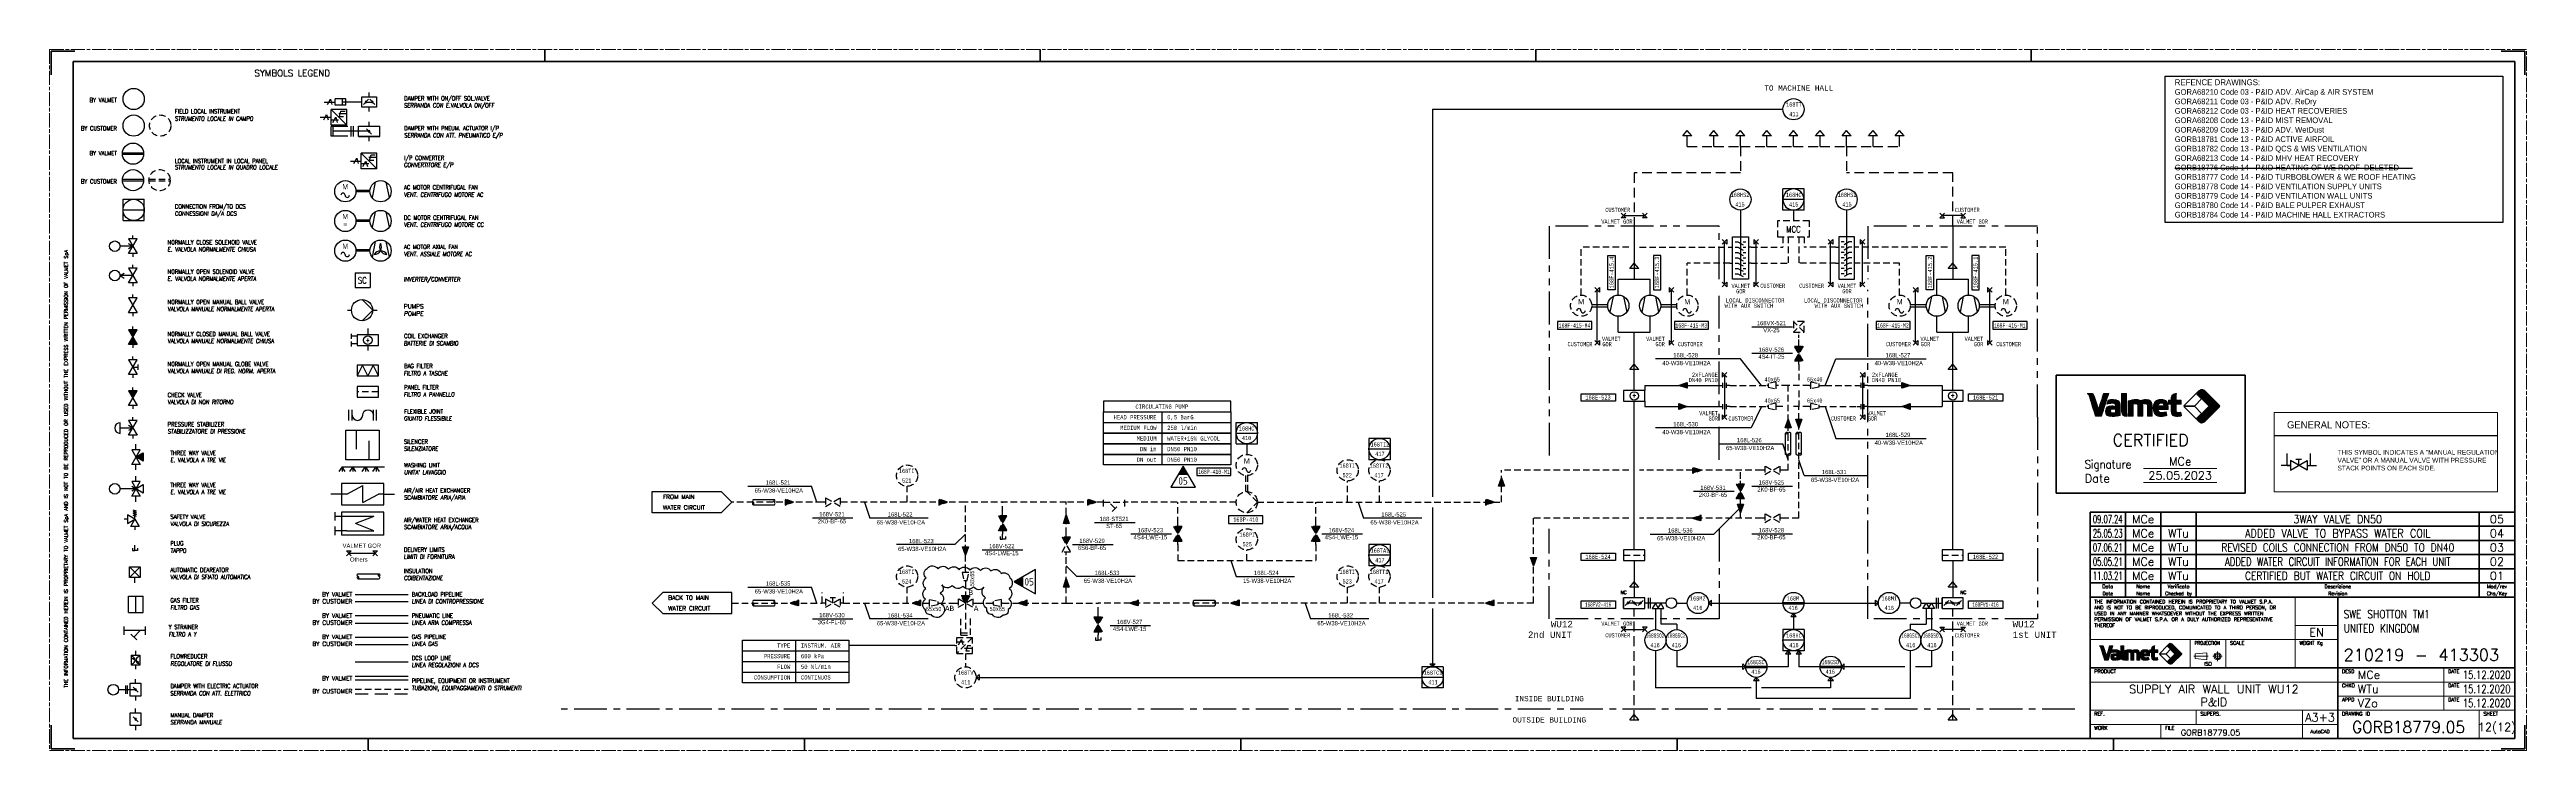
# Paper-space layout 'Layout1' of a CAD drawing. Extents: x 0 to 1050, y 0 to 297.
# The model-space entities are those that its viewports show. They can reach past a viewport. Long polylines and large blocks are cut down to what shows.
import ezdxf
from ezdxf.enums import TextEntityAlignment as Align

# ---------------------------------------------------------------- set-up
doc = ezdxf.new("R2010")
doc.units = 0
doc.header["$MEASUREMENT"] = 0
for name, pattern in [('AM_ISO08W050', [18, 12, -1.5, 3, -1.5]), ('AM_ISO08W050x2', [9, 6, -0.75, 1.5, -0.75]), ('CADRA_CONTINUOUS', [0]), ('HIDDEN', [0.375, 0.25, -0.125]), ('LINEA-LINEETTA', [2, 1.25, -0.25, 0.25, -0.25]), ('NASCOSTA', [0.375, 0.25, -0.125]), ('PHANTOM', [2.5, 1.25, -0.25, 0.25, -0.25, 0.25, -0.25])]:
    doc.linetypes.add(name, pattern=pattern)
doc.layers.get('0').update_dxf_attribs({"linetype": 'CONTINUOUS'})
for name, color, linetype in [('1- DELIVERY LIMITS', 2, 'CONTINUOUS'), ('1-AIR GOR', 3, 'CONTINUOUS'), ('1-BACKPRESSURE GOR', 4, 'BACK_PRESSURE_GOR'), ('1-EQUIPMENT GOR', 7, 'CONTINUOUS'), ('1-FLOW TEXT GOR', 7, 'CONTINUOUS'), ('1-TAG AND INSTRUMENTS GOR', 7, 'CONTINUOUS'), ('1-VALVE TEXT GOR', 7, 'CONTINUOUS'), ('1-WATER GOR', 5, 'CONTINUOUS'), ('2-AIR CUSTOMER', 107, 'HIDDEN'), ('2-EQUIPMENT CUSTOMER', 240, 'HIDDEN'), ('2-PNEUMATIC CUSTOMER', 7, 'COMPRESS_AIR_OTHERS'), ('2-WATER CUSTOMER (DOT)', 222, 'HIDDEN'), ('LEGEND', 7, 'CONTINUOUS'), ('Pipe ID', 2, 'CONTINUOUS'), ('Revison 03', 7, 'CONTINUOUS'), ('Valmet_logo_black_hatch', 7, 'CONTINUOUS'), ('VIEWPORT', 1, 'CONTINUOUS'), ('VIEWPORT HIDDEN', 9, 'CONTINUOUS')]:
    doc.layers.add(name, color=color, linetype=linetype)
for name, color, linetype, lineweight in [('AM_0', 7, 'CONTINUOUS', 30), ('AM_6', 2, 'CONTINUOUS', 30), ('AM_BOR', 7, 'CONTINUOUS', 30), ('Valmet_logo_black_borders', 7, 'CONTINUOUS', 18)]:
    doc.layers.add(name, color=color, linetype=linetype, lineweight=lineweight)
doc.layers.get('VIEWPORT HIDDEN').off()
doc.styles.add('ISOR', font='ISOCP.SHX')
doc.styles.add('MONOTXT', font='monotxt')
doc.styles.add('ROMANS', font='romans')
doc.styles.add('USER1', font='TXT.SHX')
doc.styles.add('USER2', font='SIMPLEX.SHX')
doc.linetypes.add('BACK_PRESSURE_GOR', pattern='A,5,["X",Standard,S=1.5,R=0,X=-0.1,Y=-0.75],1', length=6)
doc.linetypes.add('BACK_PRESSURE_OTHERS', pattern='A,1,-1.5,1,-1.5,1,-1.5,1,["X",Standard,S=1.5,R=0,X=-0.1,Y=-0.75],-1.5', length=10)
doc.linetypes.add('COMPRESS_AIR_GOR', pattern='A,5,["V",Standard,S=1.5,R=180,X=-0.1,Y=0.75],1', length=6)
doc.linetypes.add('COMPRESS_AIR_OTHERS', pattern='A,1,-1.5,1,-1.5,1,-1.5,1,["V",Standard,S=1.5,R=180,X=-0.1,Y=0.75],-1.5', length=10)
doc.linetypes.add('GAS_LINE', pattern='A,0.5,-0.2,["GAS",Standard,S=0.1,R=0,X=-0.1,Y=-0.05],-0.25', length=0.95)
doc.linetypes.add('PID_ELECTBINARY', pattern='A,0.125,-0.0625,0.125,-0.0625,[130,ltypeshp.shx,S=0.1,R=135,X=0,Y=0],0.125,-0.0625,0.125,-0.0625', length=0.75)
pattern_1 = [(45, (-158.56779, 35.94272), (-0.1570647, 0.1570647), [])]
pattern_2 = [(45, (41.2316, 36.8814), (-0.2532432, 0.2532432), [])]
pattern_3 = [(135, (-760, -4235), (0.176776695, 0.176776695), [])]
pattern_4 = [(135, (-897.5, -4202.5), (0.176776695, 0.176776695), [])]
pattern_5 = [(315, (135, 130), (-0.176776695, -0.176776695), [])]
pattern_6 = [(135, (-970, -4202.5), (0.176776695, 0.176776695), [])]
pattern_7 = [(135, (-807.5, -4235), (0.176776695, 0.176776695), [])]
pattern_8 = [(135, (-827.5, -4202.5), (0.176776695, 0.176776695), [])]
pattern_9 = [(135, (-967.5, -4235), (0.176776695, 0.176776695), [])]
pattern_10 = [(45, (495, -2422.5), (-0.176776695, 0.176776695), [])]
pattern_11 = [(45, (495, -2417.5), (-0.176776695, 0.176776695), [])]
pattern_12 = [(45, (475, -2422.5), (-0.176776695, 0.176776695), [])]
pattern_13 = [(45, (475, -2417.5), (-0.176776695, 0.176776695), [])]
pattern_14 = [(45, (-1037.5, -1545.17884), (-0.088388348, 0.088388348), [])]
pattern_15 = [(315, (135, 100), (-0.176776695, -0.176776695), [])]
pattern_16 = [(135, (-640, -4202.5), (0.176776695, 0.176776695), [])]
pattern_17 = [(135, (-640, -4235), (0.176776695, 0.176776695), [])]
pattern_18 = [(315, (340, 147.5), (-0.176776695, -0.176776695), [])]
pattern_19 = [(315, (365, 110), (-0.176776695, -0.176776695), [])]
pattern_20 = [(225, (-295, 175), (0.176776695, -0.176776695), [])]
pattern_21 = [(225, (-280, 175), (0.176776695, -0.176776695), [])]
pattern_22 = [(225, (-322.5, 135), (0.176776695, -0.176776695), [])]
pattern_23 = [(135, (-542.5, -4195), (0.176776695, 0.176776695), [])]
pattern_24 = [(135, (-542.5, -4187.5), (0.176776695, 0.176776695), [])]
pattern_25 = [(135, (-910, -4235), (0.176776695, 0.176776695), [])]
pattern_26 = [(315, (97.5, 115), (-0.176776695, -0.176776695), [])]
pattern_27 = [(135, (-860, -4235), (0.176776695, 0.176776695), [])]

# ---------------------------------------------------------------- blocks, each defined once
blk = doc.blocks.new('SquadraturaA3+3')
at = {"layer": 'AM_BOR', "linetype": 'AM_ISO08W050x2', "lineweight": 15}
for p, q in [((1050, 297), (0, 297)), ((0, 297), (0, 0)), ((1050, 0), (1050, 297)), ((0, 0), (1050, 0))]:
    blk.add_line(p, q, dxfattribs=at)
at = {"layer": 'AM_BOR', "color": 30, "lineweight": 70}
for p, q in [((10.7, 296.3), (0.7, 296.3)), ((0.7, 296.3), (0.7, 286.3)), ((1039.3, 296.3), (1049.3, 296.3)), ((1049.3, 296.3), (1049.3, 286.3)), ((0.7, 0.7), (0.7, 10.7)), ((1049.3, 0.7), (1049.3, 10.7)), ((10.7, 0.7), (0.7, 0.7)), ((1039.3, 0.7), (1049.3, 0.7))]:
    blk.add_line(p, q, dxfattribs=at)
at = {"layer": 'AM_BOR', "lineweight": 35}
for p, q in [((210, 297), (210, 292)), ((420, 297), (420, 292)), ((630, 297), (630, 292)), ((840, 297), (840, 292)), ((135, 5), (135, 0)), ((320, 5), (320, 0)), ((505, 5), (505, 0)), ((690, 5), (690, 0)), ((875, 5), (875, 0))]:
    blk.add_line(p, q, dxfattribs=at)
at = {"layer": 'AM_BOR', "color": 3, "lineweight": 70}
for p, q in [((1045, 292), (10, 292)), ((10, 292), (10, 5)), ((1045, 5), (1045, 292)), ((10, 5), (1045, 5))]:
    blk.add_line(p, q, dxfattribs=at)
at = {"layer": 'AM_BOR', "linetype": 'Continuous', "lineweight": 18, "style": 'USER1'}
blk.add_text('THE INFORMATION CONTAINED HEREIN IS PROPRIETARY TO VALMET SpA AND IS NOT TO BE REPRODUCED OR USED WITHOUT THE EXPRESS WRITTEN PERMISSION OF VALMET SpA', height=1.5, rotation=90, dxfattribs=at).set_placement((7.7, 26.6))
blk = doc.blocks.new('RevisioniTesta')
at = {"layer": 'AM_BOR', "lineweight": 35}
for p, q in [((0, 0), (-180, 0)), ((-180, 0), (-180, -6)), ((-165, 0), (-165, -6)), ((-135, 0), (-135, -6)), ((-15, -6), (-15, 0)), ((0, -6), (0, 0)), ((-180, -6), (0, -6))]:
    blk.add_line(p, q, dxfattribs=at)
at = {"layer": 'AM_BOR', "color": 7, "lineweight": 35}
blk.add_line((-150, 0), (-150, -6), dxfattribs=at)
at = {"layer": 'AM_BOR', "color": 7, "lineweight": 18, "style": 'USER1'}
for s, p in [('Data', (-172.5, -1.5)), ('Date', (-172.5, -4.5)), ('Nome', (-157.5, -1.5)), ('Name', (-157.5, -4.5)), ('Verificato', (-142.5, -1.5)), ('Descrizione', (-75, -1.5)), ('Revision', (-75, -4.5)), ('Chs/Key', (-7.5, -4.5)), ('Mod/rev', (-7.5, -1.5))]:
    blk.add_text(s, height=1.5, dxfattribs=at).set_placement(p, align=Align.MIDDLE_CENTER)
at = {"layer": 'AM_BOR', "color": 7, "lineweight": 18, "style": 'USER1', "width": 0.95}
blk.add_text('Checked by', height=1.5, dxfattribs=at).set_placement((-142.5, -4.5), align=Align.MIDDLE_CENTER)
blk = doc.blocks.new('Cartiglio')
at = {"layer": 'Valmet_logo_black_hatch'}
h = blk.add_hatch(dxfattribs=at)
h.set_pattern_fill('ANSI31', color=256, scale=0.06996)
h.set_pattern_definition(pattern_1)
edge = h.paths.add_edge_path()
edge.add_spline(control_points=[(-172.3, 33.3), (-171.8, 34.7), (-170.7, 38), (-170.3, 39.3)], knot_values=[7, 7, 7, 7, 8, 8, 8, 8], degree=3, periodic=0)
edge.add_spline(control_points=[(-170.3, 39.3), (-170.3, 39.3), (-171.7, 39.3), (-171.7, 39.3)], knot_values=[8, 8, 8, 8, 9, 9, 9, 9], degree=3, periodic=0)
edge.add_spline(control_points=[(-171.7, 39.3), (-172, 38.4), (-172.7, 36.1), (-173, 35.1)], knot_values=[9, 9, 9, 9, 10, 10, 10, 10], degree=3, periodic=0)
edge.add_spline(control_points=[(-173, 35.1), (-173.3, 36.1), (-173.9, 38.1), (-174.3, 39.1)], knot_values=[0, 0, 0, 0, 1, 1, 1, 1], degree=3, periodic=0)
edge.add_spline(control_points=[(-174.3, 39.1), (-174.3, 39.2), (-174.5, 39.3), (-174.6, 39.3)], knot_values=[1, 1, 1, 1, 2, 2, 2, 2], degree=3, periodic=0)
edge.add_line((-174.6, 39.3), (-176, 39.3))
edge.add_spline(control_points=[(-176, 39.3), (-176, 39.3), (-176, 39.3), (-176, 39.3)], knot_values=[3, 3, 3, 3, 4, 4, 4, 4], degree=3, periodic=0)
edge.add_spline(control_points=[(-176, 39.3), (-176, 39.3), (-175.7, 39.2), (-175.5, 38.6)], knot_values=[4, 4, 4, 4, 5, 5, 5, 5], degree=3, periodic=0)
edge.add_spline(control_points=[(-175.5, 38.6), (-175.1, 37.4), (-174.2, 34.5), (-173.9, 33.3)], knot_values=[5, 5, 5, 5, 6, 6, 6, 6], degree=3, periodic=0)
edge.add_spline(control_points=[(-173.9, 33.3), (-173.9, 33.3), (-172.3, 33.3), (-172.3, 33.3)], knot_values=[6, 6, 6, 6, 7, 7, 7, 7], degree=3, periodic=0)
edge = h.paths.add_edge_path()
edge.add_spline(control_points=[(-167.3, 33.6), (-167.3, 33.6), (-167.3, 36.1), (-167.3, 36.1)], knot_values=[0, 0, 0, 0, 1, 1, 1, 1], degree=3, periodic=0)
edge.add_spline(control_points=[(-167.3, 36.1), (-167.3, 37.3), (-167.9, 37.7), (-169.2, 37.7)], knot_values=[1, 1, 1, 1, 2, 2, 2, 2], degree=3, periodic=0)
edge.add_spline(control_points=[(-169.2, 37.7), (-169.8, 37.7), (-170, 37.7), (-170.5, 37.6)], knot_values=[2, 2, 2, 2, 3, 3, 3, 3], degree=3, periodic=0)
edge.add_spline(control_points=[(-170.5, 37.6), (-170.5, 37.6), (-170.9, 36.5), (-170.9, 36.5)], knot_values=[3, 3, 3, 3, 4, 4, 4, 4], degree=3, periodic=0)
edge.add_spline(control_points=[(-170.9, 36.5), (-170.5, 36.6), (-170, 36.7), (-169.5, 36.7)], knot_values=[4, 4, 4, 4, 5, 5, 5, 5], degree=3, periodic=0)
edge.add_spline(control_points=[(-169.5, 36.7), (-168.7, 36.7), (-168.6, 36.5), (-168.6, 35.9)], knot_values=[5, 5, 5, 5, 6, 6, 6, 6], degree=3, periodic=0)
edge.add_spline(control_points=[(-168.6, 35.9), (-168.9, 36), (-169.2, 36), (-169.5, 36)], knot_values=[6, 6, 6, 6, 7, 7, 7, 7], degree=3, periodic=0)
edge.add_spline(control_points=[(-169.5, 36), (-170.5, 36), (-171.2, 35.8), (-171.2, 34.6)], knot_values=[7, 7, 7, 7, 8, 8, 8, 8], degree=3, periodic=0)
edge.add_spline(control_points=[(-171.2, 34.6), (-171.2, 33.5), (-170.8, 33.2), (-169.4, 33.2)], knot_values=[8, 8, 8, 8, 9, 9, 9, 9], degree=3, periodic=0)
edge.add_spline(control_points=[(-169.4, 33.2), (-168.7, 33.2), (-167.9, 33.4), (-167.3, 33.6)], knot_values=[9, 9, 9, 9, 10, 10, 10, 10], degree=3, periodic=0)
edge = h.paths.add_edge_path(flags=16)
edge.add_spline(control_points=[(-169.3, 34.2), (-169.8, 34.2), (-169.9, 34.3), (-169.9, 34.7)], knot_values=[1, 1, 1, 1, 2, 2, 2, 2], degree=3, periodic=0)
edge.add_spline(control_points=[(-169.9, 34.7), (-169.9, 35.1), (-169.7, 35.2), (-169.2, 35.2)], knot_values=[2, 2, 2, 2, 3, 3, 3, 3], degree=3, periodic=0)
edge.add_spline(control_points=[(-169.2, 35.2), (-169, 35.2), (-168.7, 35.1), (-168.6, 35.1)], knot_values=[3, 3, 3, 3, 4, 4, 4, 4], degree=3, periodic=0)
edge.add_spline(control_points=[(-168.6, 35.1), (-168.6, 35.1), (-168.6, 34.3), (-168.6, 34.3)], knot_values=[4, 4, 4, 4, 5, 5, 5, 5], degree=3, periodic=0)
edge.add_spline(control_points=[(-168.6, 34.3), (-168.8, 34.2), (-169, 34.2), (-169.3, 34.2)], knot_values=[0, 0, 0, 0, 1, 1, 1, 1], degree=3, periodic=0)
edge = h.paths.add_edge_path()
edge.add_spline(control_points=[(-165.7, 34.6), (-165.7, 34.6), (-165.7, 39.3), (-165.7, 39.3)], knot_values=[4, 4, 4, 4, 5, 5, 5, 5], degree=3, periodic=0)
edge.add_spline(control_points=[(-165.7, 39.3), (-165.7, 39.3), (-167, 39.3), (-167, 39.3)], knot_values=[0, 0, 0, 0, 1, 1, 1, 1], degree=3, periodic=0)
edge.add_spline(control_points=[(-167, 39.3), (-167, 39.3), (-167, 34.6), (-167, 34.6)], knot_values=[1, 1, 1, 1, 2, 2, 2, 2], degree=3, periodic=0)
edge.add_spline(control_points=[(-167, 34.6), (-167, 33), (-165.5, 33.3), (-165.5, 33.3)], knot_values=[2, 2, 2, 2, 3, 3, 3, 3], degree=3, periodic=0)
edge.add_spline(control_points=[(-165.5, 33.3), (-165.7, 33.6), (-165.7, 34.2), (-165.7, 34.6)], knot_values=[3, 3, 3, 3, 4, 4, 4, 4], degree=3, periodic=0)
edge = h.paths.add_edge_path()
edge.add_spline(control_points=[(-163.9, 33.3), (-163.9, 33.3), (-163.9, 36.5), (-163.9, 36.5)], knot_values=[17, 17, 17, 17, 18, 18, 18, 18], degree=3, periodic=0)
edge.add_spline(control_points=[(-163.9, 36.5), (-163.8, 36.5), (-163.6, 36.6), (-163.4, 36.6)], knot_values=[0, 0, 0, 0, 1, 1, 1, 1], degree=3, periodic=0)
edge.add_spline(control_points=[(-163.4, 36.6), (-162.8, 36.6), (-162.7, 36.4), (-162.7, 35.6)], knot_values=[1, 1, 1, 1, 2, 2, 2, 2], degree=3, periodic=0)
edge.add_spline(control_points=[(-162.7, 35.6), (-162.7, 35.6), (-162.7, 33.3), (-162.7, 33.3)], knot_values=[2, 2, 2, 2, 3, 3, 3, 3], degree=3, periodic=0)
edge.add_spline(control_points=[(-162.7, 33.3), (-162.7, 33.3), (-161.4, 33.3), (-161.4, 33.3)], knot_values=[3, 3, 3, 3, 4, 4, 4, 4], degree=3, periodic=0)
edge.add_spline(control_points=[(-161.4, 33.3), (-161.4, 33.3), (-161.4, 35.7), (-161.4, 35.7)], knot_values=[4, 4, 4, 4, 5, 5, 5, 5], degree=3, periodic=0)
edge.add_spline(control_points=[(-161.4, 35.7), (-161.4, 36), (-161.4, 36.3), (-161.5, 36.5)], knot_values=[5, 5, 5, 5, 6, 6, 6, 6], degree=3, periodic=0)
edge.add_spline(control_points=[(-161.5, 36.5), (-161.3, 36.5), (-161, 36.6), (-160.8, 36.6)], knot_values=[6, 6, 6, 6, 7, 7, 7, 7], degree=3, periodic=0)
edge.add_spline(control_points=[(-160.8, 36.6), (-160.3, 36.6), (-160.1, 36.4), (-160.1, 35.6)], knot_values=[7, 7, 7, 7, 8, 8, 8, 8], degree=3, periodic=0)
edge.add_spline(control_points=[(-160.1, 35.6), (-160.1, 35.6), (-160.1, 33.3), (-160.1, 33.3)], knot_values=[8, 8, 8, 8, 9, 9, 9, 9], degree=3, periodic=0)
edge.add_spline(control_points=[(-160.1, 33.3), (-160.1, 33.3), (-158.9, 33.3), (-158.9, 33.3)], knot_values=[9, 9, 9, 9, 10, 10, 10, 10], degree=3, periodic=0)
edge.add_spline(control_points=[(-158.9, 33.3), (-158.9, 33.3), (-158.9, 35.7), (-158.9, 35.7)], knot_values=[10, 10, 10, 10, 11, 11, 11, 11], degree=3, periodic=0)
edge.add_spline(control_points=[(-158.9, 35.7), (-158.9, 37.2), (-159.4, 37.7), (-160.6, 37.7)], knot_values=[11, 11, 11, 11, 12, 12, 12, 12], degree=3, periodic=0)
edge.add_spline(control_points=[(-160.6, 37.7), (-161.1, 37.7), (-161.6, 37.6), (-162, 37.4)], knot_values=[12, 12, 12, 12, 13, 13, 13, 13], degree=3, periodic=0)
edge.add_spline(control_points=[(-162, 37.4), (-162.3, 37.6), (-162.7, 37.7), (-163.1, 37.7)], knot_values=[13, 13, 13, 13, 14, 14, 14, 14], degree=3, periodic=0)
edge.add_spline(control_points=[(-163.1, 37.7), (-163.9, 37.7), (-164.7, 37.5), (-165.2, 37.3)], knot_values=[14, 14, 14, 14, 15, 15, 15, 15], degree=3, periodic=0)
edge.add_spline(control_points=[(-165.2, 37.3), (-165.2, 37.3), (-165.2, 33.3), (-165.2, 33.3)], knot_values=[15, 15, 15, 15, 16, 16, 16, 16], degree=3, periodic=0)
edge.add_spline(control_points=[(-165.2, 33.3), (-165.2, 33.3), (-163.9, 33.3), (-163.9, 33.3)], knot_values=[16, 16, 16, 16, 17, 17, 17, 17], degree=3, periodic=0)
edge = h.paths.add_edge_path()
edge.add_spline(control_points=[(-154.8, 35.1), (-154.6, 37.3), (-155.2, 37.7), (-156.7, 37.7)], knot_values=[7, 7, 7, 7, 8, 8, 8, 8], degree=3, periodic=0)
edge.add_spline(control_points=[(-156.7, 37.7), (-157.9, 37.7), (-158.7, 37.2), (-158.7, 35.5)], knot_values=[0, 0, 0, 0, 1, 1, 1, 1], degree=3, periodic=0)
edge.add_spline(control_points=[(-158.7, 35.5), (-158.7, 33.8), (-157.8, 33.2), (-156.6, 33.2)], knot_values=[1, 1, 1, 1, 2, 2, 2, 2], degree=3, periodic=0)
edge.add_spline(control_points=[(-156.6, 33.2), (-156.1, 33.2), (-155.5, 33.3), (-155, 33.5)], knot_values=[2, 2, 2, 2, 3, 3, 3, 3], degree=3, periodic=0)
edge.add_spline(control_points=[(-155, 33.5), (-155, 33.5), (-155.2, 34.4), (-155.2, 34.4)], knot_values=[3, 3, 3, 3, 4, 4, 4, 4], degree=3, periodic=0)
edge.add_spline(control_points=[(-155.2, 34.4), (-155.5, 34.4), (-156.1, 34.3), (-156.4, 34.3)], knot_values=[4, 4, 4, 4, 5, 5, 5, 5], degree=3, periodic=0)
edge.add_spline(control_points=[(-156.4, 34.3), (-157, 34.3), (-157.3, 34.4), (-157.3, 35.1)], knot_values=[5, 5, 5, 5, 6, 6, 6, 6], degree=3, periodic=0)
edge.add_spline(control_points=[(-157.3, 35.1), (-157.3, 35.1), (-154.8, 35.1), (-154.8, 35.1)], knot_values=[6, 6, 6, 6, 7, 7, 7, 7], degree=3, periodic=0)
edge = h.paths.add_edge_path(flags=16)
edge.add_spline(control_points=[(-155.9, 36), (-155.9, 36), (-157.3, 36), (-157.3, 36)], knot_values=[0, 0, 0, 0, 1, 1, 1, 1], degree=3, periodic=0)
edge.add_spline(control_points=[(-157.3, 36), (-157.3, 36.6), (-157.1, 36.7), (-156.6, 36.7)], knot_values=[1, 1, 1, 1, 2, 2, 2, 2], degree=3, periodic=0)
edge.add_spline(control_points=[(-156.6, 36.7), (-156.1, 36.7), (-155.9, 36.6), (-155.9, 36)], knot_values=[2, 2, 2, 2, 3, 3, 3, 3], degree=3, periodic=0)
edge = h.paths.add_edge_path()
edge.add_spline(control_points=[(-152.7, 34.9), (-152.7, 34.9), (-152.7, 36.5), (-152.7, 36.5)], knot_values=[15, 15, 15, 15, 16, 16, 16, 16], degree=3, periodic=0)
edge.add_spline(control_points=[(-152.7, 36.5), (-152.7, 36.5), (-151.3, 36.5), (-151.3, 36.5)], knot_values=[16, 16, 16, 16, 17, 17, 17, 17], degree=3, periodic=0)
edge.add_spline(control_points=[(-151.3, 36.5), (-151.3, 36.5), (-151.3, 37.6), (-151.3, 37.6)], knot_values=[0, 0, 0, 0, 1, 1, 1, 1], degree=3, periodic=0)
edge.add_spline(control_points=[(-151.3, 37.6), (-151.3, 37.6), (-152.7, 37.6), (-152.7, 37.6)], knot_values=[1, 1, 1, 1, 2, 2, 2, 2], degree=3, periodic=0)
edge.add_spline(control_points=[(-152.7, 37.6), (-152.7, 37.6), (-152.7, 38.3), (-152.7, 38.3)], knot_values=[2, 2, 2, 2, 3, 3, 3, 3], degree=3, periodic=0)
edge.add_spline(control_points=[(-152.7, 38.3), (-152.7, 38.9), (-152.6, 39.3), (-152.6, 39.3)], knot_values=[3, 3, 3, 3, 4, 4, 4, 4], degree=3, periodic=0)
edge.add_spline(control_points=[(-152.6, 39.3), (-152.6, 39.3), (-153.9, 39.2), (-153.9, 38.2)], knot_values=[4, 4, 4, 4, 5, 5, 5, 5], degree=3, periodic=0)
edge.add_spline(control_points=[(-153.9, 38.2), (-153.9, 38.2), (-153.9, 37.6), (-153.9, 37.6)], knot_values=[5, 5, 5, 5, 6, 6, 6, 6], degree=3, periodic=0)
edge.add_spline(control_points=[(-153.9, 37.6), (-153.9, 37.6), (-154.6, 37.6), (-154.6, 37.6)], knot_values=[6, 6, 6, 6, 7, 7, 7, 7], degree=3, periodic=0)
edge.add_spline(control_points=[(-154.6, 37.6), (-154.6, 37.6), (-154.6, 36.5), (-154.6, 36.5)], knot_values=[7, 7, 7, 7, 8, 8, 8, 8], degree=3, periodic=0)
edge.add_spline(control_points=[(-154.6, 36.5), (-154.6, 36.5), (-153.9, 36.5), (-153.9, 36.5)], knot_values=[8, 8, 8, 8, 9, 9, 9, 9], degree=3, periodic=0)
edge.add_spline(control_points=[(-153.9, 36.5), (-153.9, 36.5), (-153.9, 34.8), (-153.9, 34.8)], knot_values=[9, 9, 9, 9, 10, 10, 10, 10], degree=3, periodic=0)
edge.add_spline(control_points=[(-153.9, 34.8), (-153.9, 33.5), (-153.4, 33.2), (-152.5, 33.2)], knot_values=[10, 10, 10, 10, 11, 11, 11, 11], degree=3, periodic=0)
edge.add_spline(control_points=[(-152.5, 33.2), (-152, 33.2), (-151.5, 33.3), (-151.2, 33.4)], knot_values=[11, 11, 11, 11, 12, 12, 12, 12], degree=3, periodic=0)
edge.add_spline(control_points=[(-151.2, 33.4), (-151.2, 33.4), (-151.4, 34.4), (-151.4, 34.4)], knot_values=[12, 12, 12, 12, 13, 13, 13, 13], degree=3, periodic=0)
edge.add_spline(control_points=[(-151.4, 34.4), (-151.6, 34.4), (-151.8, 34.3), (-152.1, 34.3)], knot_values=[13, 13, 13, 13, 14, 14, 14, 14], degree=3, periodic=0)
edge.add_spline(control_points=[(-152.1, 34.3), (-152.5, 34.3), (-152.7, 34.5), (-152.7, 34.9)], knot_values=[14, 14, 14, 14, 15, 15, 15, 15], degree=3, periodic=0)
h = blk.add_hatch(dxfattribs=at)
h.set_pattern_fill('ANSI31', color=256, scale=0.06996)
h.set_pattern_definition(pattern_1)
edge = h.paths.add_edge_path()
edge.add_spline(control_points=[(-141.1, 36), (-141.1, 36), (-145.2, 40.1), (-145.2, 40.1)], knot_values=[0, 0, 0, 0, 1, 1, 1, 1], degree=3, periodic=0)
edge.add_spline(control_points=[(-145.2, 40.1), (-145.2, 40.1), (-145.9, 40.8), (-146.6, 40.1)], knot_values=[1, 1, 1, 1, 2, 2, 2, 2], degree=3, periodic=0)
edge.add_spline(control_points=[(-146.6, 40.1), (-146.6, 40.1), (-147.3, 39.3), (-147.3, 39.3)], knot_values=[2, 2, 2, 2, 3, 3, 3, 3], degree=3, periodic=0)
edge.add_spline(control_points=[(-147.3, 39.3), (-147.3, 39.3), (-144, 36), (-144, 36)], knot_values=[3, 3, 3, 3, 4, 4, 4, 4], degree=3, periodic=0)
edge.add_spline(control_points=[(-144, 36), (-144, 36), (-141.1, 36), (-141.1, 36)], knot_values=[4, 4, 4, 4, 5, 5, 5, 5], degree=3, periodic=0)
h = blk.add_hatch(dxfattribs=at)
h.set_pattern_fill('ANSI31', color=256, scale=0.06996, angle=90)
h.set_pattern_definition([(135, (-158.56779, 35.94272), (-0.1570647, -0.1570647), [])])
edge = h.paths.add_edge_path()
edge.add_spline(control_points=[(-145.2, 31.8), (-145.2, 31.8), (-141.1, 35.8), (-141.1, 35.8)], knot_values=[3, 3, 3, 3, 4, 4, 4, 4], degree=3, periodic=0)
edge.add_spline(control_points=[(-141.1, 35.8), (-141.1, 35.8), (-144, 35.8), (-144, 35.8)], knot_values=[4, 4, 4, 4, 5, 5, 5, 5], degree=3, periodic=0)
edge.add_spline(control_points=[(-144, 35.8), (-144, 35.8), (-147.3, 32.5), (-147.3, 32.5)], knot_values=[0, 0, 0, 0, 1, 1, 1, 1], degree=3, periodic=0)
edge.add_spline(control_points=[(-147.3, 32.5), (-147.3, 32.5), (-146.6, 31.8), (-146.6, 31.8)], knot_values=[1, 1, 1, 1, 2, 2, 2, 2], degree=3, periodic=0)
edge.add_spline(control_points=[(-146.6, 31.8), (-145.9, 31.1), (-145.2, 31.8), (-145.2, 31.8)], knot_values=[2, 2, 2, 2, 3, 3, 3, 3], degree=3, periodic=0)
at = {"layer": 'AM_BOR', "color": 3, "lineweight": 70}
for p, q in [((0, 60), (-180, 60)), ((-180, 60), (-180, 0)), ((0, 0), (0, 60)), ((-180, 0), (0, 0))]:
    blk.add_line(p, q, dxfattribs=at)
at = {"layer": 'AM_BOR', "color": 7, "lineweight": 18}
for p, q in [((-93, 42), (-93, 60)), ((-75, 42), (-180, 42)), ((-137.5, 42), (-137.5, 30)), ((-122.5, 42), (-122.5, 30)), ((-75, 48), (-93, 48)), ((-93, 42), (-93, 30)), ((-135.5, 35.9), (-130.5, 36.4)), ((-135.5, 35.9), (-135.5, 33.9)), ((-135.5, 33.9), (-130.5, 33.4)), ((-130.5, 36.4), (-130.5, 33.4)), ((-128, 34.9), (-124, 34.9)), ((-126, 36.9), (-126, 32.9)), ((0, 24), (-180, 24)), ((-30, 12), (-30, 30)), ((-180, 12), (0, 12)), ((-135, 12), (-135, 6)), ((-90, 0), (-90, 12)), ((0, 18), (-75, 18)), ((-15, 0), (-15, 12)), ((-180, 6), (-75, 6)), ((-150, 6), (-150, 0))]:
    blk.add_line(p, q, dxfattribs=at)
at = {"layer": 'AM_BOR', "lineweight": 35}
blk.add_line((-75, 0), (-75, 60), dxfattribs=at)
at = {"layer": 'AM_BOR', "color": 7, "linetype": 'AM_ISO08W050x2', "lineweight": 18}
blk.add_line((-136, 34.9), (-130, 34.9), dxfattribs=at)
at = {"layer": 'AM_BOR', "color": 7, "lineweight": 35}
blk.add_line((0, 30), (-180, 30), dxfattribs=at)
at = {"layer": 'AM_BOR', "color": 7, "lineweight": 18}
for radius in [1.5, 1]:
    blk.add_circle((-126, 34.9), radius, dxfattribs=at)
at = {"layer": 'Valmet_logo_black_borders', "lineweight": 18, "ltscale": 0.029801}
blk.add_line((-176, 39.3), (-174.6, 39.3), dxfattribs=at)
blk.add_line((-176, 39.3), (-174.6, 39.3), dxfattribs=at)
at = {"layer": 'Valmet_logo_black_borders', "lineweight": 18, "ltscale": 0.097943}
blk.add_line((-147.3, 39.3), (-150.6, 36), dxfattribs=at)
at = {"layer": 'Valmet_logo_black_borders', "lineweight": 18, "ltscale": 0.060964}
blk.add_line((-150.6, 36), (-147.7, 36), dxfattribs=at)
at = {"layer": 'Valmet_logo_black_borders', "lineweight": 18}
for p, q in [((-150.6, 35.8), (-147.3, 32.6)), ((-147.7, 35.8), (-150.6, 35.8)), ((-145.9, 34), (-147.7, 35.8)), ((-147.3, 32.6), (-145.9, 34))]:
    blk.add_line(p, q, dxfattribs=at)
at = {"layer": 'Valmet_logo_black_borders', "lineweight": 18, "ltscale": 0.054832}
blk.add_line((-147.7, 36), (-145.9, 37.9), dxfattribs=at)
at = {"layer": 'Valmet_logo_black_borders', "lineweight": 18, "ltscale": 0.043109}
blk.add_line((-145.9, 37.9), (-147.3, 39.3), dxfattribs=at)
at = {"layer": 'Valmet_logo_black_borders', "lineweight": 18}
for points in [[(-176, 39.3), (-176, 39.3), (-176, 39.3), (-176, 39.3)], [(-176, 39.3), (-176, 39.3), (-175.7, 39.2), (-175.5, 38.6)], [(-176, 39.3), (-176, 39.3), (-176, 39.3), (-176, 39.3)], [(-176, 39.3), (-176, 39.3), (-175.7, 39.2), (-175.5, 38.6)], [(-175.5, 38.6), (-175.1, 37.4), (-174.2, 34.5), (-173.9, 33.3)], [(-175.5, 38.6), (-175.1, 37.4), (-174.2, 34.5), (-173.9, 33.3)], [(-174.3, 39.1), (-174.3, 39.2), (-174.5, 39.3), (-174.6, 39.3)], [(-174.3, 39.1), (-174.3, 39.2), (-174.5, 39.3), (-174.6, 39.3)], [(-173, 35.1), (-173.3, 36.1), (-173.9, 38.1), (-174.3, 39.1)], [(-173, 35.1), (-173.3, 36.1), (-173.9, 38.1), (-174.3, 39.1)], [(-173.9, 33.3), (-173.9, 33.3), (-172.3, 33.3), (-172.3, 33.3)], [(-173.9, 33.3), (-173.9, 33.3), (-172.3, 33.3), (-172.3, 33.3)], [(-171.7, 39.3), (-172, 38.4), (-172.7, 36.1), (-173, 35.1)], [(-171.7, 39.3), (-172, 38.4), (-172.7, 36.1), (-173, 35.1)], [(-172.3, 33.3), (-171.8, 34.7), (-170.7, 38), (-170.3, 39.3)], [(-172.3, 33.3), (-171.8, 34.7), (-170.7, 38), (-170.3, 39.3)], [(-170.3, 39.3), (-170.3, 39.3), (-171.7, 39.3), (-171.7, 39.3)], [(-170.3, 39.3), (-170.3, 39.3), (-171.7, 39.3), (-171.7, 39.3)], [(-169.5, 36), (-170.5, 36), (-171.2, 35.8), (-171.2, 34.6)], [(-169.5, 36), (-170.5, 36), (-171.2, 35.8), (-171.2, 34.6)], [(-171.2, 34.6), (-171.2, 33.5), (-170.8, 33.2), (-169.4, 33.2)], [(-171.2, 34.6), (-171.2, 33.5), (-170.8, 33.2), (-169.4, 33.2)], [(-170.5, 37.6), (-170.5, 37.6), (-170.9, 36.5), (-170.9, 36.5)], [(-170.5, 37.6), (-170.5, 37.6), (-170.9, 36.5), (-170.9, 36.5)], [(-170.9, 36.5), (-170.5, 36.6), (-170, 36.7), (-169.5, 36.7)], [(-170.9, 36.5), (-170.5, 36.6), (-170, 36.7), (-169.5, 36.7)], [(-169.2, 37.7), (-169.8, 37.7), (-170, 37.7), (-170.5, 37.6)], [(-169.2, 37.7), (-169.8, 37.7), (-170, 37.7), (-170.5, 37.6)], [(-169.9, 34.7), (-169.9, 35.1), (-169.7, 35.2), (-169.2, 35.2)], [(-169.9, 34.7), (-169.9, 35.1), (-169.7, 35.2), (-169.2, 35.2)], [(-169.3, 34.2), (-169.8, 34.2), (-169.9, 34.3), (-169.9, 34.7)], [(-169.3, 34.2), (-169.8, 34.2), (-169.9, 34.3), (-169.9, 34.7)], [(-169.5, 36.7), (-168.7, 36.7), (-168.6, 36.5), (-168.6, 35.9)], [(-169.5, 36.7), (-168.7, 36.7), (-168.6, 36.5), (-168.6, 35.9)], [(-168.6, 35.9), (-168.9, 36), (-169.2, 36), (-169.5, 36)], [(-168.6, 35.9), (-168.9, 36), (-169.2, 36), (-169.5, 36)], [(-169.4, 33.2), (-168.7, 33.2), (-167.9, 33.4), (-167.3, 33.6)], [(-169.4, 33.2), (-168.7, 33.2), (-167.9, 33.4), (-167.3, 33.6)], [(-168.6, 34.3), (-168.8, 34.2), (-169, 34.2), (-169.3, 34.2)], [(-168.6, 34.3), (-168.8, 34.2), (-169, 34.2), (-169.3, 34.2)], [(-167.3, 36.1), (-167.3, 37.3), (-167.9, 37.7), (-169.2, 37.7)], [(-167.3, 36.1), (-167.3, 37.3), (-167.9, 37.7), (-169.2, 37.7)], [(-169.2, 35.2), (-169, 35.2), (-168.7, 35.1), (-168.6, 35.1)], [(-169.2, 35.2), (-169, 35.2), (-168.7, 35.1), (-168.6, 35.1)], [(-168.6, 35.1), (-168.6, 35.1), (-168.6, 34.3), (-168.6, 34.3)], [(-168.6, 35.1), (-168.6, 35.1), (-168.6, 34.3), (-168.6, 34.3)], [(-167.3, 33.6), (-167.3, 33.6), (-167.3, 36.1), (-167.3, 36.1)], [(-167.3, 33.6), (-167.3, 33.6), (-167.3, 36.1), (-167.3, 36.1)], [(-165.7, 39.3), (-165.7, 39.3), (-167, 39.3), (-167, 39.3)], [(-167, 39.3), (-167, 39.3), (-167, 34.6), (-167, 34.6)], [(-165.7, 39.3), (-165.7, 39.3), (-167, 39.3), (-167, 39.3)], [(-167, 39.3), (-167, 39.3), (-167, 34.6), (-167, 34.6)], [(-167, 34.6), (-167, 33), (-165.5, 33.3), (-165.5, 33.3)], [(-167, 34.6), (-167, 33), (-165.5, 33.3), (-165.5, 33.3)], [(-165.7, 34.6), (-165.7, 34.6), (-165.7, 39.3), (-165.7, 39.3)], [(-165.7, 34.6), (-165.7, 34.6), (-165.7, 39.3), (-165.7, 39.3)], [(-165.5, 33.3), (-165.7, 33.6), (-165.7, 34.2), (-165.7, 34.6)], [(-165.5, 33.3), (-165.7, 33.6), (-165.7, 34.2), (-165.7, 34.6)], [(-163.1, 37.7), (-163.9, 37.7), (-164.7, 37.5), (-165.2, 37.3)], [(-163.1, 37.7), (-163.9, 37.7), (-164.7, 37.5), (-165.2, 37.3)], [(-165.2, 37.3), (-165.2, 37.3), (-165.2, 33.3), (-165.2, 33.3)], [(-165.2, 37.3), (-165.2, 37.3), (-165.2, 33.3), (-165.2, 33.3)], [(-165.2, 33.3), (-165.2, 33.3), (-163.9, 33.3), (-163.9, 33.3)], [(-165.2, 33.3), (-165.2, 33.3), (-163.9, 33.3), (-163.9, 33.3)], [(-163.9, 36.5), (-163.8, 36.5), (-163.6, 36.6), (-163.4, 36.6)], [(-163.9, 36.5), (-163.8, 36.5), (-163.6, 36.6), (-163.4, 36.6)], [(-163.9, 33.3), (-163.9, 33.3), (-163.9, 36.5), (-163.9, 36.5)], [(-163.9, 33.3), (-163.9, 33.3), (-163.9, 36.5), (-163.9, 36.5)], [(-163.4, 36.6), (-162.8, 36.6), (-162.7, 36.4), (-162.7, 35.6)], [(-163.4, 36.6), (-162.8, 36.6), (-162.7, 36.4), (-162.7, 35.6)], [(-162, 37.4), (-162.3, 37.6), (-162.7, 37.7), (-163.1, 37.7)], [(-162, 37.4), (-162.3, 37.6), (-162.7, 37.7), (-163.1, 37.7)], [(-162.7, 35.6), (-162.7, 35.6), (-162.7, 33.3), (-162.7, 33.3)], [(-162.7, 35.6), (-162.7, 35.6), (-162.7, 33.3), (-162.7, 33.3)], [(-162.7, 33.3), (-162.7, 33.3), (-161.4, 33.3), (-161.4, 33.3)], [(-162.7, 33.3), (-162.7, 33.3), (-161.4, 33.3), (-161.4, 33.3)], [(-160.6, 37.7), (-161.1, 37.7), (-161.6, 37.6), (-162, 37.4)], [(-160.6, 37.7), (-161.1, 37.7), (-161.6, 37.6), (-162, 37.4)], [(-161.5, 36.5), (-161.3, 36.5), (-161, 36.6), (-160.8, 36.6)], [(-161.5, 36.5), (-161.3, 36.5), (-161, 36.6), (-160.8, 36.6)], [(-161.4, 35.7), (-161.4, 36), (-161.4, 36.3), (-161.5, 36.5)], [(-161.4, 35.7), (-161.4, 36), (-161.4, 36.3), (-161.5, 36.5)], [(-161.4, 33.3), (-161.4, 33.3), (-161.4, 35.7), (-161.4, 35.7)], [(-161.4, 33.3), (-161.4, 33.3), (-161.4, 35.7), (-161.4, 35.7)], [(-160.8, 36.6), (-160.3, 36.6), (-160.1, 36.4), (-160.1, 35.6)], [(-160.8, 36.6), (-160.3, 36.6), (-160.1, 36.4), (-160.1, 35.6)], [(-158.9, 35.7), (-158.9, 37.2), (-159.4, 37.7), (-160.6, 37.7)], [(-158.9, 35.7), (-158.9, 37.2), (-159.4, 37.7), (-160.6, 37.7)], [(-160.1, 35.6), (-160.1, 35.6), (-160.1, 33.3), (-160.1, 33.3)], [(-160.1, 35.6), (-160.1, 35.6), (-160.1, 33.3), (-160.1, 33.3)], [(-160.1, 33.3), (-160.1, 33.3), (-158.9, 33.3), (-158.9, 33.3)], [(-160.1, 33.3), (-160.1, 33.3), (-158.9, 33.3), (-158.9, 33.3)], [(-158.9, 33.3), (-158.9, 33.3), (-158.9, 35.7), (-158.9, 35.7)], [(-158.9, 33.3), (-158.9, 33.3), (-158.9, 35.7), (-158.9, 35.7)], [(-156.7, 37.7), (-157.9, 37.7), (-158.7, 37.2), (-158.7, 35.5)], [(-156.7, 37.7), (-157.9, 37.7), (-158.7, 37.2), (-158.7, 35.5)], [(-158.7, 35.5), (-158.7, 33.8), (-157.8, 33.2), (-156.6, 33.2)], [(-158.7, 35.5), (-158.7, 33.8), (-157.8, 33.2), (-156.6, 33.2)], [(-157.3, 36), (-157.3, 36.6), (-157.1, 36.7), (-156.6, 36.7)], [(-157.3, 36), (-157.3, 36.6), (-157.1, 36.7), (-156.6, 36.7)], [(-155.9, 36), (-155.9, 36), (-157.3, 36), (-157.3, 36)], [(-155.9, 36), (-155.9, 36), (-157.3, 36), (-157.3, 36)], [(-156.4, 34.3), (-157, 34.3), (-157.3, 34.4), (-157.3, 35.1)], [(-157.3, 35.1), (-157.3, 35.1), (-154.8, 35.1), (-154.8, 35.1)], [(-156.4, 34.3), (-157, 34.3), (-157.3, 34.4), (-157.3, 35.1)], [(-157.3, 35.1), (-157.3, 35.1), (-154.8, 35.1), (-154.8, 35.1)], [(-154.8, 35.1), (-154.6, 37.3), (-155.2, 37.7), (-156.7, 37.7)], [(-154.8, 35.1), (-154.6, 37.3), (-155.2, 37.7), (-156.7, 37.7)], [(-156.6, 36.7), (-156.1, 36.7), (-155.9, 36.6), (-155.9, 36)], [(-156.6, 36.7), (-156.1, 36.7), (-155.9, 36.6), (-155.9, 36)], [(-156.6, 33.2), (-156.1, 33.2), (-155.5, 33.3), (-155, 33.5)], [(-156.6, 33.2), (-156.1, 33.2), (-155.5, 33.3), (-155, 33.5)], [(-155.2, 34.4), (-155.5, 34.4), (-156.1, 34.3), (-156.4, 34.3)], [(-155.2, 34.4), (-155.5, 34.4), (-156.1, 34.3), (-156.4, 34.3)], [(-155, 33.5), (-155, 33.5), (-155.2, 34.4), (-155.2, 34.4)], [(-155, 33.5), (-155, 33.5), (-155.2, 34.4), (-155.2, 34.4)], [(-153.9, 37.6), (-153.9, 37.6), (-154.6, 37.6), (-154.6, 37.6)], [(-154.6, 37.6), (-154.6, 37.6), (-154.6, 36.5), (-154.6, 36.5)], [(-153.9, 37.6), (-153.9, 37.6), (-154.6, 37.6), (-154.6, 37.6)], [(-154.6, 37.6), (-154.6, 37.6), (-154.6, 36.5), (-154.6, 36.5)], [(-154.6, 36.5), (-154.6, 36.5), (-153.9, 36.5), (-153.9, 36.5)], [(-154.6, 36.5), (-154.6, 36.5), (-153.9, 36.5), (-153.9, 36.5)], [(-152.6, 39.3), (-152.6, 39.3), (-153.9, 39.2), (-153.9, 38.2)], [(-152.6, 39.3), (-152.6, 39.3), (-153.9, 39.2), (-153.9, 38.2)], [(-153.9, 38.2), (-153.9, 38.2), (-153.9, 37.6), (-153.9, 37.6)], [(-153.9, 38.2), (-153.9, 38.2), (-153.9, 37.6), (-153.9, 37.6)], [(-153.9, 36.5), (-153.9, 36.5), (-153.9, 34.8), (-153.9, 34.8)], [(-153.9, 36.5), (-153.9, 36.5), (-153.9, 34.8), (-153.9, 34.8)], [(-153.9, 34.8), (-153.9, 33.5), (-153.4, 33.2), (-152.5, 33.2)], [(-153.9, 34.8), (-153.9, 33.5), (-153.4, 33.2), (-152.5, 33.2)], [(-152.7, 38.3), (-152.7, 38.9), (-152.6, 39.3), (-152.6, 39.3)], [(-152.7, 38.3), (-152.7, 38.9), (-152.6, 39.3), (-152.6, 39.3)], [(-152.7, 37.6), (-152.7, 37.6), (-152.7, 38.3), (-152.7, 38.3)], [(-152.7, 37.6), (-152.7, 37.6), (-152.7, 38.3), (-152.7, 38.3)], [(-151.3, 37.6), (-151.3, 37.6), (-152.7, 37.6), (-152.7, 37.6)], [(-151.3, 37.6), (-151.3, 37.6), (-152.7, 37.6), (-152.7, 37.6)], [(-152.7, 34.9), (-152.7, 34.9), (-152.7, 36.5), (-152.7, 36.5)], [(-152.7, 36.5), (-152.7, 36.5), (-151.3, 36.5), (-151.3, 36.5)], [(-152.7, 34.9), (-152.7, 34.9), (-152.7, 36.5), (-152.7, 36.5)], [(-152.7, 36.5), (-152.7, 36.5), (-151.3, 36.5), (-151.3, 36.5)], [(-152.1, 34.3), (-152.5, 34.3), (-152.7, 34.5), (-152.7, 34.9)], [(-152.1, 34.3), (-152.5, 34.3), (-152.7, 34.5), (-152.7, 34.9)], [(-152.5, 33.2), (-152, 33.2), (-151.5, 33.3), (-151.2, 33.4)], [(-152.5, 33.2), (-152, 33.2), (-151.5, 33.3), (-151.2, 33.4)], [(-151.4, 34.4), (-151.6, 34.4), (-151.8, 34.3), (-152.1, 34.3)], [(-151.4, 34.4), (-151.6, 34.4), (-151.8, 34.3), (-152.1, 34.3)], [(-151.2, 33.4), (-151.2, 33.4), (-151.4, 34.4), (-151.4, 34.4)], [(-151.2, 33.4), (-151.2, 33.4), (-151.4, 34.4), (-151.4, 34.4)], [(-151.3, 36.5), (-151.3, 36.5), (-151.3, 37.6), (-151.3, 37.6)], [(-151.3, 36.5), (-151.3, 36.5), (-151.3, 37.6), (-151.3, 37.6)], [(-146.6, 40.1), (-146.6, 40.1), (-147.3, 39.3), (-147.3, 39.3)], [(-147.3, 39.3), (-147.3, 39.3), (-144, 36), (-144, 36)], [(-144, 35.8), (-144, 35.8), (-147.3, 32.5), (-147.3, 32.5)], [(-147.3, 32.5), (-147.3, 32.5), (-146.6, 31.8), (-146.6, 31.8)], [(-145.2, 40.1), (-145.2, 40.1), (-145.9, 40.8), (-146.6, 40.1)], [(-146.6, 31.8), (-145.9, 31.1), (-145.2, 31.8), (-145.2, 31.8)], [(-141.1, 36), (-141.1, 36), (-145.2, 40.1), (-145.2, 40.1)], [(-145.2, 31.8), (-145.2, 31.8), (-141.1, 35.8), (-141.1, 35.8)], [(-144, 36), (-144, 36), (-141.1, 36), (-141.1, 36)], [(-141.1, 35.8), (-141.1, 35.8), (-144, 35.8), (-144, 35.8)]]:
    blk.add_open_spline(points, degree=3, dxfattribs=at)
at = {"layer": 'AM_BOR', "color": 7, "lineweight": 18, "style": 'USER1'}
for s, width, p in [('PROJECTION', 0.85, (-135.7, 39.8)), ('WEIGHT Kg', 0.8, (-91.2, 39.8))]:
    blk.add_text(s, height=1.5, dxfattribs=dict(at, width=width)).set_placement(p)
at = {"layer": 'AM_BOR', "color": 7, "linetype": 'AM_ISO08W050', "lineweight": 18, "style": 'USER1'}
blk.add_text('ISO', height=1.5, dxfattribs=at).set_placement((-130, 31.7), align=Align.MIDDLE_CENTER)
at = {"layer": 'AM_BOR', "color": 7, "lineweight": 18, "style": 'USER1'}
for s, p in [('SCALE', (-120.7, 39.8)), ('PRODUCT', (-178.2, 27.8)), ('CHKD', (-73.2, 21.8)), ('DESD', (-73.2, 27.8)), ('DATE', (-28.2, 27.8)), ('DATE', (-28.2, 21.8)), ('REF.', (-178.2, 9.8)), ('SUPERS.', (-133.2, 9.8)), ('APPD', (-73.2, 15.8)), ('DRAWING ID', (-73.2, 9.8)), ('DATE', (-28.2, 15.8)), ('SHEET', (-13.2, 9.8)), ('WORK', (-178.2, 3.8)), ('FILE', (-148.2, 3.8))]:
    blk.add_text(s, height=1.5, dxfattribs=at).set_placement(p)
blk.add_text('AutoCAD', height=1.5, dxfattribs=at).set_placement((-82.5, 3), align=Align.MIDDLE_CENTER)
at = {"layer": 'AM_BOR', "insert": (-178.2, 58.8), "char_height": 1.5, "width": 83.499, "attachment_point": 1, "style": 'USER1'}
blk.add_mtext('THE INFORMATION CONTAINED HEREIN IS PROPRIETARY TO VALMET S.P.A. AND IS NOT TO BE RIPRODUCED, COMUNICATED TO A THIRD PERSON, OR USED IN ANY MANNER WHATSOEVER WITHOUT THE EXPRESS WRITTEN PERMISSION OF VALMET S.P.A. OR A DULY AUTHORIZED REPRESENTATIVE THEREOF', dxfattribs=at)
at = {"layer": 'AM_BOR', "color": 1, "style": 'USER1'}
for tag, height, p in [('R1', 5, (-84, 54)), ('R2', 3.5, (-84, 45)), ('SCALA2', 2.5, (-107.5, 32.5)), ('SCALA', 2.5, (-107.5, 37.3)), ('KG', 3.5, (-85.5, 34.9)), ('TITOLO1', 3.5, (-127.5, 21)), ('TITOLO2', 3.5, (-127.5, 15.5)), ('AX', 3.5, (-82.5, 9)), ('SH', 3.5, (-7.5, 4.9))]:
    blk.add_attdef(tag, text='', height=height, dxfattribs=at).set_placement(p, align=Align.MIDDLE_CENTER)
for tag, p, height in [('CUSTOMER', (-72.5, 51), 3.5), ('LOCATION', (-72.5, 45), 3.5), ('PRODUCT', (-166, 25.2), 3.5), ('CHK', (-66.5, 19.2), 3.5), ('DRAFTSMAN', (-66.5, 25.2), 3.5), ('GEN-TITLE-DAT{6}', (-22, 25.2), 3.5), ('CHKDATE', (-22, 19.2), 3.5), ('REFERENCE', (-171.5, 7.2), 3.5), ('SUPER', (-122, 7.2), 3.5), ('APPR', (-66.5, 13.2), 3.5), ('APPDATE', (-22, 13.2), 3.5), ('WORK', (-170.5, 1.2), 2.5), ('NOMEFILE', (-141.5, 1.2), 2.5)]:
    blk.add_attdef(tag, p, '', height=height, dxfattribs=at)
at = {"layer": 'AM_BOR', "lineweight": 35, "style": 'USER1'}
blk.add_attdef('XXYYYY', (-72.5, 33), '', height=5, dxfattribs=at)
at = {"layer": 'AM_BOR', "color": 3, "lineweight": 70, "style": 'USER1', "width": 0.95}
blk.add_attdef('N°DIS', text='', height=5, dxfattribs=at).set_placement((-45, 4.9), align=Align.MIDDLE_CENTER)
blk = doc.blocks.new('RevisioniRiga')
at = {"layer": 'AM_BOR', "lineweight": 35}
for p, q in [((0, 0), (-180, 0)), ((-180, 0), (-180, -6)), ((-165, 0), (-165, -6)), ((-150, 0), (-150, -6)), ((-135, 0), (-135, -6)), ((-15, -6), (-15, 0)), ((0, -6), (0, 0)), ((-180, -6), (0, -6))]:
    blk.add_line(p, q, dxfattribs=at)
at = {"layer": 'AM_BOR', "color": 7, "lineweight": 35, "style": 'USER1', "width": 0.6}
blk.add_attdef('DATA', text='', height=3.5, dxfattribs=at).set_placement((-172.5, -3), align=Align.MIDDLE_CENTER)
at = {"layer": 'AM_BOR', "color": 7, "lineweight": 35}
for tag, style, p in [('NAME', 'USER2', (-157.5, -3)), ('CHKD', 'USER1', (-142.5, -3)), ('DESC', 'USER1', (-75, -3)), ('REV', 'USER1', (-7.5, -3))]:
    blk.add_attdef(tag, text='', height=3.5, dxfattribs=dict(at, style=style)).set_placement(p, align=Align.MIDDLE_CENTER)
blk = doc.blocks.new('StampCertified')
at = {"layer": 'Valmet_logo_black_hatch'}
h = blk.add_hatch(dxfattribs=at)
h.set_pattern_fill('ANSI31', color=256, scale=0.1128)
h.set_pattern_definition(pattern_2)
edge = h.paths.add_edge_path()
edge.add_spline(control_points=[(19.1, 32.7), (20, 34.9), (21.6, 40.2), (22.2, 42.3)], knot_values=[7, 7, 7, 7, 8, 8, 8, 8], degree=3, periodic=0)
edge.add_spline(control_points=[(22.2, 42.3), (22.2, 42.3), (20, 42.3), (20, 42.3)], knot_values=[8, 8, 8, 8, 9, 9, 9, 9], degree=3, periodic=0)
edge.add_spline(control_points=[(20, 42.3), (19.5, 40.8), (18.4, 37.1), (17.9, 35.6)], knot_values=[9, 9, 9, 9, 10, 10, 10, 10], degree=3, periodic=0)
edge.add_spline(control_points=[(17.9, 35.6), (17.5, 37.1), (16.4, 40.3), (15.8, 41.9)], knot_values=[0, 0, 0, 0, 1, 1, 1, 1], degree=3, periodic=0)
edge.add_spline(control_points=[(15.8, 41.9), (15.8, 42.1), (15.6, 42.3), (15.4, 42.3)], knot_values=[1, 1, 1, 1, 2, 2, 2, 2], degree=3, periodic=0)
edge.add_line((15.4, 42.3), (13.1, 42.3))
edge.add_spline(control_points=[(13.1, 42.3), (13.1, 42.3), (13.1, 42.2), (13.1, 42.2)], knot_values=[3, 3, 3, 3, 4, 4, 4, 4], degree=3, periodic=0)
edge.add_spline(control_points=[(13.1, 42.2), (13.1, 42.2), (13.6, 42.2), (13.9, 41.2)], knot_values=[4, 4, 4, 4, 5, 5, 5, 5], degree=3, periodic=0)
edge.add_spline(control_points=[(13.9, 41.2), (14.5, 39.3), (16, 34.5), (16.6, 32.7)], knot_values=[5, 5, 5, 5, 6, 6, 6, 6], degree=3, periodic=0)
edge.add_spline(control_points=[(16.6, 32.7), (16.6, 32.7), (19.1, 32.7), (19.1, 32.7)], knot_values=[6, 6, 6, 6, 7, 7, 7, 7], degree=3, periodic=0)
edge = h.paths.add_edge_path()
edge.add_spline(control_points=[(27.1, 33), (27.1, 33), (27.1, 37.1), (27.1, 37.1)], knot_values=[0, 0, 0, 0, 1, 1, 1, 1], degree=3, periodic=0)
edge.add_spline(control_points=[(27.1, 37.1), (27.1, 39.1), (26.1, 39.7), (24.1, 39.7)], knot_values=[1, 1, 1, 1, 2, 2, 2, 2], degree=3, periodic=0)
edge.add_spline(control_points=[(24.1, 39.7), (23.1, 39.7), (22.8, 39.7), (22, 39.5)], knot_values=[2, 2, 2, 2, 3, 3, 3, 3], degree=3, periodic=0)
edge.add_spline(control_points=[(22, 39.5), (22, 39.5), (21.4, 37.7), (21.4, 37.7)], knot_values=[3, 3, 3, 3, 4, 4, 4, 4], degree=3, periodic=0)
edge.add_spline(control_points=[(21.4, 37.7), (22, 37.9), (22.8, 38.1), (23.6, 38.1)], knot_values=[4, 4, 4, 4, 5, 5, 5, 5], degree=3, periodic=0)
edge.add_spline(control_points=[(23.6, 38.1), (24.9, 38.1), (25.1, 37.8), (25.1, 36.8)], knot_values=[5, 5, 5, 5, 6, 6, 6, 6], degree=3, periodic=0)
edge.add_spline(control_points=[(25.1, 36.8), (24.6, 36.9), (24.1, 37), (23.6, 37)], knot_values=[6, 6, 6, 6, 7, 7, 7, 7], degree=3, periodic=0)
edge.add_spline(control_points=[(23.6, 37), (21.9, 37), (20.9, 36.7), (20.9, 34.8)], knot_values=[7, 7, 7, 7, 8, 8, 8, 8], degree=3, periodic=0)
edge.add_spline(control_points=[(20.9, 34.8), (20.9, 33), (21.6, 32.5), (23.8, 32.5)], knot_values=[8, 8, 8, 8, 9, 9, 9, 9], degree=3, periodic=0)
edge.add_spline(control_points=[(23.8, 32.5), (24.8, 32.5), (26.2, 32.7), (27.1, 33)], knot_values=[9, 9, 9, 9, 10, 10, 10, 10], degree=3, periodic=0)
edge = h.paths.add_edge_path(flags=16)
edge.add_spline(control_points=[(24, 34), (23.2, 34), (23, 34.2), (23, 34.9)], knot_values=[1, 1, 1, 1, 2, 2, 2, 2], degree=3, periodic=0)
edge.add_spline(control_points=[(23, 34.9), (23, 35.5), (23.3, 35.6), (24, 35.6)], knot_values=[2, 2, 2, 2, 3, 3, 3, 3], degree=3, periodic=0)
edge.add_spline(control_points=[(24, 35.6), (24.4, 35.6), (24.8, 35.6), (25.1, 35.5)], knot_values=[3, 3, 3, 3, 4, 4, 4, 4], degree=3, periodic=0)
edge.add_spline(control_points=[(25.1, 35.5), (25.1, 35.5), (25.1, 34.2), (25.1, 34.2)], knot_values=[4, 4, 4, 4, 5, 5, 5, 5], degree=3, periodic=0)
edge.add_spline(control_points=[(25.1, 34.2), (24.8, 34.1), (24.4, 34), (24, 34)], knot_values=[0, 0, 0, 0, 1, 1, 1, 1], degree=3, periodic=0)
edge = h.paths.add_edge_path()
edge.add_spline(control_points=[(29.8, 34.7), (29.8, 34.7), (29.8, 42.3), (29.8, 42.3)], knot_values=[4, 4, 4, 4, 5, 5, 5, 5], degree=3, periodic=0)
edge.add_spline(control_points=[(29.8, 42.3), (29.8, 42.3), (27.7, 42.3), (27.7, 42.3)], knot_values=[0, 0, 0, 0, 1, 1, 1, 1], degree=3, periodic=0)
edge.add_spline(control_points=[(27.7, 42.3), (27.7, 42.3), (27.7, 34.6), (27.7, 34.6)], knot_values=[1, 1, 1, 1, 2, 2, 2, 2], degree=3, periodic=0)
edge.add_spline(control_points=[(27.7, 34.6), (27.7, 32.2), (30.1, 32.6), (30.1, 32.6)], knot_values=[2, 2, 2, 2, 3, 3, 3, 3], degree=3, periodic=0)
edge.add_spline(control_points=[(30.1, 32.6), (29.8, 33.1), (29.8, 34), (29.8, 34.7)], knot_values=[3, 3, 3, 3, 4, 4, 4, 4], degree=3, periodic=0)
edge = h.paths.add_edge_path()
edge.add_spline(control_points=[(32.6, 32.7), (32.6, 32.7), (32.6, 37.8), (32.6, 37.8)], knot_values=[17, 17, 17, 17, 18, 18, 18, 18], degree=3, periodic=0)
edge.add_spline(control_points=[(32.6, 37.8), (32.9, 37.9), (33.2, 37.9), (33.5, 37.9)], knot_values=[0, 0, 0, 0, 1, 1, 1, 1], degree=3, periodic=0)
edge.add_spline(control_points=[(33.5, 37.9), (34.4, 37.9), (34.6, 37.6), (34.6, 36.3)], knot_values=[1, 1, 1, 1, 2, 2, 2, 2], degree=3, periodic=0)
edge.add_spline(control_points=[(34.6, 36.3), (34.6, 36.3), (34.6, 32.7), (34.6, 32.7)], knot_values=[2, 2, 2, 2, 3, 3, 3, 3], degree=3, periodic=0)
edge.add_spline(control_points=[(34.6, 32.7), (34.6, 32.7), (36.7, 32.7), (36.7, 32.7)], knot_values=[3, 3, 3, 3, 4, 4, 4, 4], degree=3, periodic=0)
edge.add_spline(control_points=[(36.7, 32.7), (36.7, 32.7), (36.7, 36.5), (36.7, 36.5)], knot_values=[4, 4, 4, 4, 5, 5, 5, 5], degree=3, periodic=0)
edge.add_spline(control_points=[(36.7, 36.5), (36.7, 37), (36.6, 37.4), (36.5, 37.8)], knot_values=[5, 5, 5, 5, 6, 6, 6, 6], degree=3, periodic=0)
edge.add_spline(control_points=[(36.5, 37.8), (36.9, 37.9), (37.3, 37.9), (37.6, 37.9)], knot_values=[6, 6, 6, 6, 7, 7, 7, 7], degree=3, periodic=0)
edge.add_spline(control_points=[(37.6, 37.9), (38.5, 37.9), (38.7, 37.6), (38.7, 36.3)], knot_values=[7, 7, 7, 7, 8, 8, 8, 8], degree=3, periodic=0)
edge.add_spline(control_points=[(38.7, 36.3), (38.7, 36.3), (38.7, 32.7), (38.7, 32.7)], knot_values=[8, 8, 8, 8, 9, 9, 9, 9], degree=3, periodic=0)
edge.add_spline(control_points=[(38.7, 32.7), (38.7, 32.7), (40.7, 32.7), (40.7, 32.7)], knot_values=[9, 9, 9, 9, 10, 10, 10, 10], degree=3, periodic=0)
edge.add_spline(control_points=[(40.7, 32.7), (40.7, 32.7), (40.7, 36.5), (40.7, 36.5)], knot_values=[10, 10, 10, 10, 11, 11, 11, 11], degree=3, periodic=0)
edge.add_spline(control_points=[(40.7, 36.5), (40.7, 38.9), (39.9, 39.7), (38, 39.7)], knot_values=[11, 11, 11, 11, 12, 12, 12, 12], degree=3, periodic=0)
edge.add_spline(control_points=[(38, 39.7), (37.2, 39.7), (36.4, 39.5), (35.6, 39.3)], knot_values=[12, 12, 12, 12, 13, 13, 13, 13], degree=3, periodic=0)
edge.add_spline(control_points=[(35.6, 39.3), (35.2, 39.6), (34.6, 39.7), (33.9, 39.7)], knot_values=[13, 13, 13, 13, 14, 14, 14, 14], degree=3, periodic=0)
edge.add_spline(control_points=[(33.9, 39.7), (32.7, 39.7), (31.4, 39.4), (30.5, 39.1)], knot_values=[14, 14, 14, 14, 15, 15, 15, 15], degree=3, periodic=0)
edge.add_spline(control_points=[(30.5, 39.1), (30.5, 39.1), (30.5, 32.7), (30.5, 32.7)], knot_values=[15, 15, 15, 15, 16, 16, 16, 16], degree=3, periodic=0)
edge.add_spline(control_points=[(30.5, 32.7), (30.5, 32.7), (32.6, 32.7), (32.6, 32.7)], knot_values=[16, 16, 16, 16, 17, 17, 17, 17], degree=3, periodic=0)
edge = h.paths.add_edge_path()
edge.add_spline(control_points=[(47.4, 35.5), (47.6, 39), (46.6, 39.7), (44.3, 39.7)], knot_values=[7, 7, 7, 7, 8, 8, 8, 8], degree=3, periodic=0)
edge.add_spline(control_points=[(44.3, 39.7), (42.4, 39.7), (41.1, 38.9), (41.1, 36.2)], knot_values=[0, 0, 0, 0, 1, 1, 1, 1], degree=3, periodic=0)
edge.add_spline(control_points=[(41.1, 36.2), (41.1, 33.4), (42.5, 32.5), (44.4, 32.5)], knot_values=[1, 1, 1, 1, 2, 2, 2, 2], degree=3, periodic=0)
edge.add_spline(control_points=[(44.4, 32.5), (45.2, 32.5), (46.2, 32.7), (46.9, 32.9)], knot_values=[2, 2, 2, 2, 3, 3, 3, 3], degree=3, periodic=0)
edge.add_spline(control_points=[(46.9, 32.9), (46.9, 32.9), (46.6, 34.5), (46.6, 34.5)], knot_values=[3, 3, 3, 3, 4, 4, 4, 4], degree=3, periodic=0)
edge.add_spline(control_points=[(46.6, 34.5), (46.1, 34.3), (45.2, 34.2), (44.7, 34.2)], knot_values=[4, 4, 4, 4, 5, 5, 5, 5], degree=3, periodic=0)
edge.add_spline(control_points=[(44.7, 34.2), (43.7, 34.2), (43.2, 34.4), (43.2, 35.5)], knot_values=[5, 5, 5, 5, 6, 6, 6, 6], degree=3, periodic=0)
edge.add_spline(control_points=[(43.2, 35.5), (43.2, 35.5), (47.4, 35.5), (47.4, 35.5)], knot_values=[6, 6, 6, 6, 7, 7, 7, 7], degree=3, periodic=0)
edge = h.paths.add_edge_path(flags=16)
edge.add_spline(control_points=[(45.6, 37), (45.6, 37), (43.2, 37), (43.2, 37)], knot_values=[0, 0, 0, 0, 1, 1, 1, 1], degree=3, periodic=0)
edge.add_spline(control_points=[(43.2, 37), (43.3, 37.9), (43.6, 38.2), (44.5, 38.2)], knot_values=[1, 1, 1, 1, 2, 2, 2, 2], degree=3, periodic=0)
edge.add_spline(control_points=[(44.5, 38.2), (45.3, 38.2), (45.6, 38), (45.6, 37)], knot_values=[2, 2, 2, 2, 3, 3, 3, 3], degree=3, periodic=0)
edge = h.paths.add_edge_path()
edge.add_spline(control_points=[(50.8, 35.2), (50.8, 35.2), (50.8, 37.8), (50.8, 37.8)], knot_values=[15, 15, 15, 15, 16, 16, 16, 16], degree=3, periodic=0)
edge.add_spline(control_points=[(50.8, 37.8), (50.8, 37.8), (52.9, 37.8), (52.9, 37.8)], knot_values=[16, 16, 16, 16, 17, 17, 17, 17], degree=3, periodic=0)
edge.add_spline(control_points=[(52.9, 37.8), (52.9, 37.8), (52.9, 39.5), (52.9, 39.5)], knot_values=[0, 0, 0, 0, 1, 1, 1, 1], degree=3, periodic=0)
edge.add_spline(control_points=[(52.9, 39.5), (52.9, 39.5), (50.8, 39.5), (50.8, 39.5)], knot_values=[1, 1, 1, 1, 2, 2, 2, 2], degree=3, periodic=0)
edge.add_spline(control_points=[(50.8, 39.5), (50.8, 39.5), (50.8, 40.7), (50.8, 40.7)], knot_values=[2, 2, 2, 2, 3, 3, 3, 3], degree=3, periodic=0)
edge.add_spline(control_points=[(50.8, 40.7), (50.8, 41.7), (50.9, 42.3), (50.9, 42.3)], knot_values=[3, 3, 3, 3, 4, 4, 4, 4], degree=3, periodic=0)
edge.add_spline(control_points=[(50.9, 42.3), (50.9, 42.3), (48.7, 42.1), (48.7, 40.6)], knot_values=[4, 4, 4, 4, 5, 5, 5, 5], degree=3, periodic=0)
edge.add_spline(control_points=[(48.7, 40.6), (48.7, 40.6), (48.7, 39.5), (48.7, 39.5)], knot_values=[5, 5, 5, 5, 6, 6, 6, 6], degree=3, periodic=0)
edge.add_spline(control_points=[(48.7, 39.5), (48.7, 39.5), (47.6, 39.5), (47.6, 39.5)], knot_values=[6, 6, 6, 6, 7, 7, 7, 7], degree=3, periodic=0)
edge.add_spline(control_points=[(47.6, 39.5), (47.6, 39.5), (47.6, 37.8), (47.6, 37.8)], knot_values=[7, 7, 7, 7, 8, 8, 8, 8], degree=3, periodic=0)
edge.add_spline(control_points=[(47.6, 37.8), (47.6, 37.8), (48.7, 37.8), (48.7, 37.8)], knot_values=[8, 8, 8, 8, 9, 9, 9, 9], degree=3, periodic=0)
edge.add_spline(control_points=[(48.7, 37.8), (48.7, 37.8), (48.7, 35), (48.7, 35)], knot_values=[9, 9, 9, 9, 10, 10, 10, 10], degree=3, periodic=0)
edge.add_spline(control_points=[(48.7, 35), (48.7, 33), (49.5, 32.5), (51.1, 32.5)], knot_values=[10, 10, 10, 10, 11, 11, 11, 11], degree=3, periodic=0)
edge.add_spline(control_points=[(51.1, 32.5), (51.8, 32.5), (52.6, 32.6), (53.1, 32.9)], knot_values=[11, 11, 11, 11, 12, 12, 12, 12], degree=3, periodic=0)
edge.add_spline(control_points=[(53.1, 32.9), (53.1, 32.9), (52.8, 34.4), (52.8, 34.4)], knot_values=[12, 12, 12, 12, 13, 13, 13, 13], degree=3, periodic=0)
edge.add_spline(control_points=[(52.8, 34.4), (52.5, 34.3), (52.1, 34.2), (51.7, 34.2)], knot_values=[13, 13, 13, 13, 14, 14, 14, 14], degree=3, periodic=0)
edge.add_spline(control_points=[(51.7, 34.2), (51, 34.2), (50.8, 34.5), (50.8, 35.2)], knot_values=[14, 14, 14, 14, 15, 15, 15, 15], degree=3, periodic=0)
h = blk.add_hatch(dxfattribs=at)
h.set_pattern_fill('ANSI31', color=256, scale=0.1128)
h.set_pattern_definition(pattern_2)
edge = h.paths.add_edge_path()
edge.add_spline(control_points=[(69.3, 37), (69.3, 37), (62.8, 43.5), (62.8, 43.5)], knot_values=[0, 0, 0, 0, 1, 1, 1, 1], degree=3, periodic=0)
edge.add_spline(control_points=[(62.8, 43.5), (62.8, 43.5), (61.7, 44.6), (60.6, 43.5)], knot_values=[1, 1, 1, 1, 2, 2, 2, 2], degree=3, periodic=0)
edge.add_spline(control_points=[(60.6, 43.5), (60.6, 43.5), (59.4, 42.4), (59.4, 42.4)], knot_values=[2, 2, 2, 2, 3, 3, 3, 3], degree=3, periodic=0)
edge.add_spline(control_points=[(59.4, 42.4), (59.4, 42.4), (64.7, 37), (64.7, 37)], knot_values=[3, 3, 3, 3, 4, 4, 4, 4], degree=3, periodic=0)
edge.add_spline(control_points=[(64.7, 37), (64.7, 37), (69.3, 37), (69.3, 37)], knot_values=[4, 4, 4, 4, 5, 5, 5, 5], degree=3, periodic=0)
h = blk.add_hatch(dxfattribs=at)
h.set_pattern_fill('ANSI31', color=256, scale=0.1128, angle=90)
h.set_pattern_definition([(135, (41.2316, 36.8814), (-0.2532432, -0.2532432), [])])
edge = h.paths.add_edge_path()
edge.add_spline(control_points=[(62.8, 30.2), (62.8, 30.2), (69.3, 36.7), (69.3, 36.7)], knot_values=[3, 3, 3, 3, 4, 4, 4, 4], degree=3, periodic=0)
edge.add_spline(control_points=[(69.3, 36.7), (69.3, 36.7), (64.7, 36.7), (64.7, 36.7)], knot_values=[4, 4, 4, 4, 5, 5, 5, 5], degree=3, periodic=0)
edge.add_spline(control_points=[(64.7, 36.7), (64.7, 36.7), (59.4, 31.4), (59.4, 31.4)], knot_values=[0, 0, 0, 0, 1, 1, 1, 1], degree=3, periodic=0)
edge.add_spline(control_points=[(59.4, 31.4), (59.4, 31.4), (60.6, 30.2), (60.6, 30.2)], knot_values=[1, 1, 1, 1, 2, 2, 2, 2], degree=3, periodic=0)
edge.add_spline(control_points=[(60.6, 30.2), (61.7, 29.1), (62.8, 30.2), (62.8, 30.2)], knot_values=[2, 2, 2, 2, 3, 3, 3, 3], degree=3, periodic=0)
at = {"layer": 'AM_BOR', "lineweight": 35}
for p, q in [((80, 50), (0, 50)), ((0, 50), (0, 0)), ((80, 0), (80, 50)), ((0, 0), (80, 0))]:
    blk.add_line(p, q, dxfattribs=at)
at = {"layer": 'AM_BOR', "color": 7, "lineweight": 18}
for p, q in [((37, 10.5), (68, 10.5)), ((37, 4.5), (68, 4.5))]:
    blk.add_line(p, q, dxfattribs=at)
at = {"layer": 'Valmet_logo_black_borders', "lineweight": 18, "ltscale": 0.029801}
blk.add_line((13.1, 42.3), (15.4, 42.3), dxfattribs=at)
blk.add_line((13.1, 42.3), (15.4, 42.3), dxfattribs=at)
at = {"layer": 'Valmet_logo_black_borders', "lineweight": 18, "ltscale": 0.097943}
blk.add_line((59.3, 42.3), (54.1, 37), dxfattribs=at)
at = {"layer": 'Valmet_logo_black_borders', "lineweight": 18, "ltscale": 0.043109}
blk.add_line((61.6, 40), (59.3, 42.3), dxfattribs=at)
at = {"layer": 'Valmet_logo_black_borders', "lineweight": 18, "ltscale": 0.060964}
blk.add_line((54.1, 37), (58.7, 37), dxfattribs=at)
at = {"layer": 'Valmet_logo_black_borders', "lineweight": 18}
for p, q in [((54.1, 36.7), (59.3, 31.5)), ((58.7, 36.7), (54.1, 36.7)), ((61.6, 33.8), (58.7, 36.7)), ((59.3, 31.5), (61.6, 33.8))]:
    blk.add_line(p, q, dxfattribs=at)
at = {"layer": 'Valmet_logo_black_borders', "lineweight": 18, "ltscale": 0.054832}
blk.add_line((58.7, 37), (61.6, 40), dxfattribs=at)
at = {"layer": 'Valmet_logo_black_borders', "lineweight": 18}
for points in [[(13.1, 42.3), (13.1, 42.3), (13.1, 42.2), (13.1, 42.2)], [(13.1, 42.3), (13.1, 42.3), (13.1, 42.2), (13.1, 42.2)], [(13.1, 42.2), (13.1, 42.2), (13.6, 42.2), (13.9, 41.2)], [(13.1, 42.2), (13.1, 42.2), (13.6, 42.2), (13.9, 41.2)], [(15.8, 41.9), (15.8, 42.1), (15.6, 42.3), (15.4, 42.3)], [(15.8, 41.9), (15.8, 42.1), (15.6, 42.3), (15.4, 42.3)], [(20, 42.3), (19.5, 40.8), (18.4, 37.1), (17.9, 35.6)], [(20, 42.3), (19.5, 40.8), (18.4, 37.1), (17.9, 35.6)], [(19.1, 32.7), (20, 34.9), (21.6, 40.2), (22.2, 42.3)], [(19.1, 32.7), (20, 34.9), (21.6, 40.2), (22.2, 42.3)], [(22.2, 42.3), (22.2, 42.3), (20, 42.3), (20, 42.3)], [(22.2, 42.3), (22.2, 42.3), (20, 42.3), (20, 42.3)], [(29.8, 42.3), (29.8, 42.3), (27.7, 42.3), (27.7, 42.3)], [(27.7, 42.3), (27.7, 42.3), (27.7, 34.6), (27.7, 34.6)], [(29.8, 42.3), (29.8, 42.3), (27.7, 42.3), (27.7, 42.3)], [(27.7, 42.3), (27.7, 42.3), (27.7, 34.6), (27.7, 34.6)], [(29.8, 34.7), (29.8, 34.7), (29.8, 42.3), (29.8, 42.3)], [(29.8, 34.7), (29.8, 34.7), (29.8, 42.3), (29.8, 42.3)], [(50.9, 42.3), (50.9, 42.3), (48.7, 42.1), (48.7, 40.6)], [(50.9, 42.3), (50.9, 42.3), (48.7, 42.1), (48.7, 40.6)], [(50.8, 40.7), (50.8, 41.7), (50.9, 42.3), (50.9, 42.3)], [(50.8, 40.7), (50.8, 41.7), (50.9, 42.3), (50.9, 42.3)], [(60.6, 43.5), (60.6, 43.5), (59.4, 42.4), (59.4, 42.4)], [(59.4, 42.4), (59.4, 42.4), (64.7, 37), (64.7, 37)], [(62.8, 43.5), (62.8, 43.5), (61.7, 44.6), (60.6, 43.5)], [(69.3, 37), (69.3, 37), (62.8, 43.5), (62.8, 43.5)], [(13.9, 41.2), (14.5, 39.3), (16, 34.5), (16.6, 32.7)], [(13.9, 41.2), (14.5, 39.3), (16, 34.5), (16.6, 32.7)], [(17.9, 35.6), (17.5, 37.1), (16.4, 40.3), (15.8, 41.9)], [(17.9, 35.6), (17.5, 37.1), (16.4, 40.3), (15.8, 41.9)], [(16.6, 32.7), (16.6, 32.7), (19.1, 32.7), (19.1, 32.7)], [(16.6, 32.7), (16.6, 32.7), (19.1, 32.7), (19.1, 32.7)], [(23.6, 37), (21.9, 37), (20.9, 36.7), (20.9, 34.8)], [(23.6, 37), (21.9, 37), (20.9, 36.7), (20.9, 34.8)], [(20.9, 34.8), (20.9, 33), (21.6, 32.5), (23.8, 32.5)], [(20.9, 34.8), (20.9, 33), (21.6, 32.5), (23.8, 32.5)], [(22, 39.5), (22, 39.5), (21.4, 37.7), (21.4, 37.7)], [(22, 39.5), (22, 39.5), (21.4, 37.7), (21.4, 37.7)], [(21.4, 37.7), (22, 37.9), (22.8, 38.1), (23.6, 38.1)], [(21.4, 37.7), (22, 37.9), (22.8, 38.1), (23.6, 38.1)], [(24.1, 39.7), (23.1, 39.7), (22.8, 39.7), (22, 39.5)], [(24.1, 39.7), (23.1, 39.7), (22.8, 39.7), (22, 39.5)], [(23, 34.9), (23, 35.5), (23.3, 35.6), (24, 35.6)], [(23, 34.9), (23, 35.5), (23.3, 35.6), (24, 35.6)], [(24, 34), (23.2, 34), (23, 34.2), (23, 34.9)], [(24, 34), (23.2, 34), (23, 34.2), (23, 34.9)], [(23.6, 38.1), (24.9, 38.1), (25.1, 37.8), (25.1, 36.8)], [(23.6, 38.1), (24.9, 38.1), (25.1, 37.8), (25.1, 36.8)], [(25.1, 36.8), (24.6, 36.9), (24.1, 37), (23.6, 37)], [(25.1, 36.8), (24.6, 36.9), (24.1, 37), (23.6, 37)], [(23.8, 32.5), (24.8, 32.5), (26.2, 32.7), (27.1, 33)], [(23.8, 32.5), (24.8, 32.5), (26.2, 32.7), (27.1, 33)], [(24, 35.6), (24.4, 35.6), (24.8, 35.6), (25.1, 35.5)], [(24, 35.6), (24.4, 35.6), (24.8, 35.6), (25.1, 35.5)], [(25.1, 34.2), (24.8, 34.1), (24.4, 34), (24, 34)], [(25.1, 34.2), (24.8, 34.1), (24.4, 34), (24, 34)], [(27.1, 37.1), (27.1, 39.1), (26.1, 39.7), (24.1, 39.7)], [(27.1, 37.1), (27.1, 39.1), (26.1, 39.7), (24.1, 39.7)], [(25.1, 35.5), (25.1, 35.5), (25.1, 34.2), (25.1, 34.2)], [(25.1, 35.5), (25.1, 35.5), (25.1, 34.2), (25.1, 34.2)], [(27.1, 33), (27.1, 33), (27.1, 37.1), (27.1, 37.1)], [(27.1, 33), (27.1, 33), (27.1, 37.1), (27.1, 37.1)], [(27.7, 34.6), (27.7, 32.2), (30.1, 32.6), (30.1, 32.6)], [(27.7, 34.6), (27.7, 32.2), (30.1, 32.6), (30.1, 32.6)], [(30.1, 32.6), (29.8, 33.1), (29.8, 34), (29.8, 34.7)], [(30.1, 32.6), (29.8, 33.1), (29.8, 34), (29.8, 34.7)], [(33.9, 39.7), (32.7, 39.7), (31.4, 39.4), (30.5, 39.1)], [(33.9, 39.7), (32.7, 39.7), (31.4, 39.4), (30.5, 39.1)], [(30.5, 39.1), (30.5, 39.1), (30.5, 32.7), (30.5, 32.7)], [(30.5, 39.1), (30.5, 39.1), (30.5, 32.7), (30.5, 32.7)], [(30.5, 32.7), (30.5, 32.7), (32.6, 32.7), (32.6, 32.7)], [(30.5, 32.7), (30.5, 32.7), (32.6, 32.7), (32.6, 32.7)], [(32.6, 37.8), (32.9, 37.9), (33.2, 37.9), (33.5, 37.9)], [(32.6, 37.8), (32.9, 37.9), (33.2, 37.9), (33.5, 37.9)], [(32.6, 32.7), (32.6, 32.7), (32.6, 37.8), (32.6, 37.8)], [(32.6, 32.7), (32.6, 32.7), (32.6, 37.8), (32.6, 37.8)], [(33.5, 37.9), (34.4, 37.9), (34.6, 37.6), (34.6, 36.3)], [(33.5, 37.9), (34.4, 37.9), (34.6, 37.6), (34.6, 36.3)], [(35.6, 39.3), (35.2, 39.6), (34.6, 39.7), (33.9, 39.7)], [(35.6, 39.3), (35.2, 39.6), (34.6, 39.7), (33.9, 39.7)], [(34.6, 36.3), (34.6, 36.3), (34.6, 32.7), (34.6, 32.7)], [(34.6, 36.3), (34.6, 36.3), (34.6, 32.7), (34.6, 32.7)], [(34.6, 32.7), (34.6, 32.7), (36.7, 32.7), (36.7, 32.7)], [(34.6, 32.7), (34.6, 32.7), (36.7, 32.7), (36.7, 32.7)], [(38, 39.7), (37.2, 39.7), (36.4, 39.5), (35.6, 39.3)], [(38, 39.7), (37.2, 39.7), (36.4, 39.5), (35.6, 39.3)], [(36.5, 37.8), (36.9, 37.9), (37.3, 37.9), (37.6, 37.9)], [(36.5, 37.8), (36.9, 37.9), (37.3, 37.9), (37.6, 37.9)], [(36.7, 36.5), (36.7, 37), (36.6, 37.4), (36.5, 37.8)], [(36.7, 36.5), (36.7, 37), (36.6, 37.4), (36.5, 37.8)], [(36.7, 32.7), (36.7, 32.7), (36.7, 36.5), (36.7, 36.5)], [(36.7, 32.7), (36.7, 32.7), (36.7, 36.5), (36.7, 36.5)], [(37.6, 37.9), (38.5, 37.9), (38.7, 37.6), (38.7, 36.3)], [(37.6, 37.9), (38.5, 37.9), (38.7, 37.6), (38.7, 36.3)], [(40.7, 36.5), (40.7, 38.9), (39.9, 39.7), (38, 39.7)], [(40.7, 36.5), (40.7, 38.9), (39.9, 39.7), (38, 39.7)], [(38.7, 36.3), (38.7, 36.3), (38.7, 32.7), (38.7, 32.7)], [(38.7, 36.3), (38.7, 36.3), (38.7, 32.7), (38.7, 32.7)], [(38.7, 32.7), (38.7, 32.7), (40.7, 32.7), (40.7, 32.7)], [(38.7, 32.7), (38.7, 32.7), (40.7, 32.7), (40.7, 32.7)], [(40.7, 32.7), (40.7, 32.7), (40.7, 36.5), (40.7, 36.5)], [(40.7, 32.7), (40.7, 32.7), (40.7, 36.5), (40.7, 36.5)], [(44.3, 39.7), (42.4, 39.7), (41.1, 38.9), (41.1, 36.2)], [(44.3, 39.7), (42.4, 39.7), (41.1, 38.9), (41.1, 36.2)], [(41.1, 36.2), (41.1, 33.4), (42.5, 32.5), (44.4, 32.5)], [(41.1, 36.2), (41.1, 33.4), (42.5, 32.5), (44.4, 32.5)], [(43.2, 37), (43.3, 37.9), (43.6, 38.2), (44.5, 38.2)], [(43.2, 37), (43.3, 37.9), (43.6, 38.2), (44.5, 38.2)], [(45.6, 37), (45.6, 37), (43.2, 37), (43.2, 37)], [(45.6, 37), (45.6, 37), (43.2, 37), (43.2, 37)], [(44.7, 34.2), (43.7, 34.2), (43.2, 34.4), (43.2, 35.5)], [(43.2, 35.5), (43.2, 35.5), (47.4, 35.5), (47.4, 35.5)], [(44.7, 34.2), (43.7, 34.2), (43.2, 34.4), (43.2, 35.5)], [(43.2, 35.5), (43.2, 35.5), (47.4, 35.5), (47.4, 35.5)], [(47.4, 35.5), (47.6, 39), (46.6, 39.7), (44.3, 39.7)], [(47.4, 35.5), (47.6, 39), (46.6, 39.7), (44.3, 39.7)], [(44.4, 32.5), (45.2, 32.5), (46.2, 32.7), (46.9, 32.9)], [(44.4, 32.5), (45.2, 32.5), (46.2, 32.7), (46.9, 32.9)], [(44.5, 38.2), (45.3, 38.2), (45.6, 38), (45.6, 37)], [(44.5, 38.2), (45.3, 38.2), (45.6, 38), (45.6, 37)], [(46.6, 34.5), (46.1, 34.3), (45.2, 34.2), (44.7, 34.2)], [(46.6, 34.5), (46.1, 34.3), (45.2, 34.2), (44.7, 34.2)], [(46.9, 32.9), (46.9, 32.9), (46.6, 34.5), (46.6, 34.5)], [(46.9, 32.9), (46.9, 32.9), (46.6, 34.5), (46.6, 34.5)], [(48.7, 39.5), (48.7, 39.5), (47.6, 39.5), (47.6, 39.5)], [(47.6, 39.5), (47.6, 39.5), (47.6, 37.8), (47.6, 37.8)], [(48.7, 39.5), (48.7, 39.5), (47.6, 39.5), (47.6, 39.5)], [(47.6, 39.5), (47.6, 39.5), (47.6, 37.8), (47.6, 37.8)], [(47.6, 37.8), (47.6, 37.8), (48.7, 37.8), (48.7, 37.8)], [(47.6, 37.8), (47.6, 37.8), (48.7, 37.8), (48.7, 37.8)], [(48.7, 40.6), (48.7, 40.6), (48.7, 39.5), (48.7, 39.5)], [(48.7, 40.6), (48.7, 40.6), (48.7, 39.5), (48.7, 39.5)], [(48.7, 37.8), (48.7, 37.8), (48.7, 35), (48.7, 35)], [(48.7, 37.8), (48.7, 37.8), (48.7, 35), (48.7, 35)], [(48.7, 35), (48.7, 33), (49.5, 32.5), (51.1, 32.5)], [(48.7, 35), (48.7, 33), (49.5, 32.5), (51.1, 32.5)], [(50.8, 39.5), (50.8, 39.5), (50.8, 40.7), (50.8, 40.7)], [(50.8, 39.5), (50.8, 39.5), (50.8, 40.7), (50.8, 40.7)], [(52.9, 39.5), (52.9, 39.5), (50.8, 39.5), (50.8, 39.5)], [(52.9, 39.5), (52.9, 39.5), (50.8, 39.5), (50.8, 39.5)], [(50.8, 35.2), (50.8, 35.2), (50.8, 37.8), (50.8, 37.8)], [(50.8, 37.8), (50.8, 37.8), (52.9, 37.8), (52.9, 37.8)], [(50.8, 35.2), (50.8, 35.2), (50.8, 37.8), (50.8, 37.8)], [(50.8, 37.8), (50.8, 37.8), (52.9, 37.8), (52.9, 37.8)], [(51.7, 34.2), (51, 34.2), (50.8, 34.5), (50.8, 35.2)], [(51.7, 34.2), (51, 34.2), (50.8, 34.5), (50.8, 35.2)], [(51.1, 32.5), (51.8, 32.5), (52.6, 32.6), (53.1, 32.9)], [(51.1, 32.5), (51.8, 32.5), (52.6, 32.6), (53.1, 32.9)], [(52.8, 34.4), (52.5, 34.3), (52.1, 34.2), (51.7, 34.2)], [(52.8, 34.4), (52.5, 34.3), (52.1, 34.2), (51.7, 34.2)], [(53.1, 32.9), (53.1, 32.9), (52.8, 34.4), (52.8, 34.4)], [(53.1, 32.9), (53.1, 32.9), (52.8, 34.4), (52.8, 34.4)], [(52.9, 37.8), (52.9, 37.8), (52.9, 39.5), (52.9, 39.5)], [(52.9, 37.8), (52.9, 37.8), (52.9, 39.5), (52.9, 39.5)], [(64.7, 36.7), (64.7, 36.7), (59.4, 31.4), (59.4, 31.4)], [(62.8, 30.2), (62.8, 30.2), (69.3, 36.7), (69.3, 36.7)], [(64.7, 37), (64.7, 37), (69.3, 37), (69.3, 37)], [(69.3, 36.7), (69.3, 36.7), (64.7, 36.7), (64.7, 36.7)], [(59.4, 31.4), (59.4, 31.4), (60.6, 30.2), (60.6, 30.2)], [(60.6, 30.2), (61.7, 29.1), (62.8, 30.2), (62.8, 30.2)]]:
    blk.add_open_spline(points, degree=3, dxfattribs=at)
at = {"layer": 'AM_BOR', "color": 30, "lineweight": 70, "style": 'USER1'}
blk.add_text('CERTIFIED', height=5, dxfattribs=at).set_placement((40, 22.5), align=Align.MIDDLE_CENTER)
at = {"layer": 'AM_BOR', "color": 1, "lineweight": 35, "style": 'USER1', "width": 0.9}
blk.add_text('Signature', height=3.5, dxfattribs=at).set_placement((12, 10.5))
at = {"layer": 'AM_BOR', "color": 1, "lineweight": 35, "style": 'USER1'}
blk.add_text('Date', height=3.56, dxfattribs=at).set_placement((12, 4.5))
for tag, p in [('SIG', (52.5, 13.5)), ('DATA', (52.5, 7.5))]:
    blk.add_attdef(tag, text='', height=3.5, dxfattribs=at).set_placement(p, align=Align.MIDDLE_CENTER)
blk = doc.blocks.new('LOOPDCS')
for p, q in [((-5, -5), (-5, 5)), ((-5, 5), (5, 5)), ((-5, 0), (5, 0)), ((5, -5), (5, 5)), ((-5, -5), (5, -5))]:
    blk.add_line(p, q)
blk.add_circle((0, 0), 5)
blk = doc.blocks.new('COIL')
at = {"color": 1}
for p, q in [((0, 2.5), (0, -2.5)), ((10, 2.5), (0, 2.5)), ((10, -2.5), (10, 2.5)), ((0, -2.5), (10, -2.5))]:
    blk.add_line(p, q, dxfattribs=at)
blk.add_circle((5, 0), 2)
blk = doc.blocks.new('INSULATION LEG')
at = {"color": 1, "linetype": 'Continuous', "ltscale": 10}
for p, q in [((10, 1.2), (0, 1.2)), ((10, -1.2), (0, -1.2))]:
    blk.add_line(p, q, dxfattribs=at)
for centre, radius, start, end in [((0.4, 0.6), 0.725, 120.5075, 239.4925), ((0.4, -0.6), 0.736, 121.8395, 238.1605), ((-0.4, 0.6), 0.725, 300.5075, 59.4925), ((10.4, -0.6), 0.736, 121.8395, 238.1605), ((9.6, 0.6), 0.725, 300.5075, 59.4925), ((9.6, -0.6), 0.736, 301.8395, 58.1605)]:
    blk.add_arc(centre, radius, start, end, dxfattribs=at)
blk = doc.blocks.new('TAG VALVOLA')
blk.add_line((-9.6, 0.1), (9.5, 0.1))
at = {"ltscale": 10}
for tag, p in [('TAG_VALVOLA', (-0.4, 0.8)), ('TIPO_VALVOLA', (-0.4, -2.5))]:
    blk.add_attdef(tag, text='', height=2, dxfattribs=at).set_placement(p, align=Align.CENTER)
blk = doc.blocks.new('Pipeno')
at = {"layer": 'Pipe ID', "style": 'ISOR', "width": 0.8}
blk.add_attdef('PIPEID', text='', height=3, dxfattribs=at).set_placement((0.7, 3.7), align=Align.MIDDLE_CENTER)
at = {"layer": 'Pipe ID', "style": 'ISOR'}
blk.add_attdef('PIPEDATA', text='', height=3, dxfattribs=at).set_placement((1.1, -3.7), align=Align.MIDDLE_CENTER)
blk = doc.blocks.new('IndiceRevisione_180°')
at = {"layer": 'AM_0'}
blk.add_lwpolyline([(-7, 0), (3, -5.7), (3, 5.8)], close=True, dxfattribs=at)
blk.add_solid([(-7, 0), (-2.8, -2.4), (-2.8, 2.5)], dxfattribs=at)
at = {"layer": 'AM_6', "style": 'ISOR'}
blk.add_attdef('02', text='', height=3.5, dxfattribs=at).set_placement((0, 0), align=Align.MIDDLE)
blk = doc.blocks.new('IndiceRevisione_90°')
at = {"layer": 'AM_0'}
blk.add_lwpolyline([(0, 7), (-5.7, -3), (5.8, -3)], close=True, dxfattribs=at)
blk.add_solid([(0, 7), (-2.4, 2.8), (2.5, 2.8)], dxfattribs=at)
at = {"layer": 'AM_6', "style": 'ISOR'}
blk.add_attdef('02', text='', height=3.5, dxfattribs=at).set_placement((0, 0), align=Align.MIDDLE)

msp = doc.modelspace()

# ---------------------------------------------------------------- hatches: boundary and pattern name
at = {"layer": '1-WATER GOR', "linetype": 'Continuous', "ltscale": 5}
h = msp.add_hatch(dxfattribs=at)
h.set_pattern_fill('ANSI31', color=256, scale=2, style=0)
h.set_pattern_definition(pattern_12)
h.paths.add_polyline_path([(47.5, -1120), (47.5, -1118.6), (43.5, -1120)])
h = msp.add_hatch(dxfattribs=at)
h.set_pattern_fill('ANSI31', color=256, scale=2, style=0)
h.set_pattern_definition(pattern_12)
h.paths.add_polyline_path([(43.5, -1120), (47.5, -1121.4), (47.5, -1120), (43.5, -1120)])
h = msp.add_hatch(dxfattribs=at)
h.set_pattern_fill('ANSI31', color=256, scale=2, style=0)
h.set_pattern_definition(pattern_10)
h.paths.add_polyline_path([(148.5, -1120), (152.5, -1120), (148.5, -1118.6)])
h = msp.add_hatch(dxfattribs=at)
h.set_pattern_fill('ANSI31', color=256, scale=2, style=0)
h.set_pattern_definition(pattern_10)
h.paths.add_polyline_path([(152.5, -1120), (152.5, -1120), (148.5, -1120), (148.5, -1121.4)])
h = msp.add_hatch(dxfattribs=at)
h.set_pattern_fill('ANSI31', color=256, scale=2, style=0)
h.set_pattern_definition(pattern_13)
h.paths.add_polyline_path([(43.5, -1128.6), (43.5, -1130), (47.5, -1130)])
h = msp.add_hatch(dxfattribs=at)
h.set_pattern_fill('ANSI31', color=256, scale=2, style=0)
h.set_pattern_definition(pattern_13)
h.paths.add_polyline_path([(47.5, -1130), (43.5, -1130), (43.5, -1131.4), (47.5, -1130)])
h = msp.add_hatch(dxfattribs=at)
h.set_pattern_fill('ANSI31', color=256, scale=2, style=0)
h.set_pattern_definition(pattern_11)
h.paths.add_polyline_path([(152.5, -1130), (152.5, -1128.6), (148.5, -1130)])
h = msp.add_hatch(dxfattribs=at)
h.set_pattern_fill('ANSI31', color=256, scale=2, style=0)
h.set_pattern_definition(pattern_11)
h.paths.add_polyline_path([(148.5, -1130), (148.5, -1130), (152.5, -1131.4), (152.5, -1130)])
at = {"layer": '2-EQUIPMENT CUSTOMER', "ltscale": 10}
h = msp.add_hatch(dxfattribs=at)
h.set_pattern_fill('ANSI31', color=256, scale=2, style=0)
h.set_pattern_definition([(135, (-347.15963, -1220.30965), (0.1767767, 0.1767767), [])])
h.paths.add_polyline_path([(102, -1101.5), (100, -1105), (98, -1101.5)])
h = msp.add_hatch(dxfattribs=at)
h.set_pattern_fill('ANSI31', color=256, scale=2, style=0)
h.set_pattern_definition([(225, (-347.15963, -989.69035), (0.1767767, -0.1767767), [])])
h.paths.add_polyline_path([(102, -1108.5), (100, -1105), (98, -1108.5)])
h = msp.add_hatch(dxfattribs=at)
h.set_pattern_fill('ANSI31', color=256, scale=2, style=0)
h.set_pattern_definition([(45, (519.65963, -1285.30965), (-0.1767767, 0.1767767), [])])
h.paths.add_polyline_path([(70.5, -1166.5), (72.5, -1170), (74.5, -1166.5)])
h = msp.add_hatch(dxfattribs=at)
h.set_pattern_fill('ANSI31', color=256, scale=2, style=0)
h.set_pattern_definition([(315, (519.65963, -1054.69035), (-0.1767767, -0.1767767), [])])
h.paths.add_polyline_path([(70.5, -1173.5), (72.5, -1170), (74.5, -1173.5)])
h = msp.add_hatch(dxfattribs=at)
h.set_pattern_fill('ANSI31', color=256, scale=2, style=0)
h.set_pattern_definition([(45, (172.15963, -1300.30965), (-0.1767767, 0.1767767), [])])
h.paths.add_polyline_path([(-277, -1181.5), (-275, -1185), (-273, -1181.5)])
h = msp.add_hatch(dxfattribs=at)
h.set_pattern_fill('ANSI31', color=256, scale=2, style=0)
h.set_pattern_definition([(315, (172.15963, -1069.69035), (-0.1767767, -0.1767767), [])])
h.paths.add_polyline_path([(-277, -1188.5), (-275, -1185), (-273, -1188.5)])
h = msp.add_hatch(dxfattribs=at)
h.set_pattern_fill('ANSI31', color=256, scale=2, style=0)
h.set_pattern_definition([(45, (202.15963, -1310.30965), (-0.1767767, 0.1767767), [])])
h.paths.add_polyline_path([(-247, -1191.5), (-245, -1195), (-243, -1191.5)])
h = msp.add_hatch(dxfattribs=at)
h.set_pattern_fill('ANSI31', color=256, scale=2, style=0)
h.set_pattern_definition([(45, (254.65963, -1305.30965), (-0.1767767, 0.1767767), [])])
h.paths.add_polyline_path([(-194.5, -1186.5), (-192.5, -1190), (-190.5, -1186.5)])
h = msp.add_hatch(dxfattribs=at)
h.set_pattern_fill('ANSI31', color=256, scale=2, style=0)
h.set_pattern_definition([(315, (254.65963, -1074.69035), (-0.1767767, -0.1767767), [])])
h.paths.add_polyline_path([(-194.5, -1193.5), (-192.5, -1190), (-190.5, -1193.5)])
h = msp.add_hatch(dxfattribs=at)
h.set_pattern_fill('ANSI31', color=256, scale=2, style=0)
h.set_pattern_definition([(45, (319.65963, -1305.30965), (-0.1767767, 0.1767767), [])])
h.paths.add_polyline_path([(-129.5, -1186.5), (-127.5, -1190), (-125.5, -1186.5)])
h = msp.add_hatch(dxfattribs=at)
h.set_pattern_fill('ANSI31', color=256, scale=2, style=0)
h.set_pattern_definition([(315, (319.65963, -1074.69035), (-0.1767767, -0.1767767), [])])
h.paths.add_polyline_path([(-129.5, -1193.5), (-127.5, -1190), (-125.5, -1193.5)])
h = msp.add_hatch(dxfattribs=at)
h.set_pattern_fill('ANSI31', color=256, scale=2, style=0)
h.set_pattern_definition([(45, (62.5, -4175), (-0.176776695, 0.176776695), [])])
h.paths.add_polyline_path([(-290.5, -1219), (-294.5, -1219), (-292.5, -1222.5)])
h = msp.add_hatch(dxfattribs=at)
h.set_pattern_fill('ANSI31', color=256, scale=2, style=0)
h.set_pattern_definition([(135, (-677.15963, -1347.80965), (0.1767767, 0.1767767), [])])
h.paths.add_polyline_path([(-228, -1229), (-230, -1232.5), (-232, -1229)])
h = msp.add_hatch(dxfattribs=at)
h.set_pattern_fill('ANSI31', color=256, scale=2, style=0)
h.set_pattern_definition([(225, (-677.15963, -1117.19035), (0.1767767, -0.1767767), [])])
h.paths.add_polyline_path([(-228, -1236), (-230, -1232.5), (-232, -1236)])
at = {"layer": '2-WATER CUSTOMER (DOT)', "linetype": 'Continuous', "ltscale": 10}
h = msp.add_hatch(dxfattribs=at)
h.set_pattern_fill('ANSI31', color=256, scale=2, style=0)
h.set_pattern_definition(pattern_21)
h.paths.add_polyline_path([(93.6, -1140), (95, -1136), (95, -1136), (95, -1140)])
h = msp.add_hatch(dxfattribs=at)
h.set_pattern_fill('ANSI31', color=256, scale=2, style=0)
h.set_pattern_definition(pattern_21)
h.paths.add_polyline_path([(95, -1140), (95, -1136), (96.4, -1140)])
h = msp.add_hatch(dxfattribs=at)
h.set_pattern_fill('ANSI31', color=256, scale=2, style=0)
h.set_pattern_definition(pattern_20)
h.paths.add_polyline_path([(100, -1140), (100, -1140), (98.6, -1136), (100, -1136)])
h = msp.add_hatch(dxfattribs=at)
h.set_pattern_fill('ANSI31', color=256, scale=2, style=0)
h.set_pattern_definition(pattern_20)
h.paths.add_polyline_path([(101.4, -1136), (100, -1140), (100, -1136)])
h = msp.add_hatch(dxfattribs=at)
h.set_pattern_fill('ANSI31', color=256, scale=2, style=0)
h.set_pattern_definition(pattern_18)
h.paths.add_polyline_path([(-41.4, -1167.5), (-40, -1163.5), (-40, -1163.5), (-40, -1167.5)])
h = msp.add_hatch(dxfattribs=at)
h.set_pattern_fill('ANSI31', color=256, scale=2, style=0)
h.set_pattern_definition(pattern_18)
h.paths.add_polyline_path([(-40, -1167.5), (-40, -1163.5), (-38.6, -1167.5)])
h = msp.add_hatch(dxfattribs=at)
h.set_pattern_fill('ANSI31', color=256, scale=2, style=0)
h.set_pattern_definition(pattern_24)
h.paths.add_polyline_path([(54, -1160), (50, -1160), (50, -1158.6)])
h = msp.add_hatch(dxfattribs=at)
h.set_pattern_fill('ANSI31', color=256, scale=2, style=0)
h.set_pattern_definition(pattern_24)
h.paths.add_polyline_path([(50, -1160), (54, -1160), (54, -1160), (50, -1161.4)])
h = msp.add_hatch(dxfattribs=at)
h.set_pattern_fill('ANSI31', color=256, scale=2, style=0)
h.set_pattern_definition(pattern_6)
h.paths.add_polyline_path([(-373.5, -1175), (-377.5, -1175), (-377.5, -1173.6)])
h = msp.add_hatch(dxfattribs=at)
h.set_pattern_fill('ANSI31', color=256, scale=2, style=0)
h.set_pattern_definition(pattern_6)
h.paths.add_polyline_path([(-377.5, -1175), (-373.5, -1175), (-373.5, -1175), (-377.5, -1176.4)])
h = msp.add_hatch(dxfattribs=at)
h.set_pattern_fill('ANSI31', color=256, scale=2, style=0)
h.set_pattern_definition(pattern_4)
h.paths.add_polyline_path([(-301, -1175), (-305, -1175), (-305, -1173.6)])
h = msp.add_hatch(dxfattribs=at)
h.set_pattern_fill('ANSI31', color=256, scale=2, style=0)
h.set_pattern_definition(pattern_4)
h.paths.add_polyline_path([(-305, -1175), (-301, -1175), (-301, -1175), (-305, -1176.4)])
h = msp.add_hatch(dxfattribs=at)
h.set_pattern_fill('ANSI31', color=256, scale=2, style=0)
h.set_pattern_definition(pattern_8)
h.paths.add_polyline_path([(-231, -1175), (-235, -1175), (-235, -1173.6)])
h = msp.add_hatch(dxfattribs=at)
h.set_pattern_fill('ANSI31', color=256, scale=2, style=0)
h.set_pattern_definition(pattern_8)
h.paths.add_polyline_path([(-235, -1175), (-231, -1175), (-231, -1175), (-235, -1176.4)])
h = msp.add_hatch(dxfattribs=at)
h.set_pattern_fill('ANSI31', color=256, scale=2, style=0)
h.set_pattern_definition(pattern_16)
h.paths.add_polyline_path([(-43.5, -1175), (-47.5, -1175), (-47.5, -1173.6)])
h = msp.add_hatch(dxfattribs=at)
h.set_pattern_fill('ANSI31', color=256, scale=2, style=0)
h.set_pattern_definition(pattern_16)
h.paths.add_polyline_path([(-47.5, -1175), (-43.5, -1175), (-43.5, -1175), (-47.5, -1176.4)])
h = msp.add_hatch(dxfattribs=at)
h.set_pattern_fill('ANSI31', color=256, scale=2, style=0)
h.set_pattern_definition(pattern_5)
h.paths.add_polyline_path([(-246.4, -1185), (-245, -1181), (-245, -1181), (-245, -1185)])
h = msp.add_hatch(dxfattribs=at)
h.set_pattern_fill('ANSI31', color=256, scale=2, style=0)
h.set_pattern_definition(pattern_5)
h.paths.add_polyline_path([(-245, -1185), (-245, -1181), (-243.6, -1185)])
h = msp.add_hatch(dxfattribs=at)
h.set_pattern_fill('ANSI31', color=256, scale=2, style=0)
h.set_pattern_definition(pattern_23)
h.paths.add_polyline_path([(54, -1182.5), (50, -1182.5), (54, -1181.1)])
h = msp.add_hatch(dxfattribs=at)
h.set_pattern_fill('ANSI31', color=256, scale=2, style=0)
h.set_pattern_definition(pattern_23)
h.paths.add_polyline_path([(50, -1182.5), (54, -1182.5), (54, -1183.9), (50, -1182.5)])
h = msp.add_hatch(dxfattribs=at)
h.set_pattern_fill('ANSI31', color=256, scale=2, style=0)
h.set_pattern_definition(pattern_22)
h.paths.add_polyline_path([(72.5, -1180), (72.5, -1180), (71.1, -1176), (72.5, -1176)])
h = msp.add_hatch(dxfattribs=at)
h.set_pattern_fill('ANSI31', color=256, scale=2, style=0)
h.set_pattern_definition(pattern_22)
h.paths.add_polyline_path([(73.9, -1176), (72.5, -1180), (72.5, -1176)])
h = msp.add_hatch(dxfattribs=at)
h.set_pattern_fill('ANSI31', color=256, scale=2, style=0)
h.set_pattern_definition(pattern_26)
h.paths.add_polyline_path([(-292.5, -1200), (-292.5, -1200), (-293.9, -1196), (-292.5, -1196)])
h = msp.add_hatch(dxfattribs=at)
h.set_pattern_fill('ANSI31', color=256, scale=2, style=0)
h.set_pattern_definition(pattern_26)
h.paths.add_polyline_path([(-291.1, -1196), (-292.5, -1200), (-292.5, -1196)])
h = msp.add_hatch(dxfattribs=at)
h.set_pattern_fill('ANSI31', color=256, scale=2, style=0)
h.set_pattern_definition(pattern_19)
h.paths.add_polyline_path([(-25, -1205), (-25, -1205), (-26.4, -1201), (-25, -1201)])
h = msp.add_hatch(dxfattribs=at)
h.set_pattern_fill('ANSI31', color=256, scale=2, style=0)
h.set_pattern_definition(pattern_19)
h.paths.add_polyline_path([(-23.6, -1201), (-25, -1205), (-25, -1201)])
h = msp.add_hatch(dxfattribs=at)
h.set_pattern_fill('ANSI31', color=256, scale=2, style=0)
h.set_pattern_definition(pattern_15)
h.paths.add_polyline_path([(-246.4, -1215), (-245, -1211), (-245, -1211), (-245, -1215)])
h = msp.add_hatch(dxfattribs=at)
h.set_pattern_fill('ANSI31', color=256, scale=2, style=0)
h.set_pattern_definition(pattern_15)
h.paths.add_polyline_path([(-245, -1215), (-245, -1211), (-243.6, -1215)])
h = msp.add_hatch(dxfattribs=at)
h.set_pattern_fill('ANSI31', color=256, scale=2, style=0)
h.set_pattern_definition(pattern_9)
h.paths.add_polyline_path([(-371, -1222.5), (-375, -1222.5), (-371, -1221.1)])
h = msp.add_hatch(dxfattribs=at)
h.set_pattern_fill('ANSI31', color=256, scale=2, style=0)
h.set_pattern_definition(pattern_9)
h.paths.add_polyline_path([(-375, -1222.5), (-371, -1222.5), (-371, -1223.9), (-375, -1222.5)])
h = msp.add_hatch(dxfattribs=at)
h.set_pattern_fill('ANSI31', color=256, scale=2, style=0)
h.set_pattern_definition(pattern_25)
h.paths.add_polyline_path([(-313.5, -1222.5), (-317.5, -1222.5), (-313.5, -1221.1)])
h = msp.add_hatch(dxfattribs=at)
h.set_pattern_fill('ANSI31', color=256, scale=2, style=0)
h.set_pattern_definition(pattern_25)
h.paths.add_polyline_path([(-317.5, -1222.5), (-313.5, -1222.5), (-313.5, -1223.9), (-317.5, -1222.5)])
h = msp.add_hatch(dxfattribs=at)
h.set_pattern_fill('ANSI31', color=256, scale=2, style=0)
h.set_pattern_definition(pattern_27)
h.paths.add_polyline_path([(-263.5, -1222.5), (-267.5, -1222.5), (-263.5, -1221.1)])
h = msp.add_hatch(dxfattribs=at)
h.set_pattern_fill('ANSI31', color=256, scale=2, style=0)
h.set_pattern_definition(pattern_27)
h.paths.add_polyline_path([(-267.5, -1222.5), (-263.5, -1222.5), (-263.5, -1223.9), (-267.5, -1222.5)])
h = msp.add_hatch(dxfattribs=at)
h.set_pattern_fill('ANSI31', color=256, scale=2, style=0)
h.set_pattern_definition(pattern_7)
h.paths.add_polyline_path([(-211, -1222.5), (-215, -1222.5), (-211, -1221.1)])
h = msp.add_hatch(dxfattribs=at)
h.set_pattern_fill('ANSI31', color=256, scale=2, style=0)
h.set_pattern_definition(pattern_7)
h.paths.add_polyline_path([(-215, -1222.5), (-211, -1222.5), (-211, -1223.9), (-215, -1222.5)])
h = msp.add_hatch(dxfattribs=at)
h.set_pattern_fill('ANSI31', color=256, scale=2, style=0)
h.set_pattern_definition(pattern_3)
h.paths.add_polyline_path([(-163.5, -1222.5), (-167.5, -1222.5), (-163.5, -1221.1)])
h = msp.add_hatch(dxfattribs=at)
h.set_pattern_fill('ANSI31', color=256, scale=2, style=0)
h.set_pattern_definition(pattern_3)
h.paths.add_polyline_path([(-167.5, -1222.5), (-163.5, -1222.5), (-163.5, -1223.9), (-167.5, -1222.5)])
h = msp.add_hatch(dxfattribs=at)
h.set_pattern_fill('ANSI31', color=256, scale=2, style=0)
h.set_pattern_definition(pattern_17)
h.paths.add_polyline_path([(-43.5, -1222.5), (-47.5, -1222.5), (-43.5, -1221.1)])
h = msp.add_hatch(dxfattribs=at)
h.set_pattern_fill('ANSI31', color=256, scale=2, style=0)
h.set_pattern_definition(pattern_17)
h.paths.add_polyline_path([(-47.5, -1222.5), (-43.5, -1222.5), (-43.5, -1223.9), (-47.5, -1222.5)])
at = {"layer": 'LEGEND', "ltscale": 10}
h = msp.add_hatch(dxfattribs=at)
h.set_pattern_fill('ANSI31', color=1, style=0)
h.set_pattern_definition([(45, (-1037.5, -1531.44363), (-0.088388348, 0.088388348), [])])
h.paths.add_polyline_path([(422, -1101), (424, -1104.5), (426, -1101)])
h.paths.add_polyline_path([(422, -1108), (426, -1108), (424, -1104.5)])
h = msp.add_hatch(dxfattribs=at)
h.set_pattern_fill('ANSI31', color=1, style=0)
h.set_pattern_definition(pattern_14)
h.paths.add_polyline_path([(422, -1129.8), (424, -1133.2), (426, -1129.8)])
h = msp.add_hatch(dxfattribs=at)
h.set_pattern_fill('ANSI31', color=1, style=0)
h.set_pattern_definition(pattern_14)
h.paths.add_polyline_path([(428.9, -1162.9), (428.9, -1158.9), (425.5, -1160.9)])

# ---------------------------------------------------------------- linework, layer by layer
at = {"ltscale": 10}
for p, q in [((72.5, -1037.5), (72.5, -1068.1)), ((122.5, -1037.5), (122.5, -1068.1))]:
    msp.add_line(p, q, dxfattribs=at)
at = {"color": 1, "linetype": 'LINEA-LINEETTA', "ltscale": 10}
msp.add_line((230, -1272.5), (-485, -1272.5), dxfattribs=at)
at = {"color": 1, "linetype": 'PHANTOM', "ltscale": 10}
for points in [[(62.5, -1070), (62.5, -1045), (-17.5, -1045), (-17.5, -1155)], [(212.5, -1135), (212.5, -1045), (132.5, -1045), (132.5, -1070)], [(62.5, -1155), (62.5, -1075)], [(212.5, -1135), (212.5, -1230), (132.5, -1230), (132.5, -1075)], [(62.5, -1187.5), (62.5, -1230), (-17.5, -1230), (-17.5, -1187.5)]]:
    msp.add_lwpolyline(points, dxfattribs=at)
at = {"ltscale": 10}
msp.add_lwpolyline([(-227.5, -1132.5), (-167.5, -1132.5), (-167.5, -1127.5), (-227.5, -1127.5)], close=True, dxfattribs=at)
for points in [[(-440, -1180), (-440, -1170), (-407.5, -1170), (-402.5, -1175), (-407.5, -1180), (-440, -1180)], [(-402.5, -1227.5), (-402.5, -1217.5), (-435, -1217.5), (-440, -1222.5), (-435, -1227.5), (-402.5, -1227.5)]]:
    msp.add_lwpolyline(points, dxfattribs=at)
msp.add_lwpolyline([(-303.6, -1228.2, -0.520567), (-308.6, -1227.9, -0.520567), (-311.4, -1225.7, -0.520567), (-311.3, -1220.7, -0.520567), (-311.2, -1215.7, -0.520567), (-311, -1210.7, -0.520567), (-310.5, -1206.2, -0.520567), (-305.5, -1206.4, -0.520567), (-300.5, -1206.6, -0.520567), (-295.5, -1206.8, -0.520567), (-290.5, -1207, -0.520567), (-285.5, -1207.2, -0.520567), (-280.5, -1207.4, -0.520567), (-275.7, -1208.6, -0.520567), (-271.6, -1210.6, -0.520567), (-271.9, -1215.6, -0.520567), (-272.1, -1220.6, -0.520567), (-272.4, -1225.6, -0.520567), (-274.8, -1228.2, -0.520567), (-279.8, -1227.9, -0.520567), (-282.4, -1225, -0.520567), (-283, -1220, -0.520567), (-283.8, -1215.1, -0.520567), (-288.7, -1214.8, -0.520567), (-293.7, -1214.5, -0.520567), (-298.7, -1214.2, -0.520567), (-303.7, -1213.9, -0.520567), (-304.4, -1217.8, -0.520567), (-304, -1222.8, -0.520567)], format="xyb", close=True, dxfattribs=at)
at = {"linetype": 'Continuous', "ltscale": 0.4}
for centre, start, end in [((19.5, -1222.5), 0, 180), ((19.5, -1222.5), 180, 0), ((169.5, -1222.5), 0, 180), ((169.5, -1222.5), 180, 0)]:
    msp.add_arc(centre, 0.375, start, end, dxfattribs=at)
at = {"layer": '1- DELIVERY LIMITS', "linetype": 'Continuous', "ltscale": 0.2}
for p, q in [((18.6, -1041.1), (16.4, -1038.9)), ((16.4, -1041.1), (18.6, -1038.9)), ((28.6, -1041.1), (26.4, -1038.9)), ((26.4, -1041.1), (28.6, -1038.9)), ((166.4, -1041.1), (168.6, -1038.9)), ((168.6, -1041.1), (166.4, -1038.9)), ((176.4, -1041.1), (178.6, -1038.9)), ((178.6, -1041.1), (176.4, -1038.9)), ((18.6, -1041.1), (16.4, -1041.1)), ((17.5, -1040), (27.5, -1040)), ((28.6, -1041.1), (26.4, -1041.1)), ((166.4, -1041.1), (168.6, -1041.1)), ((177.5, -1040), (167.5, -1040)), ((176.4, -1041.1), (178.6, -1041.1)), ((66.1, -1051.4), (63.9, -1053.6)), ((66.1, -1053.6), (63.9, -1051.4)), ((65, -1072.5), (65, -1052.5)), ((66.1, -1051.4), (66.1, -1053.6)), ((78.9, -1051.4), (81.1, -1053.6)), ((78.9, -1053.6), (81.1, -1051.4)), ((78.9, -1051.4), (78.9, -1053.6)), ((80, -1072.5), (80, -1052.5)), ((116.1, -1051.4), (113.9, -1053.6)), ((116.1, -1053.6), (113.9, -1051.4)), ((115, -1072.5), (115, -1052.5)), ((116.1, -1051.4), (116.1, -1053.6)), ((128.9, -1051.4), (131.1, -1053.6)), ((128.9, -1053.6), (131.1, -1051.4)), ((128.9, -1051.4), (128.9, -1053.6)), ((130, -1072.5), (130, -1052.5)), ((6.1, -1073.9), (3.9, -1076.1)), ((6.1, -1076.1), (3.9, -1073.9)), ((5, -1100), (5, -1075)), ((6.1, -1073.9), (6.1, -1076.1)), ((38.9, -1073.9), (41.1, -1076.1)), ((38.9, -1076.1), (41.1, -1073.9)), ((38.9, -1073.9), (38.9, -1076.1)), ((40, -1100), (40, -1075)), ((66.1, -1071.4), (63.9, -1073.6)), ((66.1, -1073.6), (63.9, -1071.4)), ((66.1, -1071.4), (66.1, -1073.6)), ((78.9, -1071.4), (81.1, -1073.6)), ((78.9, -1073.6), (81.1, -1071.4)), ((78.9, -1071.4), (78.9, -1073.6)), ((116.1, -1071.4), (113.9, -1073.6)), ((116.1, -1073.6), (113.9, -1071.4)), ((116.1, -1071.4), (116.1, -1073.6)), ((128.9, -1071.4), (131.1, -1073.6)), ((128.9, -1073.6), (131.1, -1071.4)), ((128.9, -1071.4), (128.9, -1073.6)), ((156.1, -1073.9), (153.9, -1076.1)), ((156.1, -1076.1), (153.9, -1073.9)), ((155, -1100), (155, -1075)), ((156.1, -1073.9), (156.1, -1076.1)), ((188.9, -1073.9), (191.1, -1076.1)), ((188.9, -1076.1), (191.1, -1073.9)), ((188.9, -1073.9), (188.9, -1076.1)), ((190, -1100), (190, -1075)), ((6.1, -1098.9), (3.9, -1101.1)), ((6.1, -1101.1), (3.9, -1098.9)), ((6.1, -1098.9), (6.1, -1101.1)), ((38.9, -1098.9), (41.1, -1101.1)), ((38.9, -1101.1), (41.1, -1098.9)), ((38.9, -1098.9), (38.9, -1101.1)), ((156.1, -1098.9), (153.9, -1101.1)), ((156.1, -1101.1), (153.9, -1098.9)), ((156.1, -1098.9), (156.1, -1101.1)), ((188.9, -1098.9), (191.1, -1101.1)), ((188.9, -1101.1), (191.1, -1098.9)), ((188.9, -1098.9), (188.9, -1101.1)), ((63.9, -1116.1), (66.1, -1113.9)), ((63.9, -1113.9), (66.1, -1116.1)), ((63.9, -1113.9), (63.9, -1116.1)), ((65, -1115), (65, -1135)), ((131.1, -1113.9), (128.9, -1116.1)), ((131.1, -1116.1), (128.9, -1113.9)), ((130, -1115), (130, -1135)), ((131.1, -1113.9), (131.1, -1116.1)), ((63.9, -1133.9), (66.1, -1136.1)), ((63.9, -1136.1), (66.1, -1133.9)), ((63.9, -1133.9), (63.9, -1136.1)), ((131.1, -1133.9), (128.9, -1136.1)), ((131.1, -1136.1), (128.9, -1133.9)), ((131.1, -1133.9), (131.1, -1136.1)), ((18.6, -1233.9), (16.4, -1236.1)), ((16.4, -1233.9), (18.6, -1236.1)), ((18.6, -1233.9), (16.4, -1233.9)), ((17.5, -1235), (27.5, -1235)), ((28.6, -1233.9), (26.4, -1236.1)), ((26.4, -1233.9), (28.6, -1236.1)), ((28.6, -1233.9), (26.4, -1233.9)), ((166.4, -1233.9), (168.6, -1236.1)), ((168.6, -1233.9), (166.4, -1236.1)), ((166.4, -1233.9), (168.6, -1233.9)), ((177.5, -1235), (167.5, -1235)), ((176.4, -1233.9), (178.6, -1236.1)), ((178.6, -1233.9), (176.4, -1236.1)), ((176.4, -1233.9), (178.6, -1233.9))]:
    msp.add_line(p, q, dxfattribs=at)
at = {"layer": '1-AIR GOR', "color": 7, "linetype": 'Continuous', "ltscale": 10}
for p, q in [((45.4, -1002.5), (47.5, -1000)), ((49.6, -1002.5), (45.4, -1002.5)), ((49.6, -1002.5), (47.5, -1000)), ((57.9, -1002.5), (60, -1000)), ((62.1, -1002.5), (57.9, -1002.5)), ((62.1, -1002.5), (60, -1000)), ((70.4, -1002.5), (72.5, -1000)), ((74.6, -1002.5), (70.4, -1002.5)), ((74.6, -1002.5), (72.5, -1000)), ((82.9, -1002.5), (85, -1000)), ((87.1, -1002.5), (82.9, -1002.5)), ((87.1, -1002.5), (85, -1000)), ((95.4, -1002.5), (97.5, -1000)), ((99.6, -1002.5), (95.4, -1002.5)), ((99.6, -1002.5), (97.5, -1000)), ((107.9, -1002.5), (110, -1000)), ((112.1, -1002.5), (107.9, -1002.5)), ((112.1, -1002.5), (110, -1000)), ((120.4, -1002.5), (122.5, -1000)), ((124.6, -1002.5), (120.4, -1002.5)), ((124.6, -1002.5), (122.5, -1000)), ((132.9, -1002.5), (135, -1000)), ((137.1, -1002.5), (132.9, -1002.5)), ((137.1, -1002.5), (135, -1000)), ((145.4, -1002.5), (147.5, -1000)), ((149.6, -1002.5), (145.4, -1002.5)), ((149.6, -1002.5), (147.5, -1000)), ((20.4, -1065), (22.5, -1062.5)), ((24.6, -1065), (20.4, -1065)), ((24.6, -1065), (22.5, -1062.5)), ((170.4, -1065), (172.5, -1062.5)), ((174.6, -1065), (170.4, -1065)), ((174.6, -1065), (172.5, -1062.5)), ((20.4, -1112.5), (22.5, -1110)), ((24.6, -1112.5), (20.4, -1112.5)), ((24.6, -1112.5), (22.5, -1110)), ((170.4, -1112.5), (172.5, -1110)), ((174.6, -1112.5), (170.4, -1112.5)), ((174.6, -1112.5), (172.5, -1110)), ((20.4, -1215), (22.5, -1212.5)), ((24.6, -1215), (20.4, -1215)), ((24.6, -1215), (22.5, -1212.5)), ((170.4, -1215), (172.5, -1212.5)), ((174.6, -1215), (170.4, -1215)), ((174.6, -1215), (172.5, -1212.5)), ((20.4, -1277.5), (22.5, -1275)), ((20.4, -1277.5), (22.5, -1275)), ((20.4, -1277.5), (24.6, -1277.5)), ((20.4, -1277.5), (24.6, -1277.5)), ((24.6, -1277.5), (22.5, -1275)), ((24.6, -1277.5), (22.5, -1275)), ((170.4, -1277.5), (172.5, -1275)), ((170.4, -1277.5), (172.5, -1275)), ((170.4, -1277.5), (174.6, -1277.5)), ((170.4, -1277.5), (174.6, -1277.5)), ((174.6, -1277.5), (172.5, -1275)), ((174.6, -1277.5), (172.5, -1275))]:
    msp.add_line(p, q, dxfattribs=at)
at = {"layer": '1-AIR GOR', "ltscale": 10}
for p, q in [((22.5, -1045), (22.5, -1070)), ((172.5, -1045), (172.5, -1070)), ((15, -1070), (30, -1070)), ((15, -1077.5), (15, -1070)), ((30, -1077.5), (30, -1070)), ((165, -1070), (180, -1070)), ((165, -1077.5), (165, -1070)), ((180, -1077.5), (180, -1070)), ((15, -1095), (15, -1087.5)), ((30, -1095), (30, -1087.5)), ((165, -1095), (165, -1087.5)), ((180, -1095), (180, -1087.5)), ((15, -1095), (30, -1095)), ((22.5, -1122.5), (22.5, -1095)), ((165, -1095), (180, -1095)), ((172.5, -1122.5), (172.5, -1095)), ((22.5, -1197.5), (22.5, -1127.5)), ((172.5, -1197.5), (172.5, -1127.5)), ((22.5, -1202.5), (22.5, -1220)), ((172.5, -1202.5), (172.5, -1220))]:
    msp.add_line(p, q, dxfattribs=at)
at = {"layer": '1-EQUIPMENT GOR', "ltscale": 10}
for p, q in [((70, -1052.5), (71.3, -1052.5)), ((70, -1055), (71.3, -1055)), ((70, -1057.5), (71.3, -1057.5)), ((70, -1060), (71.3, -1060)), ((73.8, -1052.5), (75, -1052.5)), ((73.8, -1055), (75, -1055)), ((73.8, -1057.5), (75, -1057.5)), ((73.8, -1060), (75, -1060)), ((121.3, -1052.5), (120, -1052.5)), ((121.3, -1055), (120, -1055)), ((121.3, -1057.5), (120, -1057.5)), ((121.3, -1060), (120, -1060)), ((125, -1052.5), (123.8, -1052.5)), ((125, -1055), (123.8, -1055)), ((125, -1057.5), (123.8, -1057.5)), ((125, -1060), (123.8, -1060)), ((70, -1062.5), (71.3, -1062.5)), ((70, -1065), (71.3, -1065)), ((70, -1067.5), (71.3, -1067.5)), ((73.8, -1062.5), (75, -1062.5)), ((73.8, -1065), (75, -1065)), ((73.8, -1067.5), (75, -1067.5)), ((121.3, -1062.5), (120, -1062.5)), ((121.3, -1065), (120, -1065)), ((121.3, -1067.5), (120, -1067.5)), ((125, -1062.5), (123.8, -1062.5)), ((125, -1065), (123.8, -1065)), ((125, -1067.5), (123.8, -1067.5))]:
    msp.add_line(p, q, dxfattribs=at)
at = {"layer": '1-EQUIPMENT GOR', "color": 1, "ltscale": 10}
for p, q in [((71.3, -1052.5), (73.8, -1053.8)), ((71.3, -1055), (73.8, -1056.3)), ((71.3, -1057.5), (73.8, -1058.8)), ((71.3, -1060), (73.8, -1061.3)), ((123.8, -1052.5), (121.3, -1053.8)), ((123.8, -1055), (121.3, -1056.3)), ((123.8, -1057.5), (121.3, -1058.8)), ((123.8, -1060), (121.3, -1061.3)), ((71.3, -1062.5), (73.8, -1063.8)), ((71.3, -1065), (73.8, -1066.3)), ((71.3, -1067.5), (73.8, -1068.8)), ((123.8, -1062.5), (121.3, -1063.8)), ((123.8, -1065), (121.3, -1066.3)), ((123.8, -1067.5), (121.3, -1068.8))]:
    msp.add_line(p, q, dxfattribs=at)
at = {"layer": '1-EQUIPMENT GOR', "color": 1, "linetype": 'Continuous'}
for p, q in [((12.5, -1078.2), (11, -1085.5)), ((17.5, -1078.2), (19, -1085.5)), ((27.5, -1078.2), (26, -1085.5)), ((32.5, -1078.2), (34, -1085.5)), ((162.5, -1078.2), (161, -1085.5)), ((167.5, -1078.2), (169, -1085.5)), ((177.5, -1078.2), (176, -1085.5)), ((182.5, -1078.2), (184, -1085.5))]:
    msp.add_line(p, q, dxfattribs=at)
at = {"layer": '1-EQUIPMENT GOR'}
for p, q in [((2.5, -1082), (10, -1082)), ((2.5, -1083), (10, -1083)), ((35, -1082), (42.5, -1082)), ((35, -1083), (42.5, -1083)), ((152.5, -1082), (160, -1082)), ((152.5, -1083), (160, -1083)), ((185, -1082), (192.5, -1082)), ((185, -1083), (192.5, -1083)), ((32.5, -1222.5), (31, -1225)), ((31, -1225), (34, -1225)), ((34, -1225), (32.5, -1222.5)), ((32.5, -1225), (32.5, -1235)), ((35, -1222.5), (33.5, -1225)), ((33.5, -1225), (36.5, -1225)), ((36.5, -1225), (35, -1222.5)), ((35, -1225), (35, -1232.5)), ((158.5, -1225), (160, -1222.5)), ((161.5, -1225), (158.5, -1225)), ((160, -1222.5), (161.5, -1225)), ((160, -1225), (160, -1232.5)), ((161, -1225), (162.5, -1222.5)), ((164, -1225), (161, -1225)), ((162.5, -1222.5), (164, -1225)), ((162.5, -1225), (162.5, -1235)), ((42.5, -1232.5), (35, -1232.5)), ((42.5, -1232.5), (42.5, -1235)), ((152.5, -1232.5), (152.5, -1235)), ((152.5, -1232.5), (160, -1232.5))]:
    msp.add_line(p, q, dxfattribs=at)
at = {"layer": '1-EQUIPMENT GOR', "color": 7, "linetype": 'HIDDEN', "ltscale": 10}
for p, q in [((17.5, -1200), (27.5, -1200)), ((167.5, -1200), (177.5, -1200))]:
    msp.add_line(p, q, dxfattribs=at)
at = {"layer": '1-EQUIPMENT GOR', "color": 1, "ltscale": 0.4}
for p, q in [((27.5, -1220), (17.5, -1220)), ((17.5, -1220), (17.5, -1225)), ((17.5, -1225), (17.5, -1220)), ((17.5, -1225), (27.5, -1225)), ((27.5, -1225), (27.5, -1220)), ((177.5, -1220), (167.5, -1220)), ((167.5, -1220), (167.5, -1225)), ((167.5, -1225), (167.5, -1220)), ((167.5, -1225), (177.5, -1225)), ((177.5, -1225), (177.5, -1220))]:
    msp.add_line(p, q, dxfattribs=at)
at = {"layer": '1-EQUIPMENT GOR', "linetype": 'Continuous', "ltscale": 0.4}
for p, q in [((20.7, -1221.3), (18.3, -1223.7)), ((23.7, -1223.7), (21.3, -1221.3)), ((26.7, -1221.3), (24.3, -1223.7)), ((170.7, -1221.3), (168.3, -1223.7)), ((173.7, -1223.7), (171.3, -1221.3)), ((176.7, -1221.3), (174.3, -1223.7))]:
    msp.add_line(p, q, dxfattribs=at)
at = {"layer": '1-EQUIPMENT GOR', "color": 1, "linetype": 'Continuous', "ltscale": 0.4}
for p, q in [((25.5, -1222.5), (19.5, -1222.5)), ((175.5, -1222.5), (169.5, -1222.5))]:
    msp.add_line(p, q, dxfattribs=at)
at = {"layer": '1-EQUIPMENT GOR', "color": 7, "linetype": 'Continuous'}
for p, q in [((37.5, -1222.5), (27.5, -1222.5)), ((157.5, -1222.5), (167.5, -1222.5))]:
    msp.add_line(p, q, dxfattribs=at)
at = {"layer": '1-EQUIPMENT GOR', "color": 7}
for p, q in [((29.2, -1225), (29.2, -1220)), ((30.2, -1225), (30.2, -1220)), ((164.8, -1225), (164.8, -1220)), ((165.8, -1225), (165.8, -1220))]:
    msp.add_line(p, q, dxfattribs=at)
at = {"layer": '1-EQUIPMENT GOR', "color": 7, "ltscale": 0.2}
for p, q in [((42.5, -1222.5), (47.5, -1222.5)), ((152.5, -1222.5), (147.5, -1222.5))]:
    msp.add_line(p, q, dxfattribs=at)
at = {"layer": '1-EQUIPMENT GOR', "color": 7, "linetype": 'Continuous', "ltscale": 0.2}
for p, q in [((-293.1, -1240.9), (-296.3, -1240.9)), ((-295.8, -1242.2), (-294.4, -1239.7)), ((-294.4, -1239.7), (-293.7, -1242.2)), ((-292.9, -1243.8), (-289.6, -1243.8)), ((-291.6, -1242.6), (-292.3, -1245.1)), ((-290.6, -1245.1), (-292.3, -1245.1)), ((-290, -1242.6), (-291.6, -1242.6))]:
    msp.add_line(p, q, dxfattribs=at)
at = {"layer": '1-EQUIPMENT GOR', "color": 1, "ltscale": 10}
for points in [[(68.8, -1070), (68.8, -1050), (76.3, -1050), (76.3, -1070)], [(126.3, -1070), (126.3, -1050), (118.8, -1050), (118.8, -1070)], [(17.5, -1202.5), (27.5, -1202.5), (27.5, -1197.5), (17.5, -1197.5)], [(167.5, -1202.5), (177.5, -1202.5), (177.5, -1197.5), (167.5, -1197.5)]]:
    msp.add_lwpolyline(points, close=True, dxfattribs=at)
at = {"layer": '1-EQUIPMENT GOR', "color": 1, "linetype": 'Continuous'}
for centre, radius in [((15, -1082.5), 5), ((30, -1082.5), 5), ((165, -1082.5), 5), ((180, -1082.5), 5), ((40, -1222.5), 2.5), ((155, -1222.5), 2.5)]:
    msp.add_circle(centre, radius, dxfattribs=at)
at = {"layer": '1-EQUIPMENT GOR', "linetype": 'Continuous', "ltscale": 0.4}
for centre, start, end in [((22.5, -1222.5), 90, 270), ((22.5, -1222.5), 270, 90), ((25.5, -1222.5), 0, 180), ((25.5, -1222.5), 180, 0), ((172.5, -1222.5), 90, 270), ((172.5, -1222.5), 270, 90), ((175.5, -1222.5), 0, 180), ((175.5, -1222.5), 180, 0)]:
    msp.add_arc(centre, 0.375, start, end, dxfattribs=at)
at = {"layer": '1-FLOW TEXT GOR', "ltscale": 10}
for p, q in [((72.5, -1107.5), (32.5, -1107.5)), ((82.5, -1120), (72.5, -1107.5)), ((112.5, -1120), (117.5, -1107.5)), ((117.5, -1107.5), (160, -1107.5)), ((82.5, -1130), (77.5, -1140)), ((112.5, -1130), (117.5, -1145)), ((77.5, -1140), (32.5, -1140)), ((62.5, -1147.5), (92.5, -1147.5)), ((95, -1155), (92.5, -1147.5)), ((117.5, -1145), (160, -1145)), ((102.5, -1162.5), (100, -1155)), ((102.5, -1162.5), (132.5, -1162.5)), ((-395, -1167.5), (-365, -1167.5)), ((-362.5, -1175), (-365, -1167.5)), ((-340, -1175), (-337.5, -1182.5)), ((-107.5, -1175), (-105, -1182.5)), ((-310, -1182.5), (-337.5, -1182.5)), ((-77.5, -1182.5), (-105, -1182.5)), ((72.5, -1177.5), (60, -1190)), ((-297.5, -1195), (-325, -1195)), ((-292.5, -1190), (-297.5, -1195)), ((30, -1190), (60, -1190)), ((-240, -1210), (-245, -1205)), ((-167.5, -1202.5), (-165, -1210)), ((-395, -1215), (-365, -1215)), ((-362.5, -1222.5), (-365, -1215)), ((-212.5, -1210), (-240, -1210)), ((-165, -1210), (-137.5, -1210)), ((-340, -1222.5), (-337.5, -1230)), ((-132.5, -1222.5), (-130, -1230)), ((-310, -1230), (-337.5, -1230)), ((-102.5, -1230), (-130, -1230))]:
    msp.add_line(p, q, dxfattribs=at)
at = {"layer": '1-FLOW TEXT GOR', "linetype": 'Continuous', "ltscale": 10}
for p, q in [((-200, -1132.5), (-200, -1157.5)), ((-227.5, -1137.5), (-167.5, -1137.5))]:
    msp.add_line(p, q, dxfattribs=at)
for points in [[(-227.5, -1132.5), (-167.5, -1132.5), (-167.5, -1142.5), (-227.5, -1142.5)], [(-227.5, -1142.5), (-167.5, -1142.5), (-167.5, -1147.5), (-227.5, -1147.5)], [(-227.5, -1147.5), (-167.5, -1147.5), (-167.5, -1152.5), (-227.5, -1152.5)], [(-227.5, -1152.5), (-167.5, -1152.5), (-167.5, -1157.5), (-227.5, -1157.5)]]:
    msp.add_lwpolyline(points, close=True, dxfattribs=at)
at = {"layer": '1-TAG AND INSTRUMENTS GOR', "linetype": 'PID_ELECTBINARY', "ltscale": 10}
for p, q in [((-72.5, -990), (92.5, -990)), ((-72.5, -990), (-72.5, -1172.5)), ((-72.5, -1177.5), (-72.5, -1220)), ((-72.5, -1225), (-72.5, -1252.5)), ((57.5, -1222.5), (92.5, -1222.5)), ((97.5, -1227.5), (97.5, -1235)), ((102.5, -1222.5), (137.5, -1222.5)), ((32.5, -1245), (32.5, -1262.5)), ((42.5, -1245), (42.5, -1252.5)), ((95, -1245), (95, -1252.5)), ((100, -1245), (100, -1252.5)), ((152.5, -1245), (152.5, -1267.5)), ((162.5, -1245), (162.5, -1252.5)), ((-287.5, -1257.5), (-77.5, -1257.5)), ((75, -1252.5), (42.5, -1252.5)), ((80, -1257.5), (80, -1267.5)), ((95, -1252.5), (85, -1252.5)), ((110, -1252.5), (100, -1252.5)), ((115, -1257.5), (115, -1262.5)), ((150, -1252.5), (120, -1252.5)), ((162.5, -1252.5), (155, -1252.5)), ((77.5, -1262.5), (32.5, -1262.5)), ((152.5, -1267.5), (80, -1267.5)), ((115, -1262.5), (82.5, -1262.5))]:
    msp.add_line(p, q, dxfattribs=at)
at = {"layer": '1-TAG AND INSTRUMENTS GOR', "ltscale": 10}
for p, q in [((97.5, -1037.5), (97.5, -1042.5)), ((-160, -1147.5), (-160, -1152.5))]:
    msp.add_line(p, q, dxfattribs=at)
at = {"layer": '1-TAG AND INSTRUMENTS GOR', "linetype": 'HIDDEN', "ltscale": 10}
for p, q in [((-2.5, -1077.5), (-2.5, -1055)), ((20, -1055), (-2.5, -1055)), ((25, -1055), (67.5, -1055)), ((67.5, -1055), (68.8, -1055)), ((77.5, -1055), (76.3, -1055)), ((77.5, -1055), (92.5, -1055)), ((92.5, -1050), (92.5, -1055)), ((95, -1050), (95, -1062.5)), ((100, -1050), (100, -1062.5)), ((102.5, -1050), (102.5, -1055)), ((117.5, -1055), (102.5, -1055)), ((117.5, -1055), (118.8, -1055)), ((127.5, -1055), (126.3, -1055)), ((170, -1055), (127.5, -1055)), ((197.5, -1055), (175, -1055)), ((197.5, -1077.5), (197.5, -1055)), ((47.5, -1077.5), (47.5, -1062.5)), ((67.5, -1062.5), (47.5, -1062.5)), ((67.5, -1062.5), (68.8, -1062.5)), ((77.5, -1062.5), (76.3, -1062.5)), ((77.5, -1062.5), (95, -1062.5)), ((117.5, -1062.5), (100, -1062.5)), ((117.5, -1062.5), (118.8, -1062.5)), ((127.5, -1062.5), (126.3, -1062.5)), ((147.5, -1062.5), (127.5, -1062.5)), ((147.5, -1077.5), (147.5, -1062.5))]:
    msp.add_line(p, q, dxfattribs=at)
at = {"layer": '1-TAG AND INSTRUMENTS GOR', "linetype": 'Continuous', "ltscale": 0.4}
for p, q in [((10, -1058.9), (13.5, -1058.9)), ((10, -1075), (10, -1058.9)), ((13.5, -1058.9), (13.5, -1075)), ((35, -1058.9), (31.5, -1058.9)), ((31.5, -1058.9), (31.5, -1075)), ((35, -1075), (35, -1058.9)), ((160, -1058.9), (163.5, -1058.9)), ((160, -1075), (160, -1058.9)), ((163.5, -1058.9), (163.5, -1075)), ((185, -1058.9), (181.5, -1058.9)), ((181.5, -1058.9), (181.5, -1075)), ((185, -1075), (185, -1058.9)), ((13.5, -1075), (10, -1075)), ((31.5, -1075), (35, -1075)), ((163.5, -1075), (160, -1075)), ((181.5, -1075), (185, -1075)), ((2.5, -1090), (-13.6, -1090)), ((-13.6, -1090), (-13.6, -1093.5)), ((2.5, -1093.5), (2.5, -1090)), ((57.5, -1090), (41.4, -1090)), ((41.4, -1090), (41.4, -1093.5)), ((57.5, -1093.5), (57.5, -1090)), ((152.5, -1090), (136.4, -1090)), ((136.4, -1090), (136.4, -1093.5)), ((152.5, -1093.5), (152.5, -1090)), ((207.5, -1090), (191.4, -1090)), ((191.4, -1090), (191.4, -1093.5)), ((207.5, -1093.5), (207.5, -1090)), ((-13.6, -1093.5), (2.5, -1093.5)), ((41.4, -1093.5), (57.5, -1093.5)), ((136.4, -1093.5), (152.5, -1093.5)), ((191.4, -1093.5), (207.5, -1093.5)), ((-2.5, -1124), (13.6, -1124)), ((-2.5, -1127.5), (-2.5, -1124)), ((13.6, -1127.5), (-2.5, -1127.5)), ((13.6, -1124), (13.6, -1127.5)), ((180, -1124), (196.1, -1124)), ((180, -1127.5), (180, -1124)), ((196.1, -1127.5), (180, -1127.5)), ((196.1, -1124), (196.1, -1127.5)), ((-167.5, -1159), (-183.6, -1159)), ((-183.6, -1159), (-183.6, -1162.5)), ((-183.6, -1162.5), (-167.5, -1162.5)), ((-167.5, -1162.5), (-167.5, -1159)), ((-152.5, -1181.5), (-168.6, -1181.5)), ((-168.6, -1181.5), (-168.6, -1185)), ((-168.6, -1185), (-152.5, -1185)), ((-152.5, -1185), (-152.5, -1181.5)), ((-2.5, -1199), (13.6, -1199)), ((-2.5, -1202.5), (-2.5, -1199)), ((13.6, -1202.5), (-2.5, -1202.5)), ((13.6, -1199), (13.6, -1202.5)), ((180, -1199), (196.1, -1199)), ((180, -1202.5), (180, -1199)), ((196.1, -1202.5), (180, -1202.5)), ((196.1, -1199), (196.1, -1202.5)), ((-2.5, -1221.5), (13.6, -1221.5)), ((-2.5, -1225), (-2.5, -1221.5)), ((13.6, -1225), (-2.5, -1225)), ((13.6, -1221.5), (13.6, -1225)), ((180, -1221.5), (196.1, -1221.5)), ((180, -1225), (180, -1221.5)), ((196.1, -1225), (180, -1225)), ((196.1, -1221.5), (196.1, -1225))]:
    msp.add_line(p, q, dxfattribs=at)
at = {"layer": '1-TAG AND INSTRUMENTS GOR', "ltscale": 0.2}
for p, q in [((57.5, -1222.5), (58.9, -1221.2)), ((57.5, -1222.5), (58.9, -1223.8)), ((58.9, -1223.8), (58.9, -1221.2)), ((97.5, -1227.5), (96.2, -1228.9)), ((97.5, -1227.5), (98.8, -1228.9)), ((136.1, -1223.8), (136.1, -1221.2)), ((137.5, -1222.5), (136.1, -1221.2)), ((137.5, -1222.5), (136.1, -1223.8)), ((96.2, -1228.9), (98.8, -1228.9)), ((95, -1245), (93.7, -1246.4)), ((93.7, -1246.4), (96.3, -1246.4)), ((95, -1245), (96.3, -1246.4)), ((100, -1245), (98.7, -1246.4)), ((98.7, -1246.4), (101.3, -1246.4)), ((100, -1245), (101.3, -1246.4)), ((-287.5, -1257.5), (-286.1, -1256.2)), ((-287.5, -1257.5), (-286.1, -1258.8)), ((-286.1, -1256.2), (-286.1, -1258.8)), ((-73.8, -1251.1), (-71.2, -1251.1)), ((-72.5, -1252.5), (-73.8, -1251.1)), ((-72.5, -1252.5), (-71.2, -1251.1)), ((73.6, -1253.8), (73.6, -1251.2)), ((75, -1252.5), (73.6, -1251.2)), ((75, -1252.5), (73.6, -1253.8)), ((80, -1257.5), (78.7, -1258.9)), ((78.7, -1258.9), (81.3, -1258.9)), ((80, -1257.5), (81.3, -1258.9)), ((115, -1257.5), (113.7, -1258.9)), ((113.7, -1258.9), (116.3, -1258.9)), ((115, -1257.5), (116.3, -1258.9)), ((120, -1252.5), (121.4, -1251.2)), ((120, -1252.5), (121.4, -1253.8)), ((121.4, -1253.8), (121.4, -1251.2))]:
    msp.add_line(p, q, dxfattribs=at)
at = {"layer": '1-TAG AND INSTRUMENTS GOR', "linetype": 'Continuous'}
for p, q in [((92.5, -1222.2), (102.5, -1222.2)), ((92.5, -1222.8), (102.5, -1222.8)), ((75, -1252.2), (85, -1252.2)), ((75, -1252.8), (85, -1252.8)), ((110, -1252.2), (120, -1252.2)), ((110, -1252.8), (120, -1252.8))]:
    msp.add_line(p, q, dxfattribs=at)
at = {"layer": '1-TAG AND INSTRUMENTS GOR', "color": 1, "ltscale": 0.2}
msp.add_circle((97.5, -990), 5, dxfattribs=at)
at = {"layer": '1-TAG AND INSTRUMENTS GOR', "color": 1, "linetype": 'Continuous'}
for centre in [(72.5, -1032.5), (122.5, -1032.5), (52.5, -1222.5), (97.5, -1222.5), (142.5, -1222.5), (32.5, -1240), (42.5, -1240), (152.5, -1240), (162.5, -1240), (80, -1252.5), (115, -1252.5)]:
    msp.add_circle(centre, 5, dxfattribs=at)
at = {"layer": '1-WATER GOR', "linetype": 'Continuous'}
for p, q in [((27.5, -1120), (62.5, -1120)), ((62.5, -1120), (64.2, -1120)), ((132.5, -1120), (130.8, -1120)), ((27.5, -1130), (62.5, -1130)), ((62.5, -1130), (64.2, -1130)), ((132.5, -1130), (130.8, -1130))]:
    msp.add_line(p, q, dxfattribs=at)
at = {"layer": '1-WATER GOR', "ltscale": 10}
for p, q in [((27.5, -1120), (27.5, -1122.5)), ((167.5, -1120), (167.5, -1122.5)), ((27.5, -1127.5), (27.5, -1130)), ((167.5, -1127.5), (167.5, -1130))]:
    msp.add_line(p, q, dxfattribs=at)
at = {"layer": '1-WATER GOR'}
for p, q in [((64.2, -1121.2), (64.2, -1118.8)), ((130.8, -1121.2), (130.8, -1118.8)), ((64.2, -1131.2), (64.2, -1128.8)), ((130.8, -1131.2), (130.8, -1128.8))]:
    msp.add_line(p, q, dxfattribs=at)
at = {"layer": '1-WATER GOR', "ltscale": 5}
for p, q in [((132.5, -1120), (167.5, -1120)), ((132.5, -1130), (167.5, -1130))]:
    msp.add_line(p, q, dxfattribs=at)
at = {"layer": '1-WATER GOR', "linetype": 'Continuous', "ltscale": 5, "flags": 128}
for points in [[(43.5, -1120), (47.5, -1118.6), (47.5, -1121.4)], [(152.5, -1120), (148.5, -1121.4), (148.5, -1118.6)], [(47.5, -1130), (43.5, -1131.4), (43.5, -1128.6)], [(148.5, -1130), (152.5, -1128.6), (152.5, -1131.4)]]:
    msp.add_lwpolyline(points, close=True, dxfattribs=at)
at = {"layer": '2-AIR CUSTOMER', "ltscale": 15}
for p, q in [((47.5, -1007.5), (47.5, -1000)), ((47.5, -1007.5), (60, -1007.5)), ((60, -1007.5), (60, -1000)), ((60, -1007.5), (72.5, -1007.5)), ((72.5, -1007.5), (72.5, -1000)), ((72.5, -1007.5), (72.5, -1020)), ((72.5, -1007.5), (85, -1007.5)), ((85, -1007.5), (85, -1000)), ((85, -1007.5), (97.5, -1007.5)), ((97.5, -1007.5), (97.5, -1000)), ((97.5, -1007.5), (110, -1007.5)), ((110, -1007.5), (110, -1000)), ((110, -1007.5), (122.5, -1007.5)), ((122.5, -1007.5), (122.5, -1000)), ((122.5, -1007.5), (122.5, -1020)), ((122.5, -1007.5), (135, -1007.5)), ((135, -1007.5), (135, -1000)), ((135, -1007.5), (147.5, -1007.5)), ((147.5, -1007.5), (147.5, -1000)), ((72.5, -1020), (22.5, -1020)), ((22.5, -1020), (22.5, -1045)), ((172.5, -1020), (122.5, -1020)), ((172.5, -1045), (172.5, -1020)), ((22.5, -1277.5), (22.5, -1225)), ((172.5, -1277.5), (172.5, -1225))]:
    msp.add_line(p, q, dxfattribs=at)
at = {"layer": '2-EQUIPMENT CUSTOMER', "color": 7, "ltscale": 10}
for p, q in [((102.5, -1095), (97.5, -1090)), ((102.5, -1090), (97.5, -1095)), ((-160.5, -1170), (-160.5, -1162.5)), ((-159.5, -1170), (-159.5, -1162.5)), ((-292.5, -1222.5), (-292.5, -1236.6)), ((-294.7, -1237.6), (-294.7, -1229.8)), ((-294.7, -1237.6), (-290.3, -1237.6)), ((-290.3, -1229.8), (-290.3, -1237.6))]:
    msp.add_line(p, q, dxfattribs=at)
at = {"layer": '2-EQUIPMENT CUSTOMER', "ltscale": 10}
for p, q in [((98, -1101.5), (102, -1101.5)), ((102, -1108.5), (98, -1101.5)), ((102, -1101.5), (98, -1108.5)), ((98, -1108.5), (102, -1108.5)), ((91, -1162), (84, -1158)), ((84, -1162), (91, -1158)), ((84, -1158), (84, -1162)), ((91, -1158), (91, -1162)), ((-351.5, -1177), (-358.5, -1173)), ((-358.5, -1177), (-351.5, -1173)), ((-358.5, -1173), (-358.5, -1177)), ((-351.5, -1173), (-351.5, -1177)), ((-227.5, -1177), (-227.5, -1173)), ((-227.5, -1175), (-217.5, -1175)), ((-222, -1178), (-225, -1175)), ((-217.5, -1177), (-217.5, -1173)), ((-155, -1175), (-160, -1170)), ((-160, -1180), (-155, -1175)), ((74.5, -1166.5), (70.5, -1166.5)), ((70.5, -1173.5), (74.5, -1166.5)), ((70.5, -1166.5), (74.5, -1173.5)), ((74.5, -1173.5), (70.5, -1173.5)), ((-273, -1181.5), (-277, -1181.5)), ((-277, -1188.5), (-273, -1181.5)), ((-277, -1181.5), (-273, -1188.5)), ((-223.4, -1179.4), (-220.6, -1176.6)), ((91, -1184.5), (84, -1180.5)), ((84, -1184.5), (91, -1180.5)), ((84, -1180.5), (84, -1184.5)), ((91, -1180.5), (91, -1184.5)), ((-273, -1188.5), (-277, -1188.5)), ((-243, -1191.5), (-247, -1191.5)), ((-247, -1198.5), (-243, -1191.5)), ((-247, -1191.5), (-243, -1198.5)), ((-190.5, -1186.5), (-194.5, -1186.5)), ((-194.5, -1193.5), (-190.5, -1186.5)), ((-194.5, -1186.5), (-190.5, -1193.5)), ((-190.5, -1193.5), (-194.5, -1193.5)), ((-125.5, -1186.5), (-129.5, -1186.5)), ((-129.5, -1193.5), (-125.5, -1186.5)), ((-129.5, -1186.5), (-125.5, -1193.5)), ((-125.5, -1193.5), (-129.5, -1193.5)), ((-243, -1198.5), (-247, -1198.5)), ((-360, -1222.5), (-360, -1217.5)), ((-350, -1222.5), (-350, -1217.5)), ((-358.5, -1222.5), (-360, -1222.5)), ((-351.5, -1224.5), (-358.5, -1220.5)), ((-358.5, -1224.5), (-351.5, -1220.5)), ((-358.5, -1220.5), (-358.5, -1224.5)), ((-353.8, -1220), (-356.2, -1220)), ((-355, -1222.5), (-355, -1220)), ((-351.5, -1220.5), (-351.5, -1224.5)), ((-350, -1222.5), (-351.5, -1222.5)), ((-289, -1224.5), (-296, -1220.5)), ((-296, -1224.5), (-289, -1220.5)), ((-296, -1220.5), (-296, -1224.5)), ((-292.5, -1222.5), (-294.5, -1219)), ((-294.5, -1219), (-290.5, -1219)), ((-290.5, -1219), (-292.5, -1222.5)), ((-289, -1220.5), (-289, -1224.5)), ((-296.6, -1238.8), (-289.2, -1238.8)), ((-289.2, -1238.8), (-296.6, -1246.2)), ((-296.6, -1246.2), (-296.6, -1238.8)), ((-289.2, -1246.2), (-289.2, -1238.8)), ((-232, -1229), (-228, -1229)), ((-228, -1236), (-232, -1229)), ((-228, -1229), (-232, -1236)), ((-232, -1236), (-228, -1236)), ((-296.6, -1246.2), (-289.2, -1246.2)), ((-292.5, -1246.2), (-292.5, -1252.5))]:
    msp.add_line(p, q, dxfattribs=at)
at = {"layer": '2-EQUIPMENT CUSTOMER', "color": 1, "ltscale": 10}
msp.add_line((-294.7, -1236.6), (-290.3, -1236.6), dxfattribs=at)
at = {"layer": '2-EQUIPMENT CUSTOMER', "ltscale": 10}
for points in [[(105, -1042.5), (90, -1042.5), (90, -1050), (105, -1050)], [(102.5, -1090), (97.5, -1090), (97.5, -1095), (102.5, -1095)]]:
    msp.add_lwpolyline(points, close=True, dxfattribs=at)
for centre in [(-2.5, -1082.5), (47.5, -1082.5), (147.5, -1082.5), (197.5, -1082.5), (-160, -1157.5), (-320, -1162.5), (-112.5, -1160), (-97.5, -1160), (-160, -1175), (-160, -1192.5), (-320, -1210), (-112.5, -1210), (-97.5, -1210), (-292.5, -1257.5)]:
    msp.add_circle(centre, 5, dxfattribs=at)
at = {"layer": '2-EQUIPMENT CUSTOMER', "color": 7, "linetype": 'Continuous', "ltscale": 10}
for centre, start, end in [((-3.6, -1084.9), 0, 180), ((-1.6, -1084.9), 180, 0), ((46.4, -1084.9), 0, 180), ((48.4, -1084.9), 180, 0), ((146.4, -1084.9), 0, 180), ((148.4, -1084.9), 180, 0), ((196.4, -1084.9), 0, 180), ((198.4, -1084.9), 180, 0), ((-161.1, -1159.9), 0, 180), ((-159.1, -1159.9), 180, 0)]:
    msp.add_arc(centre, 1, start, end, dxfattribs=at)
at = {"layer": '2-PNEUMATIC CUSTOMER', "linetype": 'Continuous', "ltscale": 10}
for p, q in [((-397.5, -1245), (-347.5, -1245)), ((-372.5, -1240), (-372.5, -1260)), ((-397.5, -1250), (-347.5, -1250)), ((-397.5, -1255), (-347.5, -1255))]:
    msp.add_line(p, q, dxfattribs=at)
at = {"layer": '2-PNEUMATIC CUSTOMER'}
msp.add_line((-297.5, -1242.5), (-347.5, -1242.5), dxfattribs=at)
at = {"layer": '2-PNEUMATIC CUSTOMER', "linetype": 'COMPRESS_AIR_OTHERS'}
msp.add_line((-297.5, -1242.5), (-296.6, -1242.5), dxfattribs=at)
at = {"layer": '2-PNEUMATIC CUSTOMER', "linetype": 'Continuous', "ltscale": 10}
msp.add_lwpolyline([(-397.5, -1240), (-347.5, -1240), (-347.5, -1260), (-397.5, -1260)], close=True, dxfattribs=at)
at = {"layer": '2-WATER CUSTOMER (DOT)', "ltscale": 5}
msp.add_line((100, -1100), (100, -1095), dxfattribs=at)
at = {"layer": '2-WATER CUSTOMER (DOT)', "ltscale": 10}
for p, q in [((100, -1101.5), (100, -1100)), ((100, -1110), (100, -1108.5)), ((100, -1110), (100, -1117.5)), ((65.8, -1118.8), (65.8, -1121.2)), ((67.5, -1120), (65.8, -1120)), ((67.5, -1120), (85, -1120)), ((85.6, -1120), (85, -1120)), ((89.4, -1118.4), (85.6, -1119.2)), ((85.6, -1119.2), (85.6, -1120.8)), ((85.6, -1120.8), (89.4, -1121.6)), ((89.4, -1121.6), (89.4, -1118.4)), ((90, -1120), (89.4, -1120)), ((95, -1120), (90, -1120)), ((105, -1120), (95, -1120)), ((95, -1160), (95, -1120)), ((100, -1122.5), (100, -1130)), ((105, -1120), (105.6, -1120)), ((105.6, -1121.6), (105.6, -1118.4)), ((105.6, -1118.4), (109.4, -1119.2)), ((109.4, -1120.8), (105.6, -1121.6)), ((109.4, -1119.2), (109.4, -1120.8)), ((109.4, -1120), (110, -1120)), ((110, -1120), (112.5, -1120)), ((112.5, -1120), (127.5, -1120)), ((127.5, -1120), (129.2, -1120)), ((129.2, -1118.8), (129.2, -1121.2)), ((65.8, -1128.8), (65.8, -1131.2)), ((67.5, -1130), (65.8, -1130)), ((67.5, -1130), (85, -1130)), ((85.6, -1130), (85, -1130)), ((89.4, -1128.4), (85.6, -1129.2)), ((85.6, -1129.2), (85.6, -1130.8)), ((85.6, -1130.8), (89.4, -1131.6)), ((89.4, -1131.6), (89.4, -1128.4)), ((90, -1130), (89.4, -1130)), ((92.5, -1130), (90, -1130)), ((100, -1130), (97.5, -1130)), ((105, -1130), (100, -1130)), ((100, -1182.5), (100, -1130)), ((105, -1130), (105.6, -1130)), ((105.6, -1131.6), (105.6, -1128.4)), ((105.6, -1128.4), (109.4, -1129.2)), ((109.4, -1130.8), (105.6, -1131.6)), ((109.4, -1129.2), (109.4, -1130.8)), ((109.4, -1130), (110, -1130)), ((110, -1130), (127.5, -1130)), ((127.5, -1130), (129.2, -1130)), ((129.2, -1128.8), (129.2, -1131.2)), ((-112.5, -1175), (-112.5, -1165)), ((-97.5, -1175), (-97.5, -1165)), ((-40, -1175), (-40, -1160)), ((20, -1160), (-40, -1160)), ((82.5, -1160), (25, -1160)), ((72.5, -1182.5), (72.5, -1160)), ((72.5, -1166.5), (72.5, -1165)), ((84, -1160), (82.5, -1160)), ((92.5, -1160), (91, -1160)), ((95, -1160), (92.5, -1160)), ((-360, -1175), (-402.5, -1175)), ((-358.5, -1175), (-360, -1175)), ((-350, -1175), (-351.5, -1175)), ((-292.5, -1175), (-350, -1175)), ((-320, -1175), (-320, -1167.5)), ((-245, -1175), (-292.5, -1175)), ((-292.5, -1207.5), (-292.5, -1175)), ((-275, -1180), (-275, -1175)), ((-245, -1190), (-245, -1175)), ((-227.5, -1175), (-245, -1175)), ((-165, -1175), (-217.5, -1175)), ((-192.5, -1185), (-192.5, -1175)), ((-155, -1175), (-40, -1175)), ((-127.5, -1185), (-127.5, -1175)), ((72.5, -1175), (72.5, -1173.5)), ((-275, -1181.5), (-275, -1180)), ((-192.5, -1186.5), (-192.5, -1185)), ((-127.5, -1186.5), (-127.5, -1185)), ((-25, -1222.5), (-25, -1182.5)), ((20, -1182.5), (-25, -1182.5)), ((82.5, -1182.5), (25, -1182.5)), ((84, -1182.5), (82.5, -1182.5)), ((92.5, -1182.5), (91, -1182.5)), ((100, -1182.5), (92.5, -1182.5)), ((-276.2, -1191.2), (-276.2, -1192.5)), ((-276.2, -1192.5), (-275, -1192.5)), ((-275, -1188.5), (-275, -1190)), ((-275, -1192.5), (-275, -1190)), ((-273.7, -1192.5), (-275, -1192.5)), ((-273.7, -1191.2), (-273.7, -1192.5)), ((-245, -1191.5), (-245, -1190)), ((-192.5, -1195), (-192.5, -1193.5)), ((-192.5, -1195), (-192.5, -1202.5)), ((-127.5, -1195), (-127.5, -1193.5)), ((-127.5, -1195), (-127.5, -1202.5)), ((-245, -1200), (-245, -1198.5)), ((-245, -1222.5), (-245, -1200)), ((-192.5, -1202.5), (-127.5, -1202.5)), ((-160, -1202.5), (-160, -1197.5)), ((-320, -1222.5), (-320, -1215)), ((-290.9, -1208.1), (-294.1, -1208.1)), ((-294.1, -1208.1), (-293.3, -1211.9)), ((-293.3, -1211.9), (-291.7, -1211.9)), ((-292.5, -1207.5), (-292.5, -1208.1)), ((-292.5, -1211.9), (-292.5, -1212.5)), ((-292.5, -1212.5), (-292.5, -1217.5)), ((-292.5, -1217.5), (-292.5, -1219)), ((-291.7, -1211.9), (-290.9, -1208.1)), ((-112.5, -1222.5), (-112.5, -1215)), ((-97.5, -1222.5), (-97.5, -1215)), ((-402.5, -1222.5), (-360, -1222.5)), ((-350, -1222.5), (-310, -1222.5)), ((-310, -1222.5), (-309.4, -1222.5)), ((-309.4, -1224.1), (-309.4, -1220.9)), ((-309.4, -1220.9), (-305.6, -1221.7)), ((-305.6, -1223.3), (-309.4, -1224.1)), ((-305.6, -1221.7), (-305.6, -1223.3)), ((-305.6, -1222.5), (-305, -1222.5)), ((-305, -1222.5), (-297.5, -1222.5)), ((-297.5, -1222.5), (-296, -1222.5)), ((-289, -1222.5), (-287.5, -1222.5)), ((-287.5, -1222.5), (-280, -1222.5)), ((-279.4, -1222.5), (-280, -1222.5)), ((-275.6, -1220.9), (-279.4, -1221.7)), ((-279.4, -1221.7), (-279.4, -1223.3)), ((-279.4, -1223.3), (-275.6, -1224.1)), ((-275.6, -1224.1), (-275.6, -1220.9)), ((-275, -1222.5), (-275.6, -1222.5)), ((-275, -1222.5), (-245, -1222.5)), ((-245, -1222.5), (-230, -1222.5)), ((-230, -1227.5), (-230, -1222.5)), ((-25, -1222.5), (-230, -1222.5)), ((-230, -1229), (-230, -1227.5)), ((-231.2, -1238.7), (-231.2, -1240)), ((-230, -1236), (-230, -1237.5)), ((-230, -1240), (-230, -1237.5)), ((-228.7, -1238.7), (-228.7, -1240)), ((-231.2, -1240), (-230, -1240)), ((-228.7, -1240), (-230, -1240))]:
    msp.add_line(p, q, dxfattribs=at)
at = {"layer": '2-WATER CUSTOMER (DOT)', "linetype": 'Continuous', "ltscale": 10}
for p, q in [((93.8, -1152.5), (93.8, -1142.5)), ((96.2, -1152.5), (96.2, -1142.5)), ((98.8, -1152.5), (98.8, -1142.5)), ((101.2, -1152.5), (101.2, -1142.5)), ((-392.5, -1173.8), (-382.5, -1173.8)), ((-392.5, -1176.2), (-382.5, -1176.2)), ((-392.5, -1221.2), (-382.5, -1221.2)), ((-392.5, -1223.8), (-382.5, -1223.8)), ((-185, -1221.2), (-175, -1221.2)), ((-185, -1223.8), (-175, -1223.8))]:
    msp.add_line(p, q, dxfattribs=at)
at = {"layer": '2-WATER CUSTOMER (DOT)', "linetype": 'Continuous', "ltscale": 10, "flags": 128}
for points in [[(95, -1136), (96.4, -1140), (93.6, -1140)], [(100, -1140), (98.6, -1136), (101.4, -1136)], [(-40, -1163.5), (-38.6, -1167.5), (-41.4, -1167.5)], [(-245, -1181), (-243.6, -1185), (-246.4, -1185)], [(72.5, -1180), (71.1, -1176), (73.9, -1176)], [(-292.5, -1200), (-293.9, -1196), (-291.1, -1196)], [(-25, -1205), (-26.4, -1201), (-23.6, -1201)], [(-245, -1211), (-243.6, -1215), (-246.4, -1215)]]:
    msp.add_lwpolyline(points, close=True, dxfattribs=at)
at = {"layer": '2-WATER CUSTOMER (DOT)', "ltscale": 10, "flags": 128}
for points in [[(54, -1160), (50, -1158.6), (50, -1161.4)], [(-373.5, -1175), (-377.5, -1173.6), (-377.5, -1176.4)], [(-301, -1175), (-305, -1173.6), (-305, -1176.4)], [(-231, -1175), (-235, -1173.6), (-235, -1176.4)], [(-43.5, -1175), (-47.5, -1173.6), (-47.5, -1176.4)], [(50, -1182.5), (54, -1183.9), (54, -1181.1)], [(-375, -1222.5), (-371, -1223.9), (-371, -1221.1)], [(-317.5, -1222.5), (-313.5, -1223.9), (-313.5, -1221.1)], [(-267.5, -1222.5), (-263.5, -1223.9), (-263.5, -1221.1)], [(-215, -1222.5), (-211, -1223.9), (-211, -1221.1)], [(-167.5, -1222.5), (-163.5, -1223.9), (-163.5, -1221.1)], [(-47.5, -1222.5), (-43.5, -1223.9), (-43.5, -1221.1)]]:
    msp.add_lwpolyline(points, close=True, dxfattribs=at)
at = {"layer": '2-WATER CUSTOMER (DOT)', "linetype": 'Continuous', "ltscale": 10}
for centre, radius, start, end in [((94.4, -1142.9), 0.725, 30.5075, 149.4925), ((94.4, -1142.1), 0.725, 210.5075, 329.4925), ((95.6, -1142.9), 0.736, 31.8395, 148.1605), ((99.4, -1142.9), 0.725, 30.5075, 149.4925), ((99.4, -1142.1), 0.725, 210.5075, 329.4925), ((100.6, -1142.9), 0.736, 31.8395, 148.1605), ((94.4, -1152.1), 0.725, 210.5075, 329.4925), ((95.6, -1152.9), 0.736, 31.8395, 148.1605), ((95.6, -1152.1), 0.736, 211.8395, 328.1605), ((99.4, -1152.1), 0.725, 210.5075, 329.4925), ((100.6, -1152.9), 0.736, 31.8395, 148.1605), ((100.6, -1152.1), 0.736, 211.8395, 328.1605), ((-392.1, -1174.4), 0.725, 120.5075, 239.4925), ((-392.1, -1175.6), 0.736, 121.8395, 238.1605), ((-392.9, -1175.6), 0.736, 301.8395, 58.1605), ((-382.1, -1174.4), 0.725, 120.5075, 239.4925), ((-382.9, -1174.4), 0.725, 300.5075, 59.4925), ((-382.9, -1175.6), 0.736, 301.8395, 58.1605), ((-392.1, -1221.9), 0.725, 120.5075, 239.4925), ((-392.1, -1223.1), 0.736, 121.8395, 238.1605), ((-392.9, -1223.1), 0.736, 301.8395, 58.1605), ((-382.1, -1221.9), 0.725, 120.5075, 239.4925), ((-382.9, -1221.9), 0.725, 300.5075, 59.4925), ((-382.9, -1223.1), 0.736, 301.8395, 58.1605), ((-184.6, -1221.9), 0.725, 120.5075, 239.4925), ((-184.6, -1223.1), 0.736, 121.8395, 238.1605), ((-185.4, -1223.1), 0.736, 301.8395, 58.1605), ((-174.6, -1221.9), 0.725, 120.5075, 239.4925), ((-175.4, -1221.9), 0.725, 300.5075, 59.4925), ((-175.4, -1223.1), 0.736, 301.8395, 58.1605)]:
    msp.add_arc(centre, radius, start, end, dxfattribs=at)
at = {"layer": 'LEGEND', "color": 4}
for p, q in [((514.1, -993.8), (519.3, -993.8)), ((512.3, -1001), (517.5, -1001)), ((526.5, -1021.6), (531.6, -1021.6))]:
    msp.add_line(p, q, dxfattribs=at)
at = {"layer": 'LEGEND', "color": 7}
for p, q in [((515.7, -995), (517.1, -992.5)), ((517.1, -992.5), (517.8, -995)), ((513.9, -1002.2), (515.3, -999.7)), ((515.3, -999.7), (516, -1002.2)), ((517.7, -1002.2), (520.9, -1002.2)), ((518.2, -1003.5), (519.7, -1001)), ((519.7, -1001), (520.3, -1003.5)), ((524.5, -999.3), (521, -999.3)), ((521.3, -1000.6), (522, -998.1)), ((521.3, -1000.6), (523.3, -1000.6)), ((522, -998.1), (524, -998.1)), ((528.1, -1022.8), (529.5, -1020.3)), ((529.5, -1020.3), (530.2, -1022.8)), ((531.9, -1022.8), (535.1, -1022.8)), ((532.4, -1024.1), (533.8, -1021.6)), ((533.8, -1021.6), (534.5, -1024.1)), ((538.7, -1019.9), (535.2, -1019.9)), ((535.5, -1021.1), (536.2, -1018.6)), ((535.5, -1021.1), (537.5, -1021.1)), ((536.2, -1018.6), (538.2, -1018.6)), ((528.8, -1074.2), (528.8, -1081.2)), ((535.8, -1074.2), (535.8, -1081.2))]:
    msp.add_line(p, q, dxfattribs=at)
at = {"layer": 'LEGEND', "color": 1}
for p, q in [((524.8, -1004.7), (517.5, -997.3)), ((524.8, -997.3), (517.5, -997.3)), ((517.5, -1004.7), (517.5, -997.3)), ((524.3, -992.3), (519.3, -992.3)), ((519.3, -995.3), (519.3, -992.3)), ((524.3, -995.3), (519.3, -995.3)), ((524.3, -995.3), (524.3, -992.3)), ((524.8, -1004.7), (524.8, -997.3)), ((524.8, -1004.7), (517.5, -1004.7)), ((539, -1017.9), (531.6, -1017.9)), ((539, -1025.2), (531.6, -1017.9)), ((531.6, -1025.2), (531.6, -1017.9)), ((539, -1025.2), (539, -1017.9)), ((539, -1025.2), (531.6, -1025.2)), ((538.2, -1031.5), (536.7, -1038.8)), ((543.2, -1031.5), (544.7, -1038.8)), ((538.2, -1045.5), (536.7, -1052.8)), ((543.2, -1045.5), (544.7, -1052.8)), ((537, -1091.8), (532, -1086.8)), ((532, -1096.8), (537, -1091.8)), ((539.7, -1117.7), (529.7, -1117.7)), ((529.7, -1117.7), (529.7, -1122.7)), ((529.7, -1122.7), (539.7, -1122.7)), ((539.7, -1122.7), (539.7, -1117.7)), ((539.7, -1127.7), (529.7, -1127.7)), ((529.7, -1127.7), (529.7, -1132.7)), ((529.7, -1132.7), (539.7, -1132.7)), ((539.7, -1132.7), (539.7, -1127.7))]:
    msp.add_line(p, q, dxfattribs=at)
at = {"layer": 'LEGEND'}
for p, q in [((522.8, -995.3), (522.8, -992.3)), ((531.8, -993.8), (522.8, -993.8)), ((419.4, -1049.6), (419.4, -1039.6)), ((419.4, -1039.6), (429.4, -1039.6)), ((419.4, -1044.6), (429.4, -1044.6)), ((419.4, -1049.6), (429.4, -1049.6)), ((429.4, -1049.6), (429.4, -1039.6)), ((532.2, -1117.7), (529.7, -1122.7)), ((534.7, -1122.7), (532.2, -1117.7)), ((537.2, -1117.7), (534.7, -1122.7)), ((539.7, -1122.7), (537.2, -1117.7)), ((525.8, -1143.7), (525.8, -1138.7)), ((527.3, -1143.7), (527.3, -1138.7)), ((537.3, -1143.7), (537.3, -1138.7)), ((538.8, -1143.7), (538.8, -1138.7)), ((425.8, -1186.4), (424.2, -1186)), ((425.8, -1186.4), (424.2, -1186.8)), ((425, -1190.2), (425, -1186)), ((425.8, -1187.2), (424.2, -1186.8)), ((425.8, -1187.2), (424.2, -1187.6)), ((425.8, -1188), (424.2, -1187.6)), ((425.8, -1188), (424.2, -1188.5)), ((425.8, -1188.9), (424.2, -1188.5))]:
    msp.add_line(p, q, dxfattribs=at)
at = {"layer": 'LEGEND', "color": 1, "linetype": 'Continuous'}
for p, q in [((531.8, -996.3), (531.8, -991.3)), ((531.8, -991.3), (538.8, -991.3)), ((538.8, -996.3), (531.8, -996.3)), ((533.8, -993.8), (536.8, -993.8)), ((538.8, -991.3), (538.8, -996.3)), ((518.4, -1009.8), (518.4, -1005.4)), ((530.3, -1005.1), (540.3, -1005.1)), ((530.3, -1010.1), (530.3, -1005.1)), ((540.3, -1010.1), (540.3, -1005.1)), ((530.3, -1010.1), (540.3, -1010.1)), ((540.3, -1010.1), (530.3, -1010.1)), ((422, -1058.2), (426, -1065.2)), ((422, -1065.2), (426, -1058.2)), ((426, -1058.2), (422, -1058.2)), ((538.2, -1059.5), (536.7, -1066.8)), ((543.2, -1059.5), (544.7, -1066.8)), ((426, -1065.2), (422, -1065.2)), ((422, -1079), (426, -1072)), ((422, -1072), (426, -1079)), ((426, -1072), (422, -1072)), ((426, -1079), (422, -1079)), ((426, -1086), (422, -1086)), ((422, -1093), (426, -1086)), ((422, -1086), (426, -1093)), ((426, -1093), (422, -1093)), ((426, -1101), (422, -1101)), ((422, -1108), (426, -1101)), ((422, -1101), (426, -1108)), ((426, -1108), (422, -1108)), ((426, -1115.2), (422, -1115.2)), ((422, -1122.1), (426, -1115.2)), ((422, -1115.2), (426, -1122.1)), ((426, -1122.1), (422, -1122.1)), ((426, -1129.8), (422, -1129.8)), ((422, -1136.7), (426, -1129.8)), ((422, -1129.8), (426, -1136.7)), ((426, -1136.7), (422, -1136.7)), ((426, -1143.8), (422, -1143.8)), ((422, -1150.7), (426, -1143.8)), ((422, -1143.8), (426, -1150.7)), ((418, -1149.8), (418, -1144.8)), ((426, -1150.7), (422, -1150.7)), ((524.3, -1162.3), (524.3, -1148.3)), ((524.3, -1148.3), (530.1, -1148.3)), ((529.3, -1157.3), (529.3, -1148.3)), ((530.1, -1148.3), (540.1, -1148.3)), ((535.1, -1153.3), (535.1, -1162.3)), ((540.1, -1148.3), (540.1, -1162.3)), ((423.5, -1164.4), (427.5, -1157.5)), ((423.5, -1157.5), (427.5, -1164.4)), ((427.5, -1157.5), (423.5, -1157.5)), ((427.5, -1164.4), (423.5, -1164.4)), ((425.5, -1160.9), (428.9, -1158.9)), ((428.9, -1162.9), (425.5, -1160.9)), ((428.9, -1158.9), (428.9, -1162.9)), ((530.1, -1162.3), (524.3, -1162.3)), ((540.1, -1162.3), (530.1, -1162.3)), ((423.5, -1179.4), (427.5, -1172.5)), ((423.5, -1172.5), (427.5, -1179.4)), ((427.5, -1172.5), (423.5, -1172.5)), ((425.5, -1175.9), (428.9, -1173.9)), ((428.9, -1177.9), (425.5, -1175.9)), ((428.9, -1173.9), (428.9, -1177.9)), ((542.3, -1173.4), (522.3, -1173.4)), ((522.3, -1173.4), (522.3, -1183.4)), ((542.3, -1183.4), (542.3, -1173.4)), ((427.5, -1179.4), (423.5, -1179.4)), ((522.3, -1183.4), (542.3, -1183.4)), ((425, -1190.2), (421.5, -1188.2)), ((421.5, -1188.2), (421.5, -1192.2)), ((421.5, -1192.2), (425, -1190.2)), ((423, -1193.6), (425, -1190.2)), ((427, -1193.6), (423, -1193.6)), ((425, -1190.2), (427, -1193.6)), ((542.3, -1186.9), (522.3, -1186.9)), ((522.3, -1186.9), (522.3, -1197.8)), ((542.3, -1192.3), (542.3, -1186.9)), ((542.3, -1197.8), (542.3, -1192.3)), ((542.3, -1197.8), (522.3, -1197.8)), ((421.9, -1234.1), (421.9, -1226.4)), ((421.9, -1226.4), (428.8, -1226.4)), ((428.8, -1234.1), (428.8, -1226.4)), ((421.9, -1234.1), (428.8, -1234.1)), ((420, -1244.7), (420, -1240.7)), ((430, -1242.7), (420, -1242.7)), ((425.9, -1247.1), (423.1, -1244.3)), ((424.5, -1245.7), (427.5, -1242.7)), ((430, -1244.7), (430, -1240.7)), ((423.3, -1254.2), (423.3, -1258.9)), ((423.3, -1254.2), (427.3, -1254.2)), ((427.3, -1258.9), (423.3, -1258.9)), ((427.3, -1254.2), (427.3, -1258.9)), ((422.8, -1267.5), (427.8, -1267.5)), ((422.8, -1273.5), (422.8, -1267.5)), ((427.8, -1267.5), (427.8, -1273.5)), ((427.8, -1273.5), (422.8, -1273.5)), ((422.8, -1281.4), (427.8, -1281.4)), ((422.8, -1287.4), (422.8, -1281.4)), ((427.8, -1287.4), (422.8, -1287.4)), ((427.8, -1281.4), (427.8, -1287.4)), ((369, -1339.2), (365, -1339.2)), ((367.5, -1339.2), (367.5, -1334.2)), ((367.5, -1339.2), (369, -1339.2)), ((369, -1341.2), (376, -1337.2)), ((376, -1341.2), (369, -1337.2)), ((369, -1337.2), (369, -1341.2)), ((373.7, -1336.7), (371.2, -1336.7)), ((372.5, -1339.2), (372.5, -1336.7)), ((376, -1337.2), (376, -1341.2)), ((376, -1339.2), (377.5, -1339.2)), ((376, -1339.2), (380, -1339.2)), ((377.5, -1339.2), (377.5, -1334.2))]:
    msp.add_line(p, q, dxfattribs=at)
at = {"layer": 'LEGEND', "linetype": 'Continuous'}
for p, q in [((532.6, -995), (535, -992.5)), ((535.6, -992.5), (538, -995)), ((525.3, -1005.4), (517.4, -1005.4)), ((535.3, -1007.6), (518.4, -1007.6)), ((534.1, -1006.4), (536.5, -1008.9)), ((419.1, -1017.7), (429.1, -1017.7)), ((419.1, -1018.4), (429.1, -1018.4)), ((525.3, -1009.8), (517.4, -1009.8)), ((419.1, -1030.2), (429.1, -1030.2)), ((419.1, -1030.9), (429.1, -1030.9)), ((535.7, -1035.4), (529, -1035.4)), ((535.7, -1036.1), (529, -1036.1)), ((535.7, -1049.4), (529, -1049.4)), ((535.7, -1050.1), (529, -1050.1)), ((424, -1061.7), (418, -1061.7)), ((424, -1061.7), (422, -1060.6)), ((424, -1061.7), (422, -1062.9)), ((535.7, -1063.4), (529, -1063.4)), ((535.7, -1064.1), (529, -1064.1)), ((418, -1075.5), (420, -1074.4)), ((418, -1075.5), (420, -1076.7)), ((424, -1075.5), (418, -1075.5)), ((424, -1147.3), (418, -1147.3)), ((424, -1147.3), (422, -1146.1)), ((424, -1147.3), (422, -1148.4)), ((425.5, -1175.9), (418, -1175.9)), ((425.5, -1175.9), (423.5, -1174.8)), ((425.5, -1175.9), (423.5, -1177.1)), ((524.8, -1178.4), (532.3, -1174.4)), ((524.8, -1178.4), (522.3, -1178.4)), ((532.3, -1182.4), (539.8, -1178.4)), ((542.3, -1178.4), (539.8, -1178.4)), ((526.9, -1205.1), (524.6, -1207.4)), ((524.6, -1205.1), (526.9, -1207.4)), ((524.6, -1205.1), (526.9, -1205.1)), ((525.7, -1206.2), (538.1, -1206.2)), ((537, -1205.1), (539.3, -1207.4)), ((539.3, -1205.1), (537, -1207.4)), ((537, -1205.1), (539.3, -1205.1)), ((423.7, -1255.6), (426.9, -1257.5)), ((420.6, -1268.5), (420.6, -1272.5)), ((421.3, -1268.5), (421.3, -1272.5)), ((426.5, -1271.7), (424.1, -1269.3)), ((425.3, -1270.5), (417.3, -1270.5)), ((426.5, -1285.6), (424.1, -1283.2))]:
    msp.add_line(p, q, dxfattribs=at)
at = {"layer": 'LEGEND', "color": 3}
for p, q in [((535.3, -991.3), (535.3, -989.3)), ((535.3, -998.3), (535.3, -996.3)), ((535.3, -1005.1), (535.3, -1003.1)), ((535.3, -1012.2), (535.3, -1010.1)), ((534.7, -1100.5), (534.7, -1103.4)), ((534.7, -1108.4), (534.7, -1110.8)), ((522.3, -1178.4), (517.3, -1178.4)), ((542.3, -1178.4), (547.3, -1178.4)), ((425.3, -1267.5), (425.3, -1265.5)), ((425.3, -1273.5), (425.3, -1275.6)), ((425.3, -1281.4), (425.3, -1279.4)), ((425.3, -1287.4), (425.3, -1289.5))]:
    msp.add_line(p, q, dxfattribs=at)
at = {"layer": 'LEGEND', "color": 7, "linetype": 'Continuous'}
for p, q in [((517.4, -1009.8), (517.4, -1005.4)), ((526.9, -1010.1), (526.9, -1005.1)), ((527.9, -1010.1), (527.9, -1005.1)), ((528.8, -1074.2), (535.8, -1074.2)), ((528.8, -1081.2), (535.8, -1081.2)), ((425.5, -1157.5), (425.5, -1154.9)), ((425.5, -1167), (425.5, -1164.4)), ((425.5, -1172.5), (425.5, -1169.9)), ((532.3, -1182.4), (532.3, -1174.4)), ((425.5, -1182), (425.5, -1179.4))]:
    msp.add_line(p, q, dxfattribs=at)
at = {"layer": 'LEGEND', "color": 7, "linetype": 'HIDDEN', "ltscale": 10}
for p, q in [((431.6, -1030.2), (441.6, -1030.2)), ((431.6, -1030.9), (441.6, -1030.9))]:
    msp.add_line(p, q, dxfattribs=at)
at = {"layer": 'LEGEND', "color": 2, "linetype": 'Continuous'}
for p, q in [((424, -1058.2), (424, -1056.7)), ((424, -1065.2), (424, -1066.7)), ((424, -1072), (424, -1070.5)), ((424, -1079), (424, -1080.5)), ((424, -1086), (424, -1084.5)), ((424, -1093), (424, -1094.6)), ((424, -1101), (424, -1099.5)), ((424, -1108), (424, -1109.6)), ((424, -1115.2), (424, -1113.6)), ((424, -1122.1), (424, -1123.7)), ((424, -1129.8), (424, -1128.2)), ((424, -1136.7), (424, -1138.3)), ((424, -1143.8), (424, -1142.2)), ((424, -1150.7), (424, -1152.3)), ((425.3, -1252.2), (425.3, -1254.2)), ((425.3, -1258.9), (425.3, -1260.8))]:
    msp.add_line(p, q, dxfattribs=at)
at = {"layer": 'LEGEND', "color": 5, "linetype": 'Continuous'}
for p, q in [((525.1, -1091.8), (527, -1091.8)), ((537, -1091.8), (539.1, -1091.8)), ((522.6, -1165.6), (521.1, -1167.7)), ((522.6, -1165.6), (542.6, -1165.6)), ((522.6, -1165.6), (522.6, -1167.7)), ((524, -1167.7), (522.6, -1165.6)), ((527.6, -1165.6), (526.1, -1167.7)), ((529, -1167.7), (527.6, -1165.6)), ((527.6, -1165.6), (527.6, -1167.7)), ((532.1, -1167.7), (533.6, -1165.6)), ((533.6, -1165.6), (535, -1167.7)), ((533.6, -1165.6), (533.6, -1167.7)), ((537.1, -1167.7), (538.6, -1165.6)), ((538.6, -1165.6), (540, -1167.7)), ((538.6, -1165.6), (538.6, -1167.7)), ((519.1, -1186.9), (519.1, -1190.9)), ((537.6, -1188.9), (519.1, -1188.9)), ((519.1, -1193.7), (519.1, -1197.7)), ((522.3, -1195.7), (519.1, -1195.7)), ((524.8, -1195.7), (522.3, -1195.7))]:
    msp.add_line(p, q, dxfattribs=at)
at = {"layer": 'LEGEND', "color": 5}
for p, q in [((527, -1105.3), (527, -1102.9)), ((529.7, -1104.1), (527, -1104.1)), ((527, -1108.9), (527, -1106.5)), ((529.7, -1107.7), (527, -1107.7)), ((524.8, -1195.7), (537.6, -1195.7)), ((537.6, -1188.9), (528.9, -1192.3)), ((537.6, -1195.7), (528.9, -1192.3))]:
    msp.add_line(p, q, dxfattribs=at)
at = {"layer": 'LEGEND', "color": 1, "ltscale": 10}
for p, q in [((424, -1118.7), (426.5, -1118.7)), ((426.5, -1119.9), (426.5, -1117.4)), ((423.8, -1203.8), (423.8, -1205)), ((423.8, -1205), (425, -1205)), ((425, -1205), (425, -1202.5)), ((426.2, -1205), (425, -1205)), ((426.2, -1203.8), (426.2, -1205)), ((422.5, -1217.7), (427.5, -1212.7)), ((422.5, -1212.7), (427.5, -1217.7)), ((425, -1220.2), (425, -1217.7))]:
    msp.add_line(p, q, dxfattribs=at)
at = {"layer": 'LEGEND', "linetype": 'HIDDEN', "ltscale": 10}
msp.add_line((539.7, -1130.2), (529.7, -1130.2), dxfattribs=at)
at = {"layer": 'LEGEND', "ltscale": 10}
for p, q in [((421.5, -1190.2), (420, -1190.2)), ((425, -1193.6), (425, -1195.2))]:
    msp.add_line(p, q, dxfattribs=at)
at = {"layer": 'LEGEND', "linetype": 'NASCOSTA'}
msp.add_line((425.4, -1234.1), (425.4, -1226.4), dxfattribs=at)
at = {"layer": 'LEGEND', "color": 4, "linetype": 'BACK_PRESSURE_GOR'}
msp.add_line((528.7, -1225.7), (553.7, -1225.7), dxfattribs=at)
at = {"layer": 'LEGEND', "linetype": 'BACK_PRESSURE_OTHERS'}
msp.add_line((528.7, -1229), (553.7, -1229), dxfattribs=at)
at = {"layer": 'LEGEND', "color": 4, "linetype": 'COMPRESS_AIR_GOR'}
msp.add_line((528.7, -1235.5), (553.7, -1235.5), dxfattribs=at)
at = {"layer": 'LEGEND', "linetype": 'COMPRESS_AIR_OTHERS'}
msp.add_line((528.7, -1239.1), (553.7, -1239.1), dxfattribs=at)
at = {"layer": 'LEGEND', "color": 2, "linetype": 'GAS_LINE', "ltscale": 10}
msp.add_line((528.7, -1245.7), (553.7, -1245.7), dxfattribs=at)
at = {"layer": 'LEGEND', "linetype": 'GAS_LINE', "ltscale": 10}
msp.add_line((528.7, -1249.2), (553.7, -1249.2), dxfattribs=at)
at = {"layer": 'LEGEND', "linetype": 'PID_ELECTBINARY', "ltscale": 10}
msp.add_line((528.7, -1257.4), (553.7, -1257.4), dxfattribs=at)
at = {"layer": 'LEGEND', "color": 1, "linetype": 'Continuous', "ltscale": 10}
msp.add_line((528.7, -1264.2), (553.7, -1264.2), dxfattribs=at)
at = {"layer": 'LEGEND', "color": 3, "linetype": 'Continuous', "ltscale": 10}
msp.add_line((553.7, -1266), (528.7, -1266), dxfattribs=at)
at = {"layer": 'LEGEND', "color": 222, "linetype": 'HIDDEN', "ltscale": 10}
msp.add_line((528.7, -1270.3), (553.7, -1270.3), dxfattribs=at)
at = {"layer": 'LEGEND', "color": 107, "linetype": 'HIDDEN', "ltscale": 20}
msp.add_line((528.7, -1272.5), (553.7, -1272.5), dxfattribs=at)
at = {"layer": 'LEGEND'}
msp.add_lwpolyline([(527.3, -1141.2, 1), (532.3, -1141.2, -1), (537.3, -1141.2)], format="xyb", dxfattribs=at)
at = {"layer": 'LEGEND', "color": 1, "ltscale": 10}
msp.add_lwpolyline([(422.5, -1212.7), (427.5, -1212.7), (427.5, -1217.7), (422.5, -1217.7)], close=True, dxfattribs=at)
at = {"layer": 'LEGEND', "color": 1, "linetype": 'Continuous'}
for centre, radius in [((424.4, -992.4), 5), ((424.1, -1018.1), 5), ((524.1, -1035.8), 5), ((524.1, -1049.8), 5), ((415.5, -1061.7), 2.5), ((524.1, -1063.8), 5), ((540.7, -1063.8), 5), ((415.5, -1075.5), 2.5), ((415.5, -1175.9), 2.5), ((414.8, -1270.5), 2.5)]:
    msp.add_circle(centre, radius, dxfattribs=at)
at = {"layer": 'LEGEND', "linetype": 'Continuous'}
for centre in [(424.4, -1004.9), (424.1, -1030.6)]:
    msp.add_circle(centre, 5, dxfattribs=at)
at = {"layer": 'LEGEND', "color": 240, "linetype": 'HIDDEN', "ltscale": 10}
for centre in [(436.9, -1004.9), (436.6, -1030.6)]:
    msp.add_circle(centre, 5, dxfattribs=at)
at = {"layer": 'LEGEND', "color": 1}
for centre in [(540.7, -1035.8), (540.7, -1049.8), (532, -1091.8)]:
    msp.add_circle(centre, 5, dxfattribs=at)
at = {"layer": 'LEGEND'}
msp.add_circle((424.4, -1044.6), 5, dxfattribs=at)
at = {"layer": 'LEGEND', "linetype": 'Continuous'}
for centre, radius, start, end in [((533.8, -993.8), 0.375, 90, 270), ((533.8, -993.8), 0.375, 270, 90), ((536.8, -993.8), 0.375, 0, 180), ((536.8, -993.8), 0.375, 180, 0), ((535.3, -1007.6), 0.375, 90, 270), ((535.3, -1007.6), 0.375, 270, 90), ((423.3, -1256.6), 1.75, 283.7176, 76.2824), ((427.3, -1256.6), 1.75, 102.6116, 257.3884), ((425.3, -1270.5), 0.375, 90, 270), ((425.3, -1270.5), 0.375, 270, 90), ((425.3, -1284.4), 0.375, 90, 270), ((425.3, -1284.4), 0.375, 270, 90)]:
    msp.add_arc(centre, radius, start, end, dxfattribs=at)
at = {"layer": 'LEGEND', "color": 7, "linetype": 'Continuous'}
for centre, start, end in [((523, -1037.7), 0, 180), ((525, -1037.7), 180, 0), ((523, -1065.6), 0, 180), ((525, -1065.6), 180, 0)]:
    msp.add_arc(centre, 1, start, end, dxfattribs=at)
at = {"layer": 'LEGEND'}
for centre, start, end in [((537.7, -1062.1), 270, 30), ((543.7, -1062.1), 150, 270), ((540.7, -1067.3), 30, 150)]:
    msp.add_arc(centre, 3.47, start, end, dxfattribs=at)
at = {"layer": 'LEGEND', "color": 1, "linetype": 'Continuous'}
msp.add_arc((418, -1147.3), 2.5, 90, 270, dxfattribs=at)
at = {"layer": 'LEGEND', "linetype": 'Continuous'}
msp.add_solid([(423.7, -1255.6), (424, -1256.1), (424.2, -1255.7)], dxfattribs=at)

# ---------------------------------------------------------------- block references
at = {"ltscale": 10}
for name, p in [('IndiceRevisione_90°', (-190, -1165)), ('IndiceRevisione_180°', (-262.5, -1212.5))]:
    msp.add_blockref(name, p, dxfattribs=at).add_auto_attribs({'02': '05'})
at = {"layer": '1-EQUIPMENT GOR', "rotation": 180}
for p in [(27.5, -1125), (177.5, -1125)]:
    msp.add_blockref('COIL', p, dxfattribs=at)
at = {"layer": '1-TAG AND INSTRUMENTS GOR', "xscale": -1}
msp.add_blockref('LOOPDCS', (97.5, -1032.5), dxfattribs=at)
at = {"layer": '1-TAG AND INSTRUMENTS GOR'}
msp.add_blockref('LOOPDCS', (-160, -1142.5), dxfattribs=at)
at = {"layer": '1-TAG AND INSTRUMENTS GOR', "rotation": 180}
for p in [(-97.5, -1150), (-97.5, -1200), (97.5, -1240), (-72.5, -1257.5)]:
    msp.add_blockref('LOOPDCS', p, dxfattribs=at)
at = {"layer": '1-VALVE TEXT GOR', "ltscale": 10}
for p, values in [((87.5, -1092.5), {'TAG_VALVOLA': '168VX-521', 'TIPO_VALVOLA': 'VX-25'}), ((87.5, -1105), {'TAG_VALVOLA': '168V-526', 'TIPO_VALVOLA': '4S4-IT-25'}), ((87.5, -1167.5), {'TAG_VALVOLA': '168V-525', 'TIPO_VALVOLA': '2K0-BF-65'}), ((60, -1170), {'TAG_VALVOLA': '168V-531', 'TIPO_VALVOLA': '2K0-BF-65'}), ((-222.1, -1184.7), {'TAG_VALVOLA': '168-ST521', 'TIPO_VALVOLA': 'ST-65'}), ((-275, -1197.5), {'TAG_VALVOLA': '168V-522', 'TIPO_VALVOLA': '4S4-LWE-15'}), ((-232.5, -1195), {'TAG_VALVOLA': '168V-529', 'TIPO_VALVOLA': '6S6-BF-65'}), ((-205, -1190), {'TAG_VALVOLA': '168V-523', 'TIPO_VALVOLA': '4S4-LWE-15'}), ((-115, -1190), {'TAG_VALVOLA': '168V-524', 'TIPO_VALVOLA': '4S4-LWE-15'}), ((87.5, -1190), {'TAG_VALVOLA': '168V-528', 'TIPO_VALVOLA': '2K0-BF-65'}), ((-214.8, -1233.2), {'TAG_VALVOLA': '168V-527', 'TIPO_VALVOLA': '4S4-LWE-15'})]:
    msp.add_blockref('TAG VALVOLA', p, dxfattribs=at).add_auto_attribs(values)
ref = msp.add_blockref('TAG VALVOLA', (-355, -1182.5), dxfattribs=at)
ref.add_attrib('TAG_VALVOLA', '168V-521', dxfattribs={"ltscale": 10, "height": 2}).set_placement((-355.4, -1181.7), align=Align.CENTER)
ref.add_attrib('TIPO_VALVOLA', '2K0-BF-65', dxfattribs={"ltscale": 10, "height": 2}).set_placement((-355.4, -1185), align=Align.CENTER)
ref = msp.add_blockref('TAG VALVOLA', (-355, -1230), dxfattribs=at)
ref.add_attrib('TAG_VALVOLA', '168V-530', dxfattribs={"ltscale": 10, "height": 2}).set_placement((-355.4, -1229.2), align=Align.CENTER)
ref.add_attrib('TIPO_VALVOLA', '3G4-FL-65', dxfattribs={"ltscale": 10, "height": 2}).set_placement((-355.4, -1232.5), align=Align.CENTER)
at = {"layer": 'LEGEND', "rotation": 180}
msp.add_blockref('COIL', (539.7, -1105.9), dxfattribs=at)
at = {"layer": 'LEGEND', "xscale": -1}
msp.add_blockref('INSULATION LEG', (540, -1217.1), dxfattribs=at)
at = {"layer": 'Revison 03'}
ref = msp.add_blockref('Pipeno', (46, -1111.1), dxfattribs=at)
ref.add_attrib('PIPEID', '168L-528', dxfattribs={"layer": 'Pipe ID', "color": 7, "height": 2}).set_placement((46.7, -1107.4), align=Align.BOTTOM_CENTER)
ref.add_attrib('PIPEDATA', '40-W38-VE10H2A', dxfattribs={"layer": 'Pipe ID', "color": 7, "height": 2}).set_placement((47.1, -1111.1), align=Align.BOTTOM_CENTER)
ref = msp.add_blockref('Pipeno', (146, -1111.1), dxfattribs=at)
ref.add_attrib('PIPEID', '168L-527', dxfattribs={"layer": 'Pipe ID', "color": 7, "height": 2}).set_placement((146.7, -1107.4), align=Align.BOTTOM_CENTER)
ref.add_attrib('PIPEDATA', '40-W38-VE10H2A', dxfattribs={"layer": 'Pipe ID', "color": 7, "height": 2}).set_placement((147.1, -1111.1), align=Align.BOTTOM_CENTER)
ref = msp.add_blockref('Pipeno', (46, -1143.6), dxfattribs=at)
ref.add_attrib('PIPEID', '168L-530', dxfattribs={"layer": 'Pipe ID', "color": 7, "height": 2}).set_placement((46.7, -1139.9), align=Align.BOTTOM_CENTER)
ref.add_attrib('PIPEDATA', '40-W38-VE10H2A', dxfattribs={"layer": 'Pipe ID', "color": 7, "height": 2}).set_placement((47.1, -1143.6), align=Align.BOTTOM_CENTER)
ref = msp.add_blockref('Pipeno', (146, -1148.6), dxfattribs=at)
ref.add_attrib('PIPEID', '168L-529', dxfattribs={"layer": 'Pipe ID', "color": 7, "height": 2}).set_placement((146.7, -1144.9), align=Align.BOTTOM_CENTER)
ref.add_attrib('PIPEDATA', '40-W38-VE10H2A', dxfattribs={"layer": 'Pipe ID', "color": 7, "height": 2}).set_placement((147.1, -1148.6), align=Align.BOTTOM_CENTER)
ref = msp.add_blockref('Pipeno', (76, -1151.1), dxfattribs=at)
ref.add_attrib('PIPEID', '168L-526', dxfattribs={"layer": 'Pipe ID', "color": 7, "height": 2}).set_placement((76.7, -1147.4), align=Align.BOTTOM_CENTER)
ref.add_attrib('PIPEDATA', '65-W38-VE10H2A', dxfattribs={"layer": 'Pipe ID', "color": 7, "height": 2}).set_placement((77.1, -1151.1), align=Align.BOTTOM_CENTER)
ref = msp.add_blockref('Pipeno', (-381.5, -1171.1), dxfattribs=at)
ref.add_attrib('PIPEID', '168L-521', dxfattribs={"layer": 'Pipe ID', "color": 7, "height": 2}).set_placement((-380.8, -1167.4), align=Align.BOTTOM_CENTER)
ref.add_attrib('PIPEDATA', '65-W38-VE10H2A', dxfattribs={"layer": 'Pipe ID', "color": 7, "height": 2}).set_placement((-380.4, -1171.1), align=Align.BOTTOM_CENTER)
ref = msp.add_blockref('Pipeno', (116, -1166.1), dxfattribs=at)
ref.add_attrib('PIPEID', '168L-531', dxfattribs={"layer": 'Pipe ID', "color": 7, "height": 2}).set_placement((116.7, -1162.4), align=Align.BOTTOM_CENTER)
ref.add_attrib('PIPEDATA', '65-W38-VE10H2A', dxfattribs={"layer": 'Pipe ID', "color": 7, "height": 2}).set_placement((117.1, -1166.1), align=Align.BOTTOM_CENTER)
ref = msp.add_blockref('Pipeno', (-324, -1186.1), dxfattribs=at)
ref.add_attrib('PIPEID', '168L-522', dxfattribs={"layer": 'Pipe ID', "color": 7, "height": 2}).set_placement((-323.3, -1182.4), align=Align.BOTTOM_CENTER)
ref.add_attrib('PIPEDATA', '65-W38-VE10H2A', dxfattribs={"layer": 'Pipe ID', "color": 7, "height": 2}).set_placement((-322.9, -1186.1), align=Align.BOTTOM_CENTER)
ref = msp.add_blockref('Pipeno', (-91.5, -1186.1), dxfattribs=at)
ref.add_attrib('PIPEID', '168L-525', dxfattribs={"layer": 'Pipe ID', "color": 7, "height": 2}).set_placement((-90.8, -1182.4), align=Align.BOTTOM_CENTER)
ref.add_attrib('PIPEDATA', '65-W38-VE10H2A', dxfattribs={"layer": 'Pipe ID', "color": 7, "height": 2}).set_placement((-90.4, -1186.1), align=Align.BOTTOM_CENTER)
ref = msp.add_blockref('Pipeno', (-314, -1198.6), dxfattribs=at)
ref.add_attrib('PIPEID', '168L-523', dxfattribs={"layer": 'Pipe ID', "color": 7, "height": 2}).set_placement((-313.3, -1194.9), align=Align.BOTTOM_CENTER)
ref.add_attrib('PIPEDATA', '65-W38-VE10H2A', dxfattribs={"layer": 'Pipe ID', "color": 7, "height": 2}).set_placement((-312.9, -1198.6), align=Align.BOTTOM_CENTER)
ref = msp.add_blockref('Pipeno', (43.5, -1193.6), dxfattribs=at)
ref.add_attrib('PIPEID', '168L-536', dxfattribs={"layer": 'Pipe ID', "color": 7, "height": 2}).set_placement((44.2, -1189.9), align=Align.BOTTOM_CENTER)
ref.add_attrib('PIPEDATA', '65-W38-VE10H2A', dxfattribs={"layer": 'Pipe ID', "color": 7, "height": 2}).set_placement((44.6, -1193.6), align=Align.BOTTOM_CENTER)
ref = msp.add_blockref('Pipeno', (-226.5, -1213.6), dxfattribs=at)
ref.add_attrib('PIPEID', '168L-533', dxfattribs={"layer": 'Pipe ID', "color": 7, "height": 2}).set_placement((-225.8, -1209.9), align=Align.BOTTOM_CENTER)
ref.add_attrib('PIPEDATA', '65-W38-VE10H2A', dxfattribs={"layer": 'Pipe ID', "color": 7, "height": 2}).set_placement((-225.4, -1213.6), align=Align.BOTTOM_CENTER)
ref = msp.add_blockref('Pipeno', (-151.5, -1213.6), dxfattribs=at)
ref.add_attrib('PIPEID', '168L-524', dxfattribs={"layer": 'Pipe ID', "color": 7, "height": 2}).set_placement((-150.8, -1209.9), align=Align.BOTTOM_CENTER)
ref.add_attrib('PIPEDATA', '15-W38-VE10H2A', dxfattribs={"layer": 'Pipe ID', "color": 7, "height": 2}).set_placement((-150.4, -1213.6), align=Align.BOTTOM_CENTER)
ref = msp.add_blockref('Pipeno', (-381.5, -1218.6), dxfattribs=at)
ref.add_attrib('PIPEID', '168L-535', dxfattribs={"layer": 'Pipe ID', "color": 7, "height": 2}).set_placement((-380.8, -1214.9), align=Align.BOTTOM_CENTER)
ref.add_attrib('PIPEDATA', '65-W38-VE10H2A', dxfattribs={"layer": 'Pipe ID', "color": 7, "height": 2}).set_placement((-380.4, -1218.6), align=Align.BOTTOM_CENTER)
ref = msp.add_blockref('Pipeno', (-324, -1233.6), dxfattribs=at)
ref.add_attrib('PIPEID', '168L-534', dxfattribs={"layer": 'Pipe ID', "color": 7, "height": 2}).set_placement((-323.3, -1229.9), align=Align.BOTTOM_CENTER)
ref.add_attrib('PIPEDATA', '65-W38-VE10H2A', dxfattribs={"layer": 'Pipe ID', "color": 7, "height": 2}).set_placement((-322.9, -1233.6), align=Align.BOTTOM_CENTER)
ref = msp.add_blockref('Pipeno', (-116.5, -1233.6), dxfattribs=at)
ref.add_attrib('PIPEID', '168L-532', dxfattribs={"layer": 'Pipe ID', "color": 7, "height": 2}).set_placement((-115.8, -1229.9), align=Align.BOTTOM_CENTER)
ref.add_attrib('PIPEDATA', '65-W38-VE10H2A', dxfattribs={"layer": 'Pipe ID', "color": 7, "height": 2}).set_placement((-115.4, -1233.6), align=Align.BOTTOM_CENTER)

# ---------------------------------------------------------------- texts
at = {"color": 7, "style": 'ROMANS'}
for s, p in [('FROM MAIN', (-435, -1172.5)), ('WATER CIRCUIT', (-435, -1177.5)), ('WATER CIRCUIT', (-432.5, -1225)), ('BACK TO MAIN', (-432.5, -1220))]:
    msp.add_text(s, height=2, dxfattribs=at).set_placement(p, align=Align.MIDDLE_LEFT)
at = {"linetype": 'CADRA_CONTINUOUS', "width": 67.872, "attachment_point": 1}
for s, insert, char_height in [('GENERAL NOTES: ', (367.5, -1320.5), 3), ('\\P\\PTHIS SYMBOL INDICATES A "MANUAL REGULATION VALVE" OR A MANUAL VALVE WITH PRESSURE STACK POINTS ON EACH SIDE.', (388.9, -1326), 2)]:
    msp.add_mtext(s, dxfattribs=dict(at, insert=insert, char_height=char_height))
at = {"layer": '1- DELIVERY LIMITS', "linetype": 'Continuous', "style": 'MONOTXT', "width": 0.7}
for s, p in [('CUSTOMER', (20.6, -1039)), ('CUSTOMER', (185.2, -1039)), ('CUSTOMER', (93.6, -1074.7)), ('CUSTOMER', (111.9, -1074.7)), ('CUSTOMER', (2.8, -1102.2)), ('GOR', (11.9, -1102.2)), ('VALMET', (16.1, -1099.7)), ('VALMET', (36.9, -1099.7)), ('GOR', (36.9, -1102.2)), ('CUSTOMER', (152.8, -1102.2)), ('GOR', (161.9, -1102.2)), ('VALMET', (166.1, -1099.7)), ('VALMET', (186.9, -1099.7)), ('GOR', (186.9, -1102.2)), ('VALMET', (61.9, -1134.7)), ('VALMET', (141.1, -1134.7)), ('GOR', (61.9, -1137.2)), ('CUSTOMER', (78.6, -1137.2)), ('CUSTOMER', (126.9, -1137.2)), ('GOR', (136.9, -1137.2)), ('CUSTOMER', (20.6, -1239.3)), ('CUSTOMER', (185.2, -1239.3))]:
    msp.add_text(s, height=2, dxfattribs=at).set_placement(p, align=Align.BOTTOM_RIGHT)
for s, p in [('VALMET GOR', (7, -1044.5)), ('VALMET GOR', (174.4, -1044.5)), ('CUSTOMER', (43, -1102.2)), ('CUSTOMER', (193, -1102.2)), ('VALMET GOR', (7, -1233.8)), ('VALMET GOR', (174.4, -1233.8))]:
    msp.add_text(s, height=2, dxfattribs=at).set_placement(p, align=Align.BOTTOM_LEFT)
for s, p in [('VALMET', (72.7, -1072.2)), ('GOR', (72.7, -1074.7)), ('VALMET', (122.7, -1072.2)), ('GOR', (122.7, -1074.7))]:
    msp.add_text(s, height=2, dxfattribs=at).set_placement(p, align=Align.TOP_CENTER)
at = {"layer": '1-AIR GOR', "color": 1, "ltscale": 0.4, "style": 'MONOTXT'}
for s, p in [('TO MACHINE HALL', (100, -980)), ('INSIDE BUILDING', (-17.5, -1267.5)), ('OUTSIDE BUILDING', (-17.5, -1277.5))]:
    msp.add_text(s, height=2.5, dxfattribs=at).set_placement(p, align=Align.MIDDLE_CENTER)
msp.add_text('2nd UNIT', height=3, dxfattribs=at).set_placement((-6.8, -1238.9), align=Align.RIGHT)
for s, p in [('WU12', (-16.8, -1233.9)), ('WU12', (200.7, -1233.9)), ('1st UNIT', (200.7, -1238.9))]:
    msp.add_text(s, height=3, dxfattribs=at).set_placement(p)
at = {"layer": '1-BACKPRESSURE GOR', "color": 7, "linetype": 'Continuous', "style": 'ROMANS'}
for p in [(17.5, -1217.5), (177.5, -1217.5)]:
    msp.add_text('NC', height=1.5, dxfattribs=at).set_placement(p, align=Align.MIDDLE_CENTER)
at = {"layer": '1-EQUIPMENT GOR', "style": 'ROMANS', "width": 0.9}
for p in [(22.5, -1125), (172.5, -1125)]:
    msp.add_text('+', height=2, rotation=180, dxfattribs=at).set_placement(p, align=Align.MIDDLE)
at = {"layer": '1-FLOW TEXT GOR', "linetype": 'Continuous', "style": 'MONOTXT'}
for s, width, p in [('DN40 PN10', 0.8, (61.9, -1117.5)), ('2xFLANGE', 0.8, (61.9, -1115)), ('HEAD PRESSURE', 0.9, (-202.5, -1135)), ('MEDIUM FLOW', 0.9, (-202.5, -1140)), ('MEDIUM', 0.9, (-202.5, -1145)), ('DN out', 0.9, (-202.5, -1155)), ('DN in', 0.9, (-202.5, -1150))]:
    msp.add_text(s, height=2, dxfattribs=dict(at, width=width)).set_placement(p, align=Align.MIDDLE_RIGHT)
for s, width, p in [('40x65', 0.7, (87.5, -1117.2)), ('65x40', 0.7, (107.5, -1117.2)), ('CIRCULATING PUMP', 0.9, (-200, -1130)), ('40x65', 0.7, (87.5, -1127.2)), ('65x40', 0.7, (107.5, -1127.2)), ('168TI', 0.7, (-320.2, -1160.3)), ('521', 0.7, (-320.2, -1164.8)), ('168TI', 0.7, (-112.7, -1157.8)), ('522', 0.7, (-112.7, -1162.3)), ('168PI', 0.7, (-159.8, -1190.3)), ('525', 0.7, (-159.8, -1194.8)), ('168TI', 0.7, (-320.2, -1207.8)), ('168TI', 0.7, (-112.7, -1207.8)), ('524', 0.7, (-320.2, -1212.3)), ('523', 0.7, (-112.7, -1212.3)), ('65x50', 0.7, (-307.5, -1225.3)), ('50x65', 0.7, (-277.5, -1225.3))]:
    msp.add_text(s, height=2, dxfattribs=dict(at, width=width)).set_placement(p, align=Align.MIDDLE_CENTER)
for s, width, p in [('2xFLANGE', 0.8, (134.4, -1115)), ('DN40 PN10', 0.8, (134.4, -1117.5)), ('0,5 BarG', 0.9, (-197.5, -1135)), ('WATER+15%%% GLYCOL', 0.9, (-197.5, -1145)), ('250 l/min', 0.9, (-197.5, -1140)), ('DN50 PN10', 0.9, (-197.5, -1150)), ('DN50 PN10', 0.9, (-197.5, -1155))]:
    msp.add_text(s, height=2, dxfattribs=dict(at, width=width)).set_placement(p, align=Align.MIDDLE_LEFT)
at = {"layer": '1-FLOW TEXT GOR', "color": 2, "linetype": 'Continuous', "style": 'MONOTXT'}
for s, p in [('B', (-290, -1217.5)), ('AB', (-300, -1225)), ('A', (-287.5, -1225))]:
    msp.add_text(s, height=2.5, dxfattribs=at).set_placement(p, align=Align.MIDDLE_CENTER)
at = {"layer": '1-FLOW TEXT GOR', "linetype": 'Continuous', "style": 'MONOTXT', "width": 0.7}
msp.add_text('50x65', height=2, rotation=90, dxfattribs=at).set_placement((-289.4, -1210.9), align=Align.MIDDLE_CENTER)
at = {"layer": '1-TAG AND INSTRUMENTS GOR', "linetype": 'Continuous', "style": 'MONOTXT'}
for s, width, p in [('168TT', 0.7, (97.7, -987.8)), ('411', 0.7, (97.7, -992.3)), ('168HS2', 0.7, (72.3, -1030.3)), ('415', 0.7, (72.3, -1034.8)), ('168HC', 0.7, (97.6, -1030.3)), ('415', 0.7, (97.6, -1034.8)), ('168HS1', 0.7, (122.7, -1030.3)), ('415', 0.7, (122.7, -1034.8)), ('168HC', 0.7, (-160.1, -1140.3)), ('410', 0.7, (-160.1, -1144.8)), ('168TI2', 0.7, (-97.3, -1147.8)), ('417', 0.7, (-97.3, -1152.3)), ('168TT2', 0.7, (-97.7, -1157.8)), ('417', 0.7, (-97.7, -1162.3)), ('168TA1', 0.7, (-97.3, -1197.8)), ('168TT1', 0.7, (-97.7, -1207.8)), ('417', 0.7, (-97.3, -1202.3)), ('417', 0.7, (-97.7, -1212.3)), ('168M2', 0.7, (52.4, -1220.3)), ('416', 0.7, (52.4, -1224.8)), ('168M', 0.7, (97.3, -1220.3)), ('416', 0.7, (97.3, -1224.8)), ('168M1', 0.7, (142.6, -1220.3)), ('416', 0.7, (142.6, -1224.8)), ('168GSO2', 0.6, (32.3, -1237.8)), ('168GSC2', 0.6, (42.3, -1237.8)), ('168HC', 0.7, (97.7, -1237.8)), ('168GSC1', 0.6, (152.7, -1237.8)), ('168GSO1', 0.6, (162.7, -1237.8)), ('416', 0.7, (32.3, -1242.3)), ('416', 0.7, (42.3, -1242.3)), ('168GSC', 0.65, (79.8, -1250.3)), ('416', 0.7, (97.7, -1242.3)), ('168GSO', 0.65, (114.8, -1250.3)), ('416', 0.7, (152.7, -1242.3)), ('416', 0.7, (162.7, -1242.3)), ('168TV', 0.7, (-292.4, -1255.3)), ('411', 0.7, (-292.4, -1259.8)), ('168TC1', 0.7, (-72.3, -1255.3)), ('411', 0.7, (-72.3, -1259.8)), ('416', 0.7, (79.8, -1254.8)), ('416', 0.7, (114.8, -1254.8))]:
    msp.add_text(s, height=2, dxfattribs=dict(at, width=width)).set_placement(p, align=Align.MIDDLE_CENTER)
at = {"layer": '1-TAG AND INSTRUMENTS GOR', "color": 7, "linetype": 'Continuous', "style": 'ROMANS', "width": 0.8}
msp.add_text('MCC', height=3, dxfattribs=at).set_placement((97.5, -1045), align=Align.TOP_CENTER)
at = {"layer": '1-TAG AND INSTRUMENTS GOR', "ltscale": 0.4, "style": 'MONOTXT'}
for s, rotation, width, p, p2 in [('168F-415.4', 90, 0.769028, (12.8, -1074.3), (12.8, -1059.4)), ('168F-415.3', 90, 0.769028, (34.2, -1074.3), (34.2, -1059.4)), ('168F-415.2', 90, 0.769028, (162.8, -1074.3), (162.8, -1059.4)), ('168F-415.1', 90, 0.782519, (184.2, -1074.3), (184.2, -1059.4)), ('168P-410-M1', 360, 0.707994, (-182.9, -1161.7), (-168, -1161.7)), (' 168P-410 ', 360, 0.743393, (-167.9, -1184.2), (-153, -1184.2))]:
    msp.add_text(s, height=2, rotation=rotation, dxfattribs=dict(at, width=width)).set_placement(p, p2, align=Align.FIT)
at = {"layer": '1-TAG AND INSTRUMENTS GOR', "linetype": 'Continuous', "style": 'MONOTXT', "width": 0.8}
for s, p in [('WITH AUX SWITCH', (88, -1082.5)), ('LOCAL DISCONNECTOR', (93.2, -1080)), ('LOCAL DISCONNECTOR', (130, -1080)), ('WITH AUX SWITCH', (130.4, -1082.5))]:
    msp.add_text(s, height=2, dxfattribs=at).set_placement(p, align=Align.MIDDLE_RIGHT)
at = {"layer": '1-TAG AND INSTRUMENTS GOR', "ltscale": 0.4, "style": 'MONOTXT'}
for s, width, p, p2 in [('168F-415-M4', 0.696931, (-13.1, -1092.8), (1.8, -1092.8)), ('168F-415-M3', 0.696931, (41.9, -1092.8), (56.8, -1092.8)), ('168F-415-M2', 0.696931, (136.9, -1092.8), (151.8, -1092.8)), ('168F-415-M1', 0.707994, (191.9, -1092.8), (206.8, -1092.8)), (' 168E-523 ', 0.743393, (-2, -1126.7), (12.9, -1126.7)), (' 168E-521 ', 0.743393, (180.5, -1126.7), (195.4, -1126.7)), (' 168E-524 ', 0.743393, (-2, -1201.7), (12.9, -1201.7)), (' 168E-522 ', 0.743393, (180.5, -1201.7), (195.4, -1201.7)), (' 168FV2-416 ', 0.619494, (-2, -1224.2), (12.9, -1224.2)), (' 168FV1-416 ', 0.619494, (180.5, -1224.2), (195.4, -1224.2))]:
    msp.add_text(s, height=2, dxfattribs=dict(at, width=width)).set_placement(p, p2, align=Align.FIT)
at = {"layer": '2-EQUIPMENT CUSTOMER', "color": 7, "linetype": 'Continuous', "ltscale": 10}
for p in [(-2.5, -1080.6), (47.5, -1080.6), (147.5, -1080.6), (197.5, -1080.6)]:
    msp.add_text('M', height=2.5, dxfattribs=at).set_placement(p, align=Align.MIDDLE)
at = {"layer": '2-EQUIPMENT CUSTOMER', "color": 7, "ltscale": 10}
msp.add_text('M', height=2.5, dxfattribs=at).set_placement((-160, -1155.6), align=Align.MIDDLE)
at = {"layer": '2-PNEUMATIC CUSTOMER', "color": 7, "linetype": 'Continuous', "style": 'MONOTXT', "width": 0.9}
for s, p in [('PRESSURE', (-375, -1247.5)), ('TYPE', (-375, -1242.5)), ('CONSUMPTION', (-375, -1257.5)), ('FLOW', (-375, -1252.5))]:
    msp.add_text(s, height=2, dxfattribs=at).set_placement(p, align=Align.MIDDLE_RIGHT)
for s, p in [('600 kPa', (-370, -1247.5)), ('INSTRUM. AIR', (-370, -1242.5)), ('CONTINUOS', (-370, -1257.5)), ('50 Nl/min', (-370, -1252.5))]:
    msp.add_text(s, height=2, dxfattribs=at).set_placement(p, align=Align.MIDDLE_LEFT)
at = {"layer": 'LEGEND', "color": 4, "linetype": 'Continuous', "style": 'ROMANS'}
msp.add_text('SYMBOLS LEGEND', height=3, dxfattribs=at).set_placement((481.3, -981.7))
at = {"layer": 'LEGEND', "linetype": 'Continuous', "style": 'ROMANS', "width": 0.85}
for s, p in [('BY VALMET', (416.5, -993.9)), ('BY CUSTOMER', (416.5, -1007.2)), ('BY VALMET', (416.5, -1018.9)), ('BY CUSTOMER', (416.5, -1032.2))]:
    msp.add_text(s, height=2, dxfattribs=at).set_placement(p, align=Align.RIGHT)
at = {"layer": 'LEGEND', "linetype": 'Continuous', "style": 'ROMANS'}
for s, width, p in [('FIELD LOCAL INSTRUMENT', 0.85, (443.8, -999.2)), ('DAMPER WITH ON/OFF SOL.VALVE', 0.85, (551.8, -993.1)), ('DAMPER WITH PNEUM. ACTUATOR I/P', 0.85, (551.8, -1007.1)), ('NORMALLY CLOSE SOLENOID VALVE', 0.85, (440.4, -1060.9)), ('NORMALLY OPEN SOLENOID VALVE', 0.85, (440.4, -1074.7)), ('NORMALLY OPEN MANUAL BALL VALVE', 0.85, (440.4, -1089)), ('NORMALLY CLOSED MANUAL BALL VALVE', 0.85, (440.4, -1104)), ('COIL EXCHANGER', 0.85, (551.8, -1105)), ('NORMALLY OPEN MANUAL GLOBE VALVE', 0.85, (440.4, -1118.2)), ('BAG FILTER', 0.85, (551.8, -1119.1)), ('CHECK VALVE', 0.85, (440.4, -1132.7)), ('PANEL FILTER', 0.85, (551.8, -1129.1)), ('FLEXIBLE JOINT', 0.85, (551.8, -1140.5)), ('PRESSURE STABILIZER ', 0.85, (440.4, -1146.5)), ('SILENCER', 0.85, (551.7, -1154.7)), ('THREE WAY VALVE', 0.85, (441.7, -1160.1)), ('WASHING UNIT', 0.85, (551.8, -1165.8)), ('THREE WAY VALVE', 0.85, (441.7, -1175.1)), ('SAFETY VALVE', 0.85, (441.7, -1190.1)), ('PLUG', 0.8, (441.7, -1202.6)), ('DELIVERY LIMITS', 0.85, (551.7, -1205.6)), ('AUTOMATIC DEAREATOR', 0.85, (441.7, -1215.1)), ('INSULATION', 0.85, (551.7, -1215.6)), ('GAS FILTER', 0.85, (441.7, -1229.4)), ('BACKLOAD PIPELINE', 0.85, (555.4, -1226.6)), ('PNEUMATIC LINE', 0.85, (555.4, -1236.6)), ('Y STRAINER', 0.85, (440.9, -1242)), ('GAS PIPELINE', 0.85, (555.4, -1246.6)), ('FLOWREDUCER', 0.85, (441.8, -1255.8)), ('DCS LOOP LINE', 0.85, (555.4, -1256.6)), ('DAMPER WITH ELECTRIC ACTUATOR', 0.85, (441.7, -1269.8)), ('PIPELINE, EQUIPMENT OR INSTRUMENT', 0.85, (555.4, -1267.3)), ('MANUAL DAMPER', 0.85, (441.8, -1283.5))]:
    msp.add_text(s, height=2, dxfattribs=dict(at, width=width)).set_placement(p)
at = {"layer": 'LEGEND', "linetype": 'Continuous', "style": 'ROMANS', "oblique": 5}
for s, width, p in [('SERRANDA CON E.VALVOLA ON/OFF', 0.85, (551.7, -996.4)), ('STRUMENTO LOCALE IN CAMPO', 0.85, (443.8, -1002.6)), ('SERRANDA CON ATT. PNEUMATICO E/P', 0.85, (551.8, -1010.5)), ('E. VALVOLA NORMALMENTE CHIUSA', 0.85, (440.4, -1064.2)), ('E. VALVOLA NORMALMENTE APERTA', 0.85, (440.4, -1078)), ('VALVOLA MANUALE NORMALMENTE APERTA', 0.85, (440.4, -1092.3)), ('VALVOLA MANUALE NORMALMENTE CHIUSA', 0.85, (440.4, -1107.3)), ('BATTERIE DI SCAMBIO', 0.85, (551.7, -1108.4)), ('VALVOLA MANUALE DI REG. NORM. APERTA', 0.85, (440.4, -1121.5)), ('FILTRO A TASCHE', 0.85, (551.7, -1122.5)), ('FILTRO A PANNELLO', 0.85, (551.7, -1132.5)), ('VALVOLA DI NON RITORNO', 0.85, (440.4, -1136)), ('GIUNTO FLESSIBILE', 0.85, (551.7, -1143.8)), ('STABILIZZATORE DI PRESSIONE', 0.85, (440.4, -1149.9)), ('E. VALVOLA A TRE VIE', 0.85, (441.7, -1163.4)), ('SILENZIATORE', 0.85, (551.7, -1158)), ("UNITA' LAVAGGIO", 0.85, (551.8, -1169.2)), ('E. VALVOLA A TRE VIE', 0.85, (441.7, -1178.4)), ('VALVOLA DI SICUREZZA', 0.85, (441.7, -1193.4)), ('TAPPO', 0.8, (441.7, -1206)), ('LIMITI DI FORNITURA', 0.85, (551.7, -1208.9)), ('VALVOLA DI SFIATO AUTOMATICA', 0.85, (441.7, -1218.4)), ('COIBENTAZIONE', 0.85, (551.7, -1218.9)), ('LINEA DI CONTROPRESSIONE', 0.85, (555.4, -1229.9)), ('FILTRO GAS', 0.85, (441.7, -1232.8)), ('LINEA ARIA COMPRESSA', 0.85, (555.4, -1239.9)), ('FILTRO A Y', 0.85, (440.9, -1245.4)), ('LINEA GAS', 0.85, (555.4, -1249.9)), ('REGOLATORE DI FLUSSO', 0.85, (441.8, -1259.2)), ('LINEA REGOLAZIONI A DCS', 0.85, (555.4, -1259.9)), ('TUBAZIONI, EQUIPAGGIAMENTI O STRUMENTI', 0.85, (555.4, -1270.7)), ('SERRANDA CON ATT. ELETTRICO', 0.85, (441.6, -1273.2)), ('SERRANDA MANUALE', 0.85, (441.7, -1286.8))]:
    msp.add_text(s, height=2, dxfattribs=dict(at, width=width)).set_placement(p)
at = {"layer": 'LEGEND', "color": 7, "style": 'ROMANS', "width": 0.85}
msp.add_text('LOCAL INSTRUMENT IN LOCAL PANEL', height=2, dxfattribs=at).set_placement((443.8, -1022.6))
at = {"layer": 'LEGEND', "color": 7, "style": 'ROMANS', "oblique": 5, "width": 0.85}
msp.add_text('STRUMENTO LOCALE IN QUADRO LOCALE', height=2, dxfattribs=at).set_placement((443.8, -1025.5))
at = {"layer": 'LEGEND', "style": 'ROMANS', "oblique": 5, "width": 0.85}
msp.add_text('CONVERTITORE E/P', height=2, dxfattribs=at).set_placement((551.7, -1024.4))
at = {"layer": 'LEGEND', "style": 'ROMANS', "width": 0.85}
msp.add_text('I/P CONVERTER', height=2, dxfattribs=at).set_placement((551.8, -1021.1))
at = {"layer": 'LEGEND', "color": 7, "linetype": 'Continuous', "text_generation_flag": 2}
for s, p in [('M', (524.1, -1033.7)), ('M', (524.1, -1047.7)), ('M', (524.1, -1061.7)), ('=', (524.1, -1051.6))]:
    msp.add_text(s, height=2.5, dxfattribs=at).set_placement(p, align=Align.MIDDLE)
at = {"layer": 'LEGEND', "color": 7, "linetype": 'Continuous', "style": 'ROMANS', "width": 0.85}
for s, p in [('AC MOTOR CENTRIFUGAL FAN ', (551.7, -1035)), ('CONNECTION FROM/TO DCS', (443.8, -1044)), ('DC MOTOR CENTRIFUGAL FAN', (551.7, -1049.2)), ('AC MOTOR AXIAL FAN ', (551.7, -1063)), ('AIR/AIR HEAT EXCHANGER', (551.7, -1177.7)), ('AIR/WATER HEAT EXCHANGER', (551.7, -1191.6))]:
    msp.add_text(s, height=2, dxfattribs=at).set_placement(p)
at = {"layer": 'LEGEND', "color": 7, "linetype": 'Continuous', "style": 'ROMANS', "oblique": 5, "width": 0.85}
for s, p in [('VENT. CENTRIFUGO MOTORE AC', (551.7, -1038.4)), ('CONNESSIONI DA/A DCS', (443.8, -1047.3)), ('VENT. CENTRIFUGO MOTORE CC', (551.7, -1052.5)), ('VENT. ASSIALE MOTORE AC', (551.7, -1066.4)), ('INVERTER/CONVERTER', (551.7, -1078.3)), ('SCAMBIATORE ARIA/ARIA', (551.7, -1181)), ('SCAMBIATORE ARIA/ACQUA', (551.7, -1194.9))]:
    msp.add_text(s, height=2, dxfattribs=at).set_placement(p)
at = {"layer": 'LEGEND', "color": 7, "linetype": 'Continuous', "style": 'ROMANS', "width": 0.8}
msp.add_text('SC', height=3, dxfattribs=at).set_placement((532.1, -1077.8), align=Align.MIDDLE)
at = {"layer": 'LEGEND', "color": 7, "linetype": 'Continuous', "style": 'ROMANS'}
msp.add_text('PUMPS', height=2, dxfattribs=at).set_placement((551.7, -1091))
at = {"layer": 'LEGEND', "color": 7, "linetype": 'Continuous', "style": 'ROMANS', "oblique": 5}
msp.add_text('POMPE', height=2, dxfattribs=at).set_placement((551.7, -1094.4))
at = {"layer": 'LEGEND', "style": 'ROMANS', "width": 0.9}
msp.add_text('+', height=2, dxfattribs=at).set_placement((534.7, -1105.9), align=Align.MIDDLE)
at = {"layer": 'LEGEND', "linetype": 'Continuous'}
for s, p in [('VALMET GOR', (522.8, -1203.7)), ('Others', (526.3, -1210.2))]:
    msp.add_text(s, height=2, dxfattribs=at).set_placement(p)
at = {"layer": 'LEGEND', "linetype": 'Continuous', "style": 'ROMANS'}
for s, p in [('BY CUSTOMER', (527.4, -1229.9)), ('BY VALMET', (527.4, -1226.6)), ('BY CUSTOMER', (527.4, -1239.9)), ('BY VALMET', (527.4, -1236.6)), ('BY CUSTOMER', (527.4, -1249.9)), ('BY VALMET', (527.4, -1246.6)), ('BY CUSTOMER', (527.4, -1272.2)), ('BY VALMET', (527.4, -1266.1))]:
    msp.add_text(s, height=2, dxfattribs=at).set_placement(p, align=Align.RIGHT)

psp = doc.layouts.get("Layout1")

# ---------------------------------------------------------------- linework, layer by layer
at = {"linetype": 'Continuous'}
psp.add_line((900.9, 246.7), (1001.7, 246.7), dxfattribs=at)
at = {"color": 1}
psp.add_lwpolyline([(896.9, 285.7), (1040, 285.7), (1040, 223.7), (896.9, 223.7)], close=True, dxfattribs=at)
at = {"layer": 'VIEWPORT'}
psp.add_line((943.1, 133.4), (1037.8, 133.4), dxfattribs=at)

# ---------------------------------------------------------------- block references
at = {"ltscale": 10}
for name, p in [('SquadraturaA3+3', (0, 0)), ('RevisioniTesta', (1045, 71))]:
    psp.add_blockref(name, p, dxfattribs=at)
at = {"color": 10}
psp.add_blockref('StampCertified', (850.7, 109), dxfattribs=at).add_auto_attribs({'SIG': 'MCe', 'DATA': '25.05.2023'})
at = {"ltscale": 10}
ref = psp.add_blockref('RevisioniRiga', (1045, 101), dxfattribs=at)
ref.add_attrib('DATA', '09.07.24', dxfattribs={"layer": 'AM_BOR', "color": 7, "lineweight": 35, "height": 3.5, "style": 'USER1', "width": 0.6}).set_placement((872.5, 98), align=Align.MIDDLE_CENTER)
ref.add_attrib('NAME', 'MCe', dxfattribs={"layer": 'AM_BOR', "color": 7, "lineweight": 35, "height": 3.5, "style": 'USER2'}).set_placement((887.5, 98), align=Align.MIDDLE_CENTER)
ref.add_attrib('DESC', '3WAY VALVE DN50', dxfattribs={"layer": 'AM_BOR', "color": 7, "lineweight": 35, "height": 3.5, "style": 'USER1', "width": 0.85}).set_placement((970, 98), align=Align.MIDDLE_CENTER)
ref.add_attrib('REV', '05', dxfattribs={"layer": 'AM_BOR', "color": 7, "lineweight": 35, "height": 3.5, "style": 'USER1'}).set_placement((1037.5, 98), align=Align.MIDDLE_CENTER)
ref = psp.add_blockref('RevisioniRiga', (1045, 95), dxfattribs=at)
ref.add_attrib('CHKD', 'WTu', dxfattribs={"layer": 'AM_BOR', "color": 7, "lineweight": 35, "height": 3.5, "style": 'USER1'}).set_placement((902.5, 92), align=Align.MIDDLE_CENTER)
ref.add_attrib('DATA', '25.05.23', dxfattribs={"layer": 'AM_BOR', "color": 7, "lineweight": 35, "height": 3.5, "style": 'USER1', "width": 0.6}).set_placement((872.5, 92), align=Align.MIDDLE_CENTER)
ref.add_attrib('NAME', 'MCe', dxfattribs={"layer": 'AM_BOR', "color": 7, "lineweight": 35, "height": 3.5, "style": 'USER2'}).set_placement((887.5, 92), align=Align.MIDDLE_CENTER)
ref.add_attrib('DESC', 'ADDED VALVE TO BYPASS WATER COIL', dxfattribs={"layer": 'AM_BOR', "color": 7, "lineweight": 35, "height": 3.5, "style": 'USER1', "width": 0.85}).set_placement((970, 92), align=Align.MIDDLE_CENTER)
ref.add_attrib('REV', '04', dxfattribs={"layer": 'AM_BOR', "color": 7, "lineweight": 35, "height": 3.5, "style": 'USER1'}).set_placement((1037.5, 92), align=Align.MIDDLE_CENTER)
ref = psp.add_blockref('RevisioniRiga', (1045, 89), dxfattribs=at)
ref.add_attrib('CHKD', 'WTu', dxfattribs={"layer": 'AM_BOR', "color": 7, "lineweight": 35, "height": 3.5, "style": 'USER1'}).set_placement((902.5, 86), align=Align.MIDDLE_CENTER)
ref.add_attrib('DATA', '07.06.21', dxfattribs={"layer": 'AM_BOR', "color": 7, "lineweight": 35, "height": 3.5, "style": 'USER1', "width": 0.6}).set_placement((872.5, 86), align=Align.MIDDLE_CENTER)
ref.add_attrib('NAME', 'MCe', dxfattribs={"layer": 'AM_BOR', "color": 7, "lineweight": 35, "height": 3.5, "style": 'USER2'}).set_placement((887.5, 86), align=Align.MIDDLE_CENTER)
ref.add_attrib('DESC', 'REVISED COILS CONNECTION FROM DN50 TO DN40', dxfattribs={"layer": 'AM_BOR', "color": 7, "lineweight": 35, "height": 3.5, "style": 'USER1', "width": 0.8}).set_placement((970, 86), align=Align.MIDDLE_CENTER)
ref.add_attrib('REV', '03', dxfattribs={"layer": 'AM_BOR', "color": 7, "lineweight": 35, "height": 3.5, "style": 'USER1'}).set_placement((1037.5, 86), align=Align.MIDDLE_CENTER)
ref = psp.add_blockref('RevisioniRiga', (1045, 89), dxfattribs=at)
ref.add_attrib('CHKD', 'WTu', dxfattribs={"layer": 'AM_BOR', "color": 7, "lineweight": 35, "height": 3.5, "style": 'USER1'}).set_placement((902.5, 86), align=Align.MIDDLE_CENTER)
ref.add_attrib('DATA', '07.06.21', dxfattribs={"layer": 'AM_BOR', "color": 7, "lineweight": 35, "height": 3.5, "style": 'USER1', "width": 0.6}).set_placement((872.5, 86), align=Align.MIDDLE_CENTER)
ref.add_attrib('NAME', 'MCe', dxfattribs={"layer": 'AM_BOR', "color": 7, "lineweight": 35, "height": 3.5, "style": 'USER2'}).set_placement((887.5, 86), align=Align.MIDDLE_CENTER)
ref.add_attrib('DESC', 'REVISED COILS CONNECTION FROM DN50 TO DN40', dxfattribs={"layer": 'AM_BOR', "color": 7, "lineweight": 35, "height": 3.5, "style": 'USER1', "width": 0.8}).set_placement((970, 86), align=Align.MIDDLE_CENTER)
ref.add_attrib('REV', '03', dxfattribs={"layer": 'AM_BOR', "color": 7, "lineweight": 35, "height": 3.5, "style": 'USER1'}).set_placement((1037.5, 86), align=Align.MIDDLE_CENTER)
ref = psp.add_blockref('RevisioniRiga', (1045, 83), dxfattribs=at)
ref.add_attrib('CHKD', 'WTu', dxfattribs={"layer": 'AM_BOR', "color": 7, "lineweight": 35, "height": 3.5, "style": 'USER1'}).set_placement((902.5, 80), align=Align.MIDDLE_CENTER)
ref.add_attrib('DATA', '05.05.21', dxfattribs={"layer": 'AM_BOR', "color": 7, "lineweight": 35, "height": 3.5, "style": 'USER1', "width": 0.6}).set_placement((872.5, 80), align=Align.MIDDLE_CENTER)
ref.add_attrib('NAME', 'MCe', dxfattribs={"layer": 'AM_BOR', "color": 7, "lineweight": 35, "height": 3.5, "style": 'USER2'}).set_placement((887.5, 80), align=Align.MIDDLE_CENTER)
ref.add_attrib('DESC', 'ADDED WATER CIRCUIT INFORMATION FOR EACH UNIT', dxfattribs={"layer": 'AM_BOR', "color": 7, "lineweight": 35, "height": 3.5, "style": 'USER1', "width": 0.75}).set_placement((970, 80), align=Align.MIDDLE_CENTER)
ref.add_attrib('REV', '02', dxfattribs={"layer": 'AM_BOR', "color": 7, "lineweight": 35, "height": 3.5, "style": 'USER1'}).set_placement((1037.5, 80), align=Align.MIDDLE_CENTER)
ref = psp.add_blockref('RevisioniRiga', (1045, 77), dxfattribs=at)
ref.add_attrib('CHKD', 'WTu', dxfattribs={"layer": 'AM_BOR', "color": 7, "lineweight": 35, "height": 3.5, "style": 'USER1'}).set_placement((902.5, 74), align=Align.MIDDLE_CENTER)
ref.add_attrib('DATA', '11.03.21', dxfattribs={"layer": 'AM_BOR', "color": 7, "lineweight": 35, "height": 3.5, "style": 'USER1', "width": 0.6}).set_placement((872.5, 74), align=Align.MIDDLE_CENTER)
ref.add_attrib('NAME', 'MCe', dxfattribs={"layer": 'AM_BOR', "color": 7, "lineweight": 35, "height": 3.5, "style": 'USER2'}).set_placement((887.5, 74), align=Align.MIDDLE_CENTER)
ref.add_attrib('DESC', 'CERTIFIED BUT WATER CIRCUIT ON HOLD', dxfattribs={"layer": 'AM_BOR', "color": 7, "lineweight": 35, "height": 3.5, "style": 'USER1', "width": 0.8}).set_placement((970, 74), align=Align.MIDDLE_CENTER)
ref.add_attrib('REV', '01', dxfattribs={"layer": 'AM_BOR', "color": 7, "lineweight": 35, "height": 3.5, "style": 'USER1'}).set_placement((1037.5, 74), align=Align.MIDDLE_CENTER)
ref = psp.add_blockref('Cartiglio', (1045, 5), dxfattribs=at)
ref.add_attrib('CUSTOMER', 'SWE SHOTTON TM1', (972.5, 56), dxfattribs={"layer": 'AM_BOR', "color": 1, "height": 3.5, "style": 'USER1', "width": 0.8})
ref.add_attrib('LOCATION', 'UNITED KINGDOM', (972.5, 50), dxfattribs={"layer": 'AM_BOR', "color": 1, "height": 3.5, "style": 'USER1', "width": 0.8})
ref.add_attrib('XXYYYY', '210219 - 413303', (972.5, 38), dxfattribs={"layer": 'AM_BOR', "lineweight": 35, "height": 5, "style": 'USER1'})
ref.add_attrib('N°DIS', 'GORB18779.05', dxfattribs={"layer": 'AM_BOR', "color": 3, "lineweight": 70, "height": 5, "style": 'USER1', "width": 0.95}).set_placement((1000, 9.9), align=Align.MIDDLE_CENTER)
ref.add_attrib('DRAFTSMAN', 'MCe', (978.5, 30.3), dxfattribs={"layer": 'AM_BOR', "color": 1, "height": 3.5, "style": 'USER1'})
ref.add_attrib('TITOLO1', 'SUPPLY AIR WALL UNIT WU12', dxfattribs={"layer": 'AM_BOR', "color": 1, "height": 3.5, "style": 'USER1'}).set_placement((917.5, 26), align=Align.MIDDLE_CENTER)
ref.add_attrib('TITOLO2', 'P&ID', dxfattribs={"layer": 'AM_BOR', "color": 1, "height": 3.5, "style": 'USER1'}).set_placement((917.5, 20.5), align=Align.MIDDLE_CENTER)
ref.add_attrib('NOMEFILE', 'GORB18779.05', (903.5, 6.3), dxfattribs={"layer": 'AM_BOR', "color": 1, "height": 2.5, "style": 'USER1'})
ref.add_attrib('AX', 'A3+3', dxfattribs={"layer": 'AM_BOR', "color": 1, "height": 3.5, "style": 'USER1'}).set_placement((962.5, 14), align=Align.MIDDLE_CENTER)
ref.add_attrib('CHK', 'WTu', (978.5, 24.3), dxfattribs={"layer": 'AM_BOR', "color": 1, "height": 3.5, "style": 'USER1'})
ref.add_attrib('APPR', 'VZo', (978.5, 18.3), dxfattribs={"layer": 'AM_BOR', "color": 1, "height": 3.5, "style": 'USER1'})
ref.add_attrib('R2', 'EN', dxfattribs={"layer": 'AM_BOR', "color": 1, "height": 3.5, "style": 'USER1'}).set_placement((961, 50), align=Align.MIDDLE_CENTER)
ref.add_attrib('CHKDATE', '15.12.2020', (1023, 24.3), dxfattribs={"layer": 'AM_BOR', "color": 1, "height": 3.5, "style": 'USER1', "width": 0.75})
ref.add_attrib('APPDATE', '15.12.2020', (1023, 18.3), dxfattribs={"layer": 'AM_BOR', "color": 1, "height": 3.5, "style": 'USER1', "width": 0.75})
ref.add_attrib('GEN-TITLE-DAT{6}', '15.12.2020', (1023, 30.3), dxfattribs={"layer": 'AM_BOR', "color": 1, "height": 3.5, "style": 'USER1', "width": 0.75})
ref.add_attrib('SH', '12(12)', dxfattribs={"layer": 'AM_BOR', "color": 1, "height": 3.5, "style": 'USER1'}).set_placement((1037.5, 9.9), align=Align.MIDDLE_CENTER)

# ---------------------------------------------------------------- texts
at = {"insert": (900.9, 284.4), "char_height": 2.5, "attachment_point": 1}
psp.add_mtext_dynamic_manual_height_columns('{\\C1;REFENCE DRAWINGS:\\P\\H0.96x;\\C256;GORA68210 Code 03 - P&ID ADV. AirCap & AIR SYSTEM\\PGORA68211 Code 03 - P&ID ADV. ReDry\\PGORA68212 Code 03 - P&ID HEAT RECOVERIES\\PGORA68208 Code 13 - P&ID MIST REMOVAL\\PGORA68209 Code 13 - P&ID ADV. WetDust\\PGORB18781 Code 13 - P&ID ACTIVE AIRFOIL\\PGORB18782 Code 13 - P&ID QCS & WIS VENTILATION\\PGORA68213 Code 14 - P&ID MHV HEAT RECOVERY\\PGORB18776 Code 14 - P&ID HEATING OF WE ROOF  DELETED\\PGORB18777 Code 14 - P&ID TURBOBLOWER & WE ROOF HEATING\\PGORB18778 Code 14 - P&ID VENTILATION SUPPLY UNITS\\PGORB18779 Code 14 - P&ID VENTILATION WALL UNITS\\PGORB18780 Code 14 - P&ID BALE PULPER EXHAUST\\PGORB18784 Code 14 - P&ID MACHINE HALL EXTRACTORS}', width=136.494, gutter_width=12.5, heights=[61.7], dxfattribs=at)

# ---------------------------------------------------------------- viewports
at = {"layer": 'VIEWPORT', "view_target_point": (1129.5, -28.1)}
psp.add_viewport(center=(990.4, 126.4), size=(94.7, 33.601), view_center_point=(-720.1, -1305.5), view_height=33.601, status=4, dxfattribs=at)
at = {"layer": 'VIEWPORT HIDDEN', "ltscale": 10, "view_target_point": (41.8, -831.6)}
vp = psp.add_viewport(center=(108.2, 148.5), size=(196.3, 287), view_center_point=(463.2, -302.5), view_height=318.89, status=3, dxfattribs=at)
vp.frozen_layers = ['Valmet_logo_black_borders', 'Valmet_logo_black_hatch']
vp = psp.add_viewport(center=(535.7, 148.5), size=(658.7, 287), view_center_point=(-170.5, -295.3), view_height=318.889, dxfattribs=at)
vp.frozen_layers = ['Valmet_logo_black_borders', 'Valmet_logo_black_hatch']

doc.saveas('drawing.dxf')
